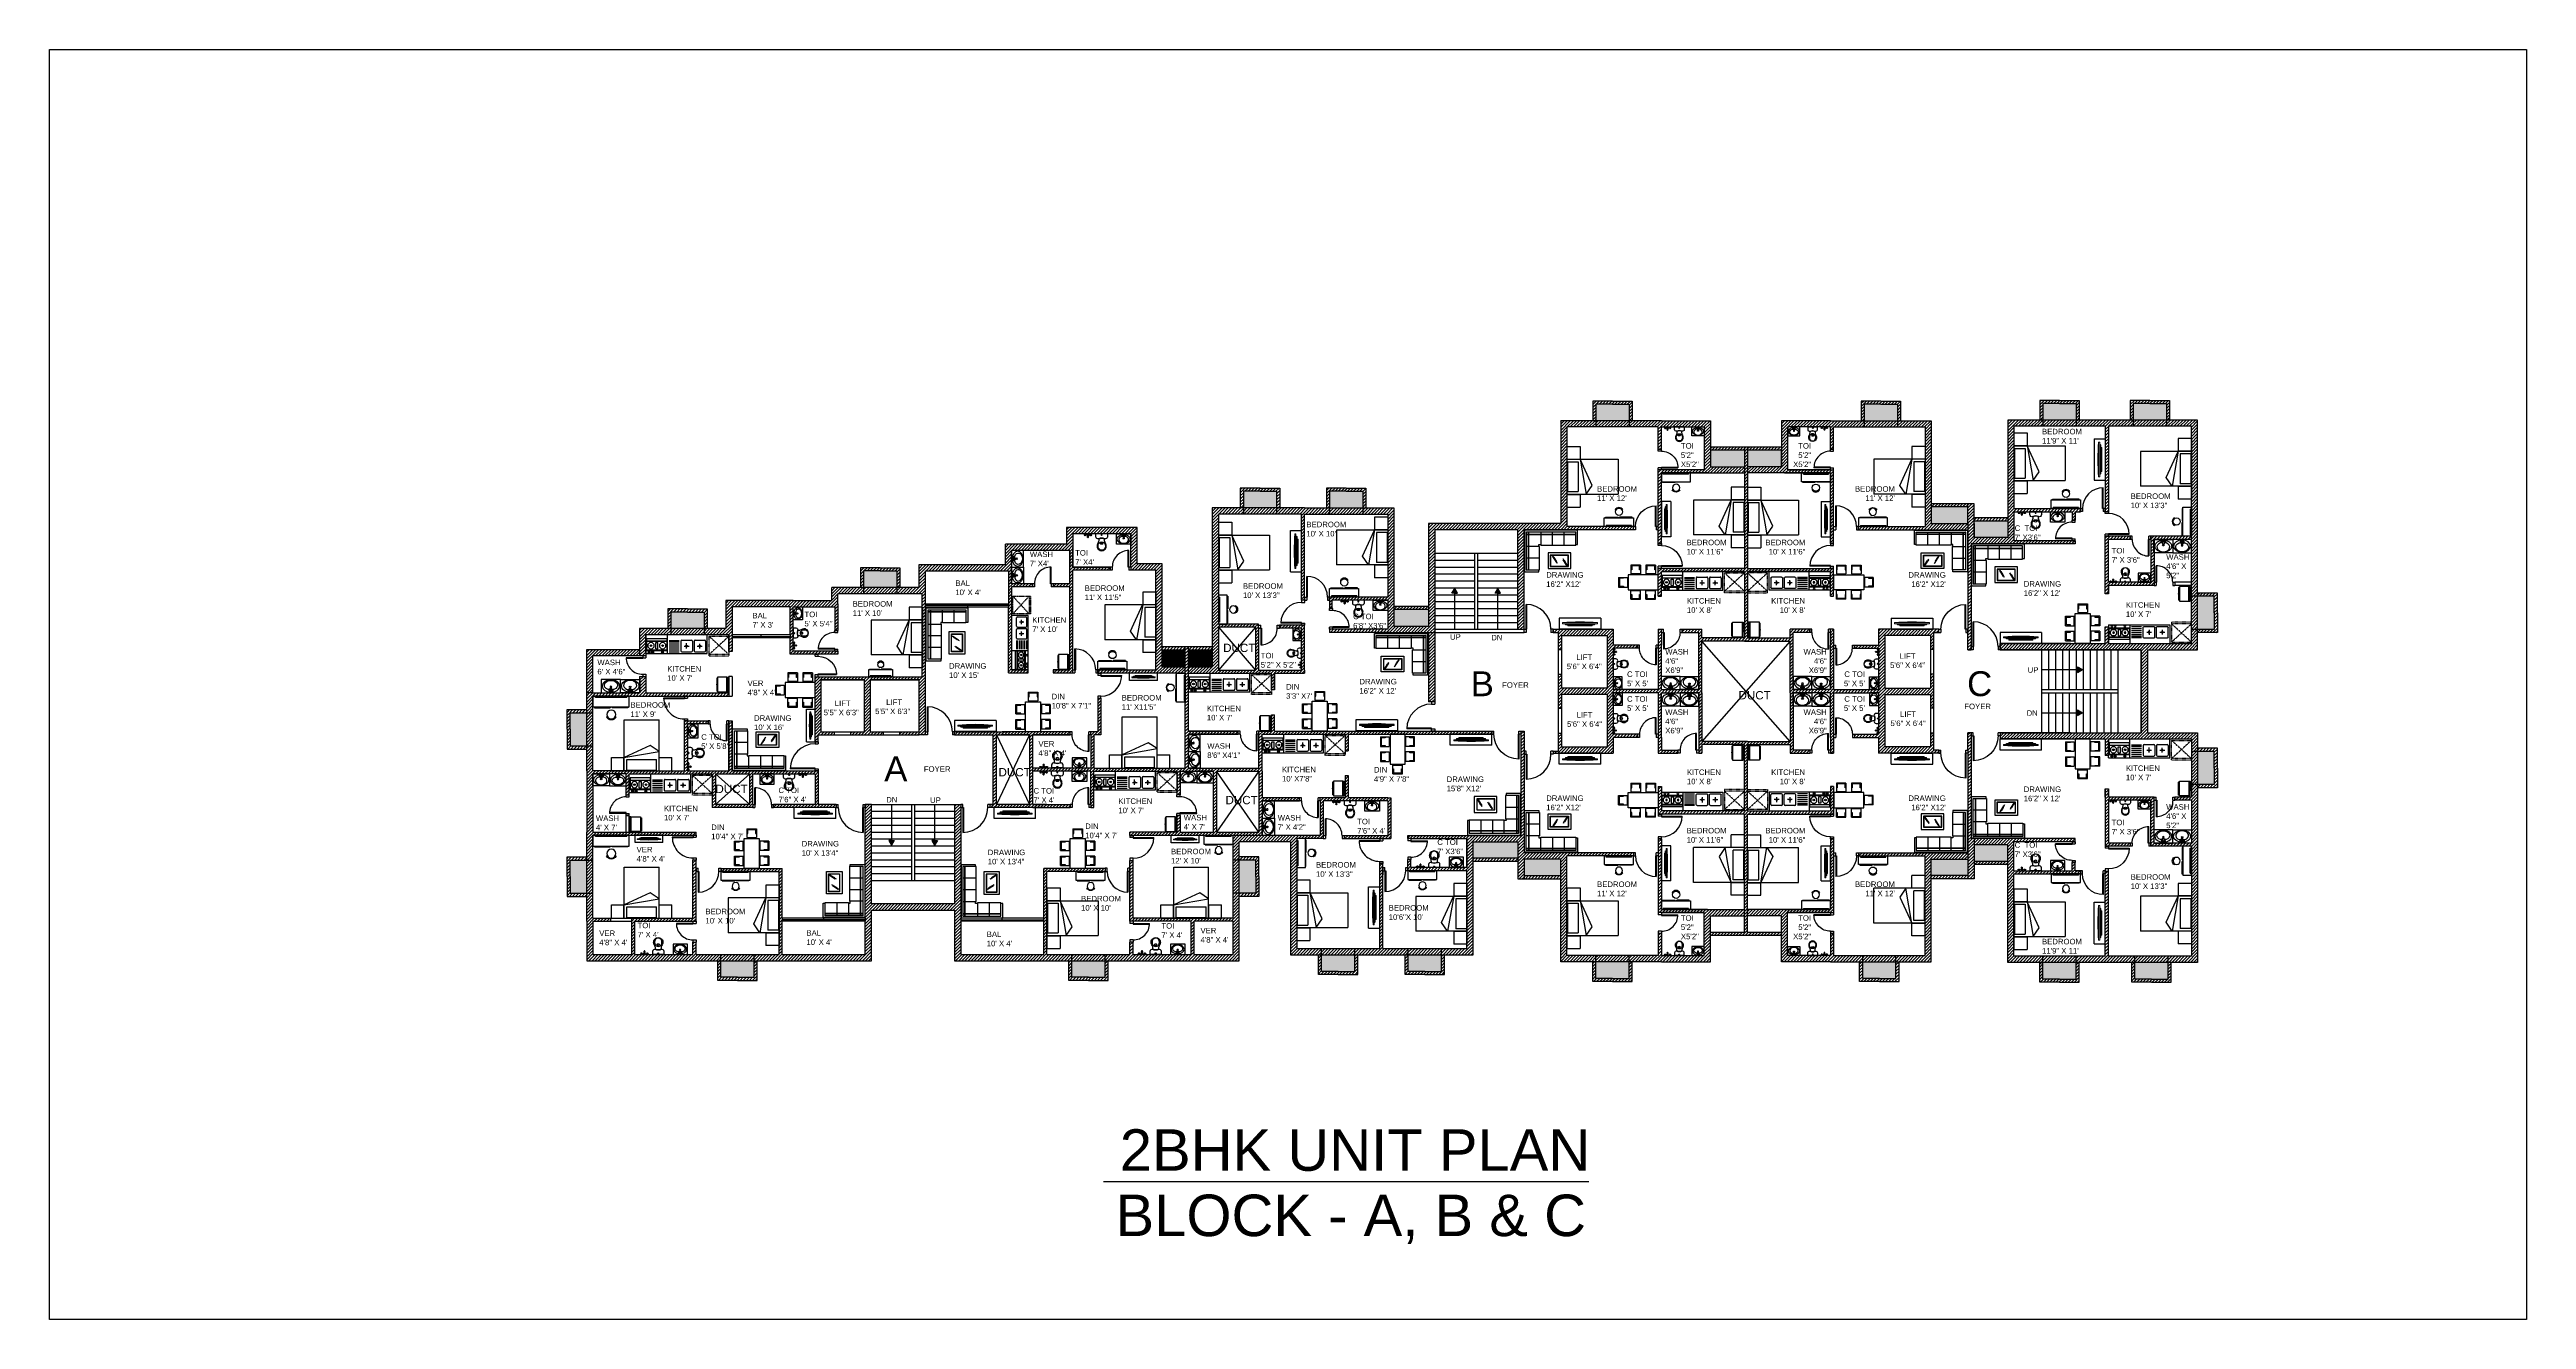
# Model space of a CAD drawing. Header units: inches. Extents: x -13968999 to -13960898, y 3615467 to 3617661.
# Drawn here: x -13964478 to -13960898, y 3615655 to 3617491 of the extents above; entities that cross this region are included whole.
import ezdxf

# ---------------------------------------------------------------- set-up
doc = ezdxf.new("R2010")
doc.units = ezdxf.units.IN
doc.linetypes.add('HIDDEN', pattern=[0.375, 0.25, -0.125])
for name, color, linetype in [('DOOR', 141, 'Continuous'), ('EQUIP', 5, 'Continuous'), ('furniture', 90, 'Continuous'), ('KITCHEN', 4, 'Continuous'), ('STAIRS', 10, 'Continuous'), ('T.V.', 44, 'Continuous'), ('TEXT', 10, 'Continuous'), ('TOILET', 11, 'Continuous'), ('WALL', 141, 'Continuous'), ('WASH BASIN', 246, 'Continuous')]:
    doc.layers.add(name, color=color, linetype=linetype)
doc.layers.add('moveis', color=254, linetype='Continuous', lineweight=5)
doc.layers.add('parede', color=7, linetype='Continuous', lineweight=30)
doc.styles.get("Standard").update_dxf_attribs({"font": 'arial.ttf'})
pattern_1 = [(45, (-1074.5756, 0), (-2.2450640303, 2.2450640303), [])]

# ---------------------------------------------------------------- blocks, each defined once
blk = doc.blocks.new('stairs')
h = blk.add_hatch(color=3)
h.dxf.hatch_style = 1
h.paths.add_polyline_path([(-13963277, 3616069.1), (-13963281, 3616069.1), (-13963277, 3616062.1), (-13963273, 3616069.1)])
h = blk.add_hatch(color=3)
h.dxf.hatch_style = 1
h.paths.add_polyline_path([(-13963214.7, 3616069.1), (-13963218.7, 3616069.1), (-13963214.7, 3616062.1), (-13963210.7, 3616069.1)])
for p, q in [((-13963305.8, 3616121.2), (-13963185.8, 3616121.2)), ((-13963305.8, 3615977.2), (-13963305.8, 3616121.2)), ((-13963248.1, 3616121.2), (-13963248.1, 3616011.2)), ((-13963243.6, 3616121.2), (-13963243.6, 3616011.2)), ((-13963185.8, 3616121.2), (-13963185.8, 3615977.2)), ((-13963305.8, 3616111.2), (-13963248.1, 3616111.2)), ((-13963305.8, 3616101.2), (-13963248.1, 3616101.2)), ((-13963305.8, 3616091.2), (-13963248.1, 3616091.2)), ((-13963243.6, 3616111.2), (-13963185.8, 3616111.2)), ((-13963243.6, 3616101.2), (-13963185.8, 3616101.2)), ((-13963243.6, 3616091.2), (-13963185.8, 3616091.2)), ((-13963305.8, 3616081.2), (-13963248.1, 3616081.2)), ((-13963305.8, 3616071.2), (-13963248.1, 3616071.2)), ((-13963305.8, 3616061.2), (-13963248.1, 3616061.2)), ((-13963305.8, 3616051.2), (-13963248.1, 3616051.2)), ((-13963243.6, 3616081.2), (-13963185.8, 3616081.2)), ((-13963243.6, 3616071.2), (-13963185.8, 3616071.2)), ((-13963243.6, 3616061.2), (-13963185.8, 3616061.2)), ((-13963243.6, 3616051.2), (-13963185.8, 3616051.2)), ((-13963305.8, 3616041.2), (-13963248.1, 3616041.2)), ((-13963305.8, 3616031.2), (-13963248.1, 3616031.2)), ((-13963305.8, 3616021.2), (-13963248.1, 3616021.2)), ((-13963305.8, 3616011.2), (-13963185.8, 3616011.2)), ((-13963243.6, 3616041.2), (-13963185.8, 3616041.2)), ((-13963243.6, 3616031.2), (-13963185.8, 3616031.2)), ((-13963243.6, 3616021.2), (-13963185.8, 3616021.2)), ((-13963185.8, 3615977.2), (-13963305.8, 3615977.2))]:
    blk.add_line(p, q)
at = {"color": 3}
for p, q in [((-13963277, 3616121.2), (-13963277, 3616069.1)), ((-13963214.7, 3616121.2), (-13963214.7, 3616069.1)), ((-13963277, 3616069.1), (-13963281, 3616069.1)), ((-13963281, 3616069.1), (-13963277, 3616062.1)), ((-13963277, 3616069.1), (-13963273, 3616069.1)), ((-13963273, 3616069.1), (-13963277, 3616062.1)), ((-13963214.7, 3616069.1), (-13963218.7, 3616069.1)), ((-13963218.7, 3616069.1), (-13963214.7, 3616062.1)), ((-13963214.7, 3616069.1), (-13963210.7, 3616069.1)), ((-13963210.7, 3616069.1), (-13963214.7, 3616062.1))]:
    blk.add_line(p, q, dxfattribs=at)
blk = doc.blocks.new('*U11')
for p, q in [((-2, 4.5), (1, 4.5)), ((-2, 4.5), (-2, 0)), ((-2, 0), (1, 0)), ((1, 0), (1, 4.5)), ((37, 0), (36, 0)), ((36, 0), (36, -36)), ((37, 4.5), (40, 4.5)), ((37, 0), (37, 4.5)), ((40, 0), (37, 0)), ((37, 0), (37, -36)), ((40, 4.5), (40, 0))]:
    blk.add_line(p, q)
blk.add_arc((37, 0), 36, 180, 270)
blk = doc.blocks.new('*U12')
for p, q in [((0, 0), (0, 36)), ((1, 0), (1, 36)), ((-3, -4.5), (-3, 0)), ((-3, 0), (0, 0)), ((0, 0), (0, -4.5)), ((0, 0), (1, 0)), ((39, 0), (36, 0)), ((36, 0), (36, -4.5)), ((39, -4.5), (39, 0)), ((0, -4.5), (-3, -4.5)), ((39, -4.5), (36, -4.5))]:
    blk.add_line(p, q)
blk.add_arc((0, 0), 36, 0, 90)
blk = doc.blocks.new('*U13')
for p, q in [((0, 0), (0, 36)), ((1, 0), (1, 36)), ((-3, -4.5), (-3, 0)), ((-3, 0), (0, 0)), ((0, 0), (0, -4.5)), ((0, 0), (1, 0)), ((39, 0), (36, 0)), ((36, 0), (36, -4.5)), ((39, -4.5), (39, 0)), ((0, -4.5), (-3, -4.5)), ((39, -4.5), (36, -4.5))]:
    blk.add_line(p, q)
blk.add_arc((0, 0), 36, 0, 90)
blk = doc.blocks.new('*U14')
for p, q in [((0, 4.5), (-3, 4.5)), ((-3, 4.5), (-3, 0)), ((-3, 0), (0, 0)), ((0, 0), (0, 4.5)), ((0, 0), (0, -36)), ((0, 0), (1, 0)), ((1, 0), (1, -36)), ((39, 4.5), (36, 4.5)), ((36, 0), (36, 4.5)), ((39, 0), (36, 0)), ((39, 4.5), (39, 0))]:
    blk.add_line(p, q)
blk.add_arc((0, 0), 36, 270, 0)
blk = doc.blocks.new('*U15')
for p, q in [((0, 4.5), (-3, 4.5)), ((-3, 4.5), (-3, 0)), ((-3, 0), (0, 0)), ((0, 0), (0, 4.5)), ((0, 0), (0, -36)), ((0, 0), (1, 0)), ((1, 0), (1, -36)), ((39, 4.5), (36, 4.5)), ((36, 0), (36, 4.5)), ((39, 0), (36, 0)), ((39, 4.5), (39, 0))]:
    blk.add_line(p, q)
blk.add_arc((0, 0), 36, 270, 0)
blk = doc.blocks.new('*U16')
for p, q in [((-14.5, -15.7), (-11.5, -15.7)), ((-14.5, -15.7), (-14.5, -20.2)), ((-14.5, -20.2), (-11.5, -20.2)), ((-11.5, -20.2), (-11.5, -15.7)), ((-11.5, -20.2), (-11.5, -50.2)), ((-11.5, -20.2), (-10.5, -20.2)), ((-10.5, -20.2), (-10.5, -50.2)), ((18.5, -15.7), (21.5, -15.7)), ((18.5, -20.2), (18.5, -15.7)), ((21.5, -20.2), (18.5, -20.2)), ((21.5, -15.7), (21.5, -20.2))]:
    blk.add_line(p, q)
blk.add_arc((-11.5, -20.2), 30, 270, 0)
blk = doc.blocks.new('*U17')
for p, q in [((-11.5, -15.7), (-14.5, -15.7)), ((-14.5, -15.7), (-14.5, -20.2)), ((-14.5, -20.2), (-11.5, -20.2)), ((-11.5, -20.2), (-11.5, -15.7)), ((18.5, -20.2), (17.5, -20.2)), ((17.5, -20.2), (17.5, -50.2)), ((21.5, -15.7), (18.5, -15.7)), ((18.5, -20.2), (18.5, -15.7)), ((21.5, -20.2), (18.5, -20.2)), ((18.5, -20.2), (18.5, -50.2)), ((21.5, -15.7), (21.5, -20.2))]:
    blk.add_line(p, q)
blk.add_arc((18.5, -20.2), 30, 180, 270)
blk = doc.blocks.new('*U18')
for p, q in [((-11.5, -11.2), (-11.5, 18.8)), ((-10.5, -11.2), (-10.5, 18.7)), ((-14.5, -15.7), (-14.5, -11.2)), ((-14.5, -11.2), (-11.5, -11.2)), ((-14.5, -15.7), (-11.5, -15.7)), ((-11.5, -11.2), (-11.5, -15.7)), ((-11.5, -11.2), (-10.5, -11.2)), ((21.5, -11.2), (18.5, -11.2)), ((18.5, -11.2), (18.5, -15.7)), ((18.5, -15.7), (21.5, -15.7)), ((21.5, -15.7), (21.5, -11.2))]:
    blk.add_line(p, q)
blk.add_arc((-11.5, -11.2), 30, 0, 90)
blk = doc.blocks.new('*U19')
for p, q in [((17.5, -11.2), (17.5, 18.7)), ((18.5, -11.2), (18.5, 18.8)), ((-14.5, -15.7), (-14.5, -11.2)), ((-14.5, -11.2), (-11.5, -11.2)), ((-11.5, -15.7), (-14.5, -15.7)), ((-11.5, -11.2), (-11.5, -15.7)), ((18.5, -11.2), (17.5, -11.2)), ((21.5, -11.2), (18.5, -11.2)), ((18.5, -11.2), (18.5, -15.7)), ((21.5, -15.7), (18.5, -15.7)), ((21.5, -15.7), (21.5, -11.2))]:
    blk.add_line(p, q)
blk.add_arc((18.5, -11.2), 30, 90, 180)
blk = doc.blocks.new('*U20')
for p, q in [((24, -24), (24, 0)), ((0, -24), (-3, -24)), ((-3, -24), (-3, -28.5)), ((0, -28.5), (-3, -28.5)), ((0, -24), (0, -28.5)), ((23, -24), (23, 0)), ((24, -24), (23, -24)), ((27, -24), (24, -24)), ((24, -24), (24, -28.5)), ((27, -28.5), (24, -28.5)), ((27, -24), (27, -28.5))]:
    blk.add_line(p, q)
blk.add_arc((24, -24), 24, 90, 180.0007)
blk = doc.blocks.new('*U22')
for p, q in [((-3, -24), (0, -24)), ((-3, -24), (-3, -28.5)), ((-3, -28.5), (0, -28.5)), ((0, -24), (0, 0)), ((0, -24), (0, -28.5)), ((0, -24), (1, -24)), ((1, -24), (1, 0)), ((24, -24), (27, -24)), ((24, -24), (24, -28.5)), ((24, -28.5), (27, -28.5)), ((27, -24), (27, -28.5))]:
    blk.add_line(p, q)
blk.add_arc((0, -24), 24, 359.9993, 90)
blk = doc.blocks.new('*U21')
for p, q in [((0, -24), (0, 0)), ((-3, -24), (0, -24)), ((-3, -24), (-3, -28.5)), ((-3, -28.5), (0, -28.5)), ((0, -24), (0, -28.5)), ((0, -24), (1, -24)), ((1, -24), (1, 0)), ((24, -24), (27, -24)), ((24, -24), (24, -28.5)), ((24, -28.5), (27, -28.5)), ((27, -24), (27, -28.5))]:
    blk.add_line(p, q)
blk.add_arc((0, -24), 24, 359.9993, 90)
blk = doc.blocks.new('*U23')
for p, q in [((0, -28.5), (-3, -28.5)), ((-3, -33), (-3, -28.5)), ((0, -33), (-3, -33)), ((0, -33), (0, -28.5)), ((24, -33), (23, -33)), ((23, -33), (23, -57)), ((27, -28.5), (24, -28.5)), ((24, -33), (24, -28.5)), ((27, -33), (24, -33)), ((24, -33), (24, -57)), ((27, -33), (27, -28.5))]:
    blk.add_line(p, q)
blk.add_arc((24, -33), 24, 179.9993, 270)
blk = doc.blocks.new('*U24')
for p, q in [((0, -24), (0, 0)), ((-3, -24), (0, -24)), ((-3, -24), (-3, -28.5)), ((-3, -28.5), (0, -28.5)), ((0, -24), (0, -28.5)), ((0, -24), (1, -24)), ((1, -24), (1, 0)), ((24, -24), (27, -24)), ((24, -24), (24, -28.5)), ((24, -28.5), (27, -28.5)), ((27, -24), (27, -28.5))]:
    blk.add_line(p, q)
blk.add_arc((0, -24), 24, 359.9993, 90)
blk = doc.blocks.new('*U27')
for p, q in [((0, -24), (-3, -24)), ((-3, -24), (-3, -28.5)), ((0, -28.5), (-3, -28.5)), ((0, -24), (0, -28.5)), ((23, -24), (23, 0)), ((24, -24), (23, -24)), ((24, -24), (24, 0)), ((27, -24), (24, -24)), ((24, -24), (24, -28.5)), ((27, -28.5), (24, -28.5)), ((27, -24), (27, -28.5))]:
    blk.add_line(p, q)
blk.add_arc((24, -24), 24, 90, 180.0007)
blk = doc.blocks.new('*U26')
for p, q in [((0, -28.5), (-3, -28.5)), ((-3, -33), (-3, -28.5)), ((0, -33), (-3, -33)), ((0, -33), (0, -28.5)), ((24, -33), (23, -33)), ((23, -33), (23, -57)), ((27, -28.5), (24, -28.5)), ((24, -33), (24, -28.5)), ((27, -33), (24, -33)), ((24, -33), (24, -57)), ((27, -33), (27, -28.5))]:
    blk.add_line(p, q)
blk.add_arc((24, -33), 24, 179.9993, 270)
blk = doc.blocks.new('*U28')
for p, q in [((-3, -28.5), (0, -28.5)), ((-3, -33), (-3, -28.5)), ((-3, -33), (0, -33)), ((0, -33), (0, -28.5)), ((0, -33), (0, -57)), ((0, -33), (1, -33)), ((1, -33), (1, -57)), ((24, -28.5), (27, -28.5)), ((24, -33), (24, -28.5)), ((24, -33), (27, -33)), ((27, -33), (27, -28.5))]:
    blk.add_line(p, q)
blk.add_arc((0, -33), 24, 270, 0.0007)
blk = doc.blocks.new('*U29')
for p, q in [((-3, -28.5), (0, -28.5)), ((-3, -33), (-3, -28.5)), ((-3, -33), (0, -33)), ((0, -33), (0, -28.5)), ((0, -33), (0, -57)), ((0, -33), (1, -33)), ((1, -33), (1, -57)), ((24, -28.5), (27, -28.5)), ((24, -33), (24, -28.5)), ((24, -33), (27, -33)), ((27, -33), (27, -28.5))]:
    blk.add_line(p, q)
blk.add_arc((0, -33), 24, 270, 0.0007)
blk = doc.blocks.new('*U30')
for p, q in [((-3, -28.5), (0, -28.5)), ((-3, -33), (-3, -28.5)), ((-3, -33), (0, -33)), ((0, -33), (0, -28.5)), ((0, -33), (0, -57)), ((0, -33), (1, -33)), ((1, -33), (1, -57)), ((24, -28.5), (27, -28.5)), ((24, -33), (24, -28.5)), ((24, -33), (27, -33)), ((27, -33), (27, -28.5))]:
    blk.add_line(p, q)
blk.add_arc((0, -33), 24, 270, 0.0007)
blk = doc.blocks.new('*U31')
for p, q in [((0, -24), (0, 0)), ((-3, -24), (0, -24)), ((-3, -24), (-3, -28.5)), ((-3, -28.5), (0, -28.5)), ((0, -24), (0, -28.5)), ((0, -24), (1, -24)), ((1, -24), (1, 0)), ((24, -24), (27, -24)), ((24, -24), (24, -28.5)), ((24, -28.5), (27, -28.5)), ((27, -24), (27, -28.5))]:
    blk.add_line(p, q)
blk.add_arc((0, -24), 24, 359.9993, 90)
blk = doc.blocks.new('*U32')
for p, q in [((0, -24), (0, 0)), ((-3, -24), (0, -24)), ((-3, -24), (-3, -28.5)), ((-3, -28.5), (0, -28.5)), ((0, -24), (0, -28.5)), ((0, -24), (1, -24)), ((1, -24), (1, 0)), ((24, -24), (27, -24)), ((24, -24), (24, -28.5)), ((24, -28.5), (27, -28.5)), ((27, -24), (27, -28.5))]:
    blk.add_line(p, q)
blk.add_arc((0, -24), 24, 359.9993, 90)
blk = doc.blocks.new('bero-2')
at = {"layer": 'furniture', "color": 0, "linetype": 'ByBlock'}
for p, q in [((-0.75, 0.45), (0.75, 0.45)), ((-0.75, 0), (-0.75, 0.45)), ((0.75, 0), (-0.75, 0)), ((-0.69, 0.45), (-0.69, 0.48)), ((-0.69, 0.48), (-0.04, 0.48)), ((-0.65, 0.06), (-0.65, 0)), ((0.65, 0.06), (-0.65, 0.06)), ((0.65, 0.05), (-0.65, 0.05)), ((-0.15, 0.85), (-0.19, 0.86)), ((-0.04, 0.45), (-0.04, 0.48)), ((0.69, 0.48), (0.04, 0.48)), ((0.04, 0.45), (0.04, 0.48)), ((0.17, 0.85), (0.21, 0.86)), ((0.65, 0.06), (0.65, 0)), ((0.69, 0.45), (0.69, 0.48)), ((0.75, 0.45), (0.75, 0))]:
    blk.add_line(p, q, dxfattribs=at)
blk.add_circle((0.01, 0.76), 0.185, dxfattribs=at)
blk.add_arc((0.01, 0.76), 0.225, 28.6941, 151.3059, dxfattribs=at)
blk = doc.blocks.new('MAT-P08')
for p, q in [((-0.075, 1.211), (-0.075, 0.686)), ((-0.075, 1.211), (2.325, 1.211)), ((0.425, 1.211), (0.425, 0.686)), ((0.435, 1.211), (0.435, -0.814)), ((0.535, 1.191), (0.535, 0.766)), ((0.535, 1.191), (1.715, 1.191)), ((1.715, 1.191), (1.715, 0.766)), ((1.815, 1.211), (1.815, -0.814)), ((1.825, 1.211), (1.825, 0.686)), ((2.325, 1.211), (2.325, 0.686)), ((-0.075, 0.686), (0.425, 0.686)), ((0.425, 0.686), (1.815, 0.443)), ((1.468, 0.207), (0.435, 0.684)), ((0.535, 0.766), (1.715, 0.766)), ((1.815, 0.443), (1.468, 0.207)), ((1.825, 0.686), (2.325, 0.686)), ((0.435, -0.814), (1.815, -0.814))]:
    blk.add_line(p, q)
blk = doc.blocks.new('SOFA 1')
at = {"layer": 'furniture'}
for p, q in [((-13963169, 3616344), (-13963169, 3616658)), ((-13963168, 3616659), (-13962922, 3616659)), ((-13963158, 3616355), (-13963158, 3616647)), ((-13963157, 3616648), (-13962934, 3616648)), ((-13963072, 3616570), (-13963072, 3616648)), ((-13963003, 3616570), (-13963003, 3616648)), ((-13962934, 3616648), (-13962934, 3616570)), ((-13962922, 3616659), (-13962922, 3616573)), ((-13963158, 3616562), (-13963080, 3616562)), ((-13963080, 3616493), (-13963158, 3616493)), ((-13963083, 3616573), (-13963083, 3616562)), ((-13963072, 3616573), (-13963083, 3616573)), ((-13963080, 3616562), (-13963080, 3616355)), ((-13962934, 3616570), (-13963072, 3616570)), ((-13963034, 3616385), (-13963034, 3616519)), ((-13963034, 3616519), (-13962941, 3616519)), ((-13963020, 3616399), (-13963020, 3616506)), ((-13963020, 3616506), (-13962954, 3616506)), ((-13963019, 3616400), (-13963019, 3616504)), ((-13963019, 3616504), (-13962956, 3616504)), ((-13962999, 3616480), (-13963016, 3616491)), ((-13962977, 3616468), (-13963012, 3616490)), ((-13962986, 3616470), (-13963006, 3616483)), ((-13962972, 3616463), (-13962989, 3616473)), ((-13962956, 3616504), (-13962956, 3616400)), ((-13962954, 3616506), (-13962954, 3616399)), ((-13962941, 3616519), (-13962941, 3616385)), ((-13962922, 3616573), (-13962934, 3616573)), ((-13963083, 3616344), (-13963169, 3616344)), ((-13963080, 3616424), (-13963158, 3616424)), ((-13963080, 3616355), (-13963158, 3616355)), ((-13963083, 3616355), (-13963083, 3616344)), ((-13962941, 3616385), (-13963034, 3616385)), ((-13962954, 3616399), (-13963020, 3616399)), ((-13962956, 3616400), (-13963019, 3616400)), ((-13962981, 3616419), (-13962999, 3616430)), ((-13962960, 3616407), (-13962994, 3616429)), ((-13962968, 3616409), (-13962989, 3616422)), ((-13962955, 3616402), (-13962971, 3616412))]:
    blk.add_line(p, q, dxfattribs=at)
at = {"layer": 'furniture', "color": 8}
for p, q in [((-13962934, 3616636), (-13963158, 3616636)), ((-13962934, 3616634), (-13963158, 3616634)), ((-13963146, 3616648), (-13963146, 3616355)), ((-13963144, 3616648), (-13963144, 3616355))]:
    blk.add_line(p, q, dxfattribs=at)
at = {"layer": 'furniture'}
for centre in [(-13963168, 3616658), (-13963157, 3616647)]:
    blk.add_arc(centre, 1.37, 90, 180, dxfattribs=at)
blk = doc.blocks.new('DINNING TABLE')
at = {"layer": 'furniture', "color": 3, "linetype": 'Continuous'}
for p, q in [((-13962829.4, 3616390.9), (-13962772.2, 3616390.9)), ((-13962829.4, 3616362.2), (-13962829.4, 3616390.9)), ((-13962824.3, 3616409.2), (-13962824.3, 3616392.5)), ((-13962824.3, 3616409.2), (-13962806, 3616409.2)), ((-13962824.3, 3616400), (-13962822.6, 3616400)), ((-13962824.3, 3616392.5), (-13962806, 3616392.5)), ((-13962822.6, 3616407.6), (-13962807.6, 3616407.6)), ((-13962822.6, 3616400), (-13962822.6, 3616407.6)), ((-13962807.6, 3616407.6), (-13962807.6, 3616400)), ((-13962807.6, 3616400), (-13962806, 3616400)), ((-13962806, 3616409.2), (-13962806, 3616392.5)), ((-13962795.6, 3616409.2), (-13962777.3, 3616409.2)), ((-13962795.6, 3616409.2), (-13962795.6, 3616392.5)), ((-13962795.6, 3616400), (-13962794, 3616400)), ((-13962795.6, 3616392.5), (-13962777.3, 3616392.5)), ((-13962794, 3616407.6), (-13962778.9, 3616407.6)), ((-13962794, 3616400), (-13962794, 3616407.6)), ((-13962778.9, 3616407.6), (-13962778.9, 3616400)), ((-13962778.9, 3616400), (-13962777.3, 3616400)), ((-13962777.3, 3616409.2), (-13962777.3, 3616392.5)), ((-13962772.2, 3616390.9), (-13962772.2, 3616362.2)), ((-13962753.9, 3616385.7), (-13962770.5, 3616385.7)), ((-13962770.5, 3616385.7), (-13962770.5, 3616367.4)), ((-13962763, 3616385.7), (-13962763, 3616384.1)), ((-13962763, 3616384.1), (-13962755.5, 3616384.1)), ((-13962755.5, 3616384.1), (-13962755.5, 3616369)), ((-13962753.9, 3616385.7), (-13962753.9, 3616367.4)), ((-13962772.2, 3616362.2), (-13962829.4, 3616362.2)), ((-13962806, 3616360.7), (-13962824.3, 3616360.7)), ((-13962824.3, 3616344), (-13962824.3, 3616360.7)), ((-13962822.6, 3616353.1), (-13962824.3, 3616353.1)), ((-13962806, 3616344), (-13962824.3, 3616344)), ((-13962822.6, 3616345.5), (-13962822.6, 3616353.1)), ((-13962807.6, 3616345.5), (-13962822.6, 3616345.5)), ((-13962806, 3616353.1), (-13962807.6, 3616353.1)), ((-13962807.6, 3616353.1), (-13962807.6, 3616345.5)), ((-13962806, 3616344), (-13962806, 3616360.7)), ((-13962777.3, 3616360.7), (-13962795.6, 3616360.7)), ((-13962795.6, 3616344), (-13962795.6, 3616360.7)), ((-13962794, 3616353.1), (-13962795.6, 3616353.1)), ((-13962777.3, 3616344), (-13962795.6, 3616344)), ((-13962794, 3616345.5), (-13962794, 3616353.1)), ((-13962778.9, 3616345.5), (-13962794, 3616345.5)), ((-13962777.3, 3616353.1), (-13962778.9, 3616353.1)), ((-13962778.9, 3616353.1), (-13962778.9, 3616345.5)), ((-13962777.3, 3616344), (-13962777.3, 3616360.7)), ((-13962753.9, 3616367.4), (-13962770.5, 3616367.4)), ((-13962755.5, 3616369), (-13962763, 3616369)), ((-13962763, 3616369), (-13962763, 3616367.4))]:
    blk.add_line(p, q, dxfattribs=at)
blk = doc.blocks.new('A1138DA')
at = {"color": 0}
for p, q in [((0.09, -0.12), (0.09, 0.12)), ((0.09, 0.12), (0.16, 0.12)), ((0.11, 0.04), (0.33, 0.04)), ((0.16, 0.12), (0.16, 0.04)), ((0.16, -0.12), (0.09, -0.12)), ((0.11, -0.04), (0.33, -0.04)), ((0.16, -0.04), (0.16, -0.12))]:
    blk.add_line(p, q, dxfattribs=at)
for points in [[(0.11, 0.04), (0.11, -0.04)], [(0.23, 0.17), (0.23, 0.04)], [(0.23, -0.04), (0.23, -0.17)]]:
    blk.add_lwpolyline(points, dxfattribs=at)
for centre, radius in [((0.5, 0), 0.5), ((0.43, 0), 0.0517)]:
    blk.add_circle(centre, radius, dxfattribs=at)
for centre, radius, start, end in [((0.57, 0), 0.38, 206.4484, 153.5516), ((0.3, 0), 0.047, 301.674, 58.326)]:
    blk.add_arc(centre, radius, start, end, dxfattribs=at)
blk = doc.blocks.new('BASIN')
at = {"layer": 'WASH BASIN'}
for points in [[(0, 0), (61, 0), (61, 86), (0, 86)], [(0, 0), (61, 0), (61, -86), (0, -86)]]:
    blk.add_lwpolyline(points, close=True, dxfattribs=at)
at = {"layer": 'WASH BASIN', "xscale": -56.10109982360841, "yscale": 77.57189111412524, "zscale": 20.77818511985496, "rotation": 180}
blk.add_blockref('A1138DA', (3, 43), dxfattribs=at)
at = {"layer": 'WASH BASIN', "xscale": 56.10109982360841, "yscale": 77.57189111412524, "zscale": 20.77818511985496}
blk.add_blockref('A1138DA', (3, -43), dxfattribs=at)
blk = doc.blocks.new('A$C5C1D47C0')
at = {"layer": 'EQUIP'}
blk.add_lwpolyline([(0, 0), (0.42, 0), (0.42, 0.59), (0, 0.59)], close=True, dxfattribs=at)
at = {"layer": 'EQUIP', "xscale": -0.38475, "yscale": 0.5320000000000001, "zscale": 0.1425, "rotation": 180}
blk.add_blockref('A1138DA', (0.02, 0.3), dxfattribs=at)
blk = doc.blocks.new('WC')
blk.add_line((0.55, 0), (0, 0))
blk.add_lwpolyline([(0.55, 0), (0.55, 0.14, 0.542623), (0.41, 0.23, -0.212019), (0.14, 0.23, 0.542623), (0, 0.14), (0, 0)], format="xyb")
for points in [[(0.35, 0.79, -0.118657), (0.44, 0.73, -0.10025), (0.49, 0.64), (0.49, 0.6, -0.195655), (0.46, 0.45, 0.151462), (0.41, 0.28, -0.356032), (0.37, 0.23, -0.170254), (0.18, 0.23, -0.356032), (0.14, 0.28, 0.151462), (0.09, 0.45, -0.195655), (0.06, 0.6), (0.06, 0.64, -0.10025), (0.11, 0.73, -0.118657), (0.2, 0.79), (0.27, 0.81)], [(0.1, 0.58), (0.11, 0.51, 0.096427), (0.15, 0.44, 0.113835), (0.22, 0.39), (0.28, 0.38), (0.34, 0.39, 0.1129), (0.4, 0.44, 0.096427), (0.44, 0.51), (0.45, 0.58), (0.44, 0.65, 0.096427), (0.4, 0.72, 0.1129), (0.34, 0.77), (0.27, 0.78), (0.21, 0.77, 0.1129), (0.15, 0.72, 0.096427), (0.11, 0.65)]]:
    blk.add_lwpolyline(points, format="xyb", close=True)
blk.add_circle((0.27, 0.05), 0.025)
for centre, radius, start, end in [((0.27, 0.39), 0.105, 44.1885, 135.8115), ((0.27, 0.46), 0.05, 154.6187, 25.3813)]:
    blk.add_arc(centre, radius, start, end)
blk = doc.blocks.new('BATHROOM OBJ')
at = {"layer": 'TOILET'}
for p, q in [((-25.7, -15.8), (-22.5, -15.8)), ((-25.2, -15.6), (-23.1, -15.6)), ((-24.6, -14), (-24.9, -14)), ((-24.6, -14.3), (-24.9, -14.3)), ((-23.6, -15), (-24.7, -15)), ((-23.7, -14), (-23.4, -14)), ((-23.7, -14.3), (-23.4, -14.3)), ((-21.7, -15.8), (-18.2, -15.8)), ((-21.1, -15.3), (-18.8, -15.3)), ((-20.5, -10.9), (-19.3, -10.9)), ((-19.3, -11.5), (-20.5, -11.5)), ((-20.5, -12.4), (-19.3, -12.4)), ((-19.3, -13.5), (-20.5, -13.5)), ((-20.2, -12.4), (-20.2, -11.8)), ((-19.6, -11.8), (-19.6, -12.4)), ((-17.3, -15.8), (-14.1, -15.8)), ((-16.7, -15.6), (-14.7, -15.6)), ((-16.1, -14), (-16.4, -14)), ((-16.1, -14.3), (-16.4, -14.3)), ((-15.1, -15), (-16.2, -15)), ((-15.3, -14), (-15, -14)), ((-15.3, -14.3), (-15, -14.3))]:
    blk.add_line(p, q, dxfattribs=at)
for points in [[(-24.6, -14.7), (-24.6, -13.5), (-23.7, -13.5), (-23.7, -14.7)], [(-16.1, -14.7), (-16.1, -13.5), (-15.3, -13.5), (-15.3, -14.7)]]:
    blk.add_lwpolyline(points, close=True, dxfattribs=at)
for points in [[(-20.5, -11.5), (-20.5, -10.9)], [(-20.2, -10.6), (-19.6, -10.6)], [(-19.6, -11.8), (-20.2, -11.8)], [(-19.3, -10.9), (-19.3, -11.5)]]:
    blk.add_lwpolyline(points, dxfattribs=at)
for centre in [(-25.1, -14.1), (-24.1, -14.1), (-23.1, -14.1), (-16.7, -14.1), (-15.7, -14.1), (-14.7, -14.1)]:
    blk.add_circle(centre, 0.325, dxfattribs=at)
for centre, radius, start, end in [((-26.2, -14.3), 1.66, 285.2551, 344.7449), ((-22.1, -14.3), 1.66, 195.2551, 254.7449), ((-20.8, -16.1), 0.852, 106.1502, 163.8498), ((-16.4, -14.7), 4.69, 150.2551, 187.125), ((-19.2, -12.9), 1.45, 156.3417, 203.6583), ((-20.2, -10.9), 0.282, 88.2224, 181.7776), ((-20.2, -11.5), 0.282, 178.2224, 271.7776), ((-19.6, -10.9), 0.282, 358.2224, 91.7776), ((-19.6, -11.5), 0.282, 268.2224, 1.7776), ((-23.4, -14.7), 4.69, 352.875, 29.7449), ((-20.7, -12.9), 1.45, 336.3417, 23.6584), ((-19, -16.1), 0.852, 16.1502, 73.8498), ((-17.7, -14.3), 1.66, 285.2551, 344.7449), ((-13.7, -14.3), 1.66, 195.2551, 254.7449)]:
    blk.add_arc(centre, radius, start, end, dxfattribs=at)
at = {"layer": 'TOILET', "xscale": 30.34117043062729, "yscale": 30.34117043062729, "zscale": 30.34117043062729}
blk.add_blockref('WC', (-8.3, -15.8), dxfattribs=at)
at = {"layer": 'TOILET', "xscale": 35.37916646338279, "yscale": 35.37916646338279, "zscale": 35.37916646338279, "rotation": 90}
blk.add_blockref('A$C5C1D47C0', (42.3, -15.8), dxfattribs=at)
blk = doc.blocks.new('KITCHEN')
at = {"layer": 'KITCHEN'}
for p, q in [((-56, -26.6), (-56, 36.3)), ((14.8, 23.2), (-53.6, 23.2)), ((-53.6, 23.2), (-53.6, 15.6)), ((-53.6, 15.6), (14.8, 15.6)), ((14.8, 14.6), (-53.6, 14.6)), ((-53.6, 14.6), (-53.6, -14.2)), ((-23.3, 10.3), (-15.6, 10.3)), ((-23.3, -10.3), (-23.3, 10.3)), ((-15.6, -10.3), (-15.6, 10.3)), ((14.8, 15.6), (14.8, 23.2)), ((14.8, -14.2), (14.8, 14.6)), ((16.3, -26.6), (16.3, 36.3)), ((21.9, 16.8), (55.2, 16.8)), ((21.9, 12.3), (55.2, 12.3)), ((21.9, 5.7), (55.2, 5.7)), ((60.8, 14.6), (60.8, -17.7)), ((64.1, 17.9), (96.4, 17.9)), ((80.2, -9.7), (80.2, 7.8)), ((99.7, 14.6), (99.7, -17.7)), ((105.2, 14.6), (105.2, -17.7)), ((108.6, 17.9), (140.8, 17.9)), ((124.7, -9.7), (124.7, 6.5)), ((144.2, 14.6), (144.2, -17.7)), ((149.7, -26.6), (149.7, 36.3)), ((-56, -16.2), (16.3, -16.2)), ((-56, -26.6), (149.7, -26.6)), ((-53.6, -14.2), (14.8, -14.2)), ((-45, -26.1), (-45, -17.5)), ((-33.2, -26.1), (-33.2, -17.5)), ((-23.3, -10.3), (-15.6, -10.3)), ((-0.8, -26.1), (-0.8, -17.5)), ((21.9, -1), (55.2, -1)), ((21.9, -7.7), (55.2, -7.7)), ((21.9, -14.3), (55.2, -14.3)), ((21.9, -21), (55.2, -21)), ((64.1, -21), (96.4, -21)), ((72.7, -1.6), (88.5, -1.6)), ((108.6, -21), (140.8, -21)), ((116, -1.6), (133, -1.6))]:
    blk.add_line(p, q, dxfattribs=at)
at = {"layer": 'KITCHEN', "linetype": 'HIDDEN'}
for p, q in [((155.6, 31.6), (222.3, 31.6)), ((222.3, 31.6), (155.6, -29.6)), ((155.6, 31.6), (222.3, -29.6)), ((155.6, -35.1), (155.6, 31.6)), ((222.3, 31.6), (222.3, -35.1)), ((222.3, -29.6), (155.6, -29.6)), ((222.3, -35.1), (155.6, -35.1))]:
    blk.add_line(p, q, dxfattribs=at)
at = {"layer": 'KITCHEN'}
for points in [[(-43.2, 10.3), (-49.2, 4.3), (-49.2, -4.3), (-43.2, -10.3), (-34.7, -10.3), (-28.6, -4.3), (-28.6, 4.3), (-34.7, 10.3)], [(-4.3, 10.3), (-10.3, 4.3), (-10.3, -4.3), (-4.3, -10.3), (4.3, -10.3), (10.3, -4.3), (10.3, 4.3), (4.3, 10.3)]]:
    blk.add_lwpolyline(points, close=True, dxfattribs=at)
for centre, radius in [((-38.9, 0), 2.78), ((0, 0), 2.78), ((80.2, -1.6), 2.78), ((124.7, -1.6), 2.78), ((-44.9, -21.8), 3.34), ((-33.4, -21.8), 3.34), ((-0.8, -21.8), 3.34)]:
    blk.add_circle(centre, radius, dxfattribs=at)
for centre, start, end in [((64.1, 14.6), 90, 180), ((96.4, 14.6), 0, 90), ((108.6, 14.6), 90, 180), ((140.8, 14.6), 0, 90), ((64.1, -17.7), 180, 270), ((96.4, -17.7), 270, 0), ((108.6, -17.7), 180, 270), ((140.8, -17.7), 270, 0)]:
    blk.add_arc(centre, 3.34, start, end, dxfattribs=at)
blk = doc.blocks.new('FRIDGE')
at = {"layer": 'KITCHEN'}
for p, q in [((-41, 64), (40, 64)), ((-41, 59), (-41, 64)), ((40, 59), (40, 64)), ((-15, -10), (-15, -8)), ((-3, -10), (-15, -10)), ((-3, -8), (-3, -10)), ((3, -8), (3, -10)), ((3, -10), (15, -10)), ((15, -10), (15, -8))]:
    blk.add_line(p, q, dxfattribs=at)
for points in [[(-46, 59), (46, 59), (46, 0), (-46, 0)], [(-46, -2), (-46, -8), (-1, -8), (-1, -2)], [(46, -2), (46, -8), (1, -8), (1, -2)]]:
    blk.add_lwpolyline(points, close=True, dxfattribs=at)
blk.add_point((-1, 64), dxfattribs=at)
blk = doc.blocks.new('PLASMA 2')
at = {"layer": 'moveis', "lineweight": 5, "ltscale": 0.08}
h = blk.add_hatch(dxfattribs=at)
h.set_pattern_fill('_USER,_O', color=0, scale=0.008, double=1, pattern_type=0)
h.set_pattern_definition([(360, (-4.134502, -6.848382), (2e-18, 0.008), []), (90, (-4.134502, -6.848382), (-0.008, 2e-18), [])])
h.paths.add_polyline_path([(-0.21, -0.097), (-0.362, -0.097), (-0.362, -0.111), (-0.21, -0.111)])
h = blk.add_hatch(dxfattribs=at)
h.set_pattern_fill('_USER,_O', color=0, scale=0.008, double=1, pattern_type=0)
h.set_pattern_definition([(180, (4.134502, -6.848382), (2e-18, 0.008), []), (90, (4.134502, -6.848382), (0.008, -1e-18), [])])
h.paths.add_polyline_path([(0.21, -0.097), (0.362, -0.097), (0.362, -0.111), (0.21, -0.111)])
at = {"layer": 'parede', "ltscale": 0.08}
h = blk.add_hatch(color=252, dxfattribs=at)
h.dxf.hatch_style = 1
h.set_gradient(color1=(131, 136, 145), one_color=1, tint=1, name='CURVED')
h.paths.add_polyline_path([(-0.535, -0.022), (0.535, -0.022, 0.040195)])
h = blk.add_hatch(color=252, dxfattribs=at)
h.dxf.hatch_style = 1
h.set_gradient(color1=(131, 136, 145), color2=(0, 0, 0), one_color=1, name='CURVED')
h.paths.add_polyline_path([(0.535, -0.022), (-0.535, -0.022), (-0.535, -0.055), (0.535, -0.055)])
h = blk.add_hatch(color=252, dxfattribs=at)
h.dxf.hatch_style = 1
h.set_gradient(color1=(131, 136, 145), one_color=1, tint=1, name='CYLINDER')
h.paths.add_polyline_path([(0.467, -0.055), (-0.467, -0.055), (-0.436, -0.088), (-0.164, -0.088, 0.114423), (0.164, -0.088), (0.436, -0.088)])
h = blk.add_hatch(color=252, dxfattribs=at)
h.dxf.hatch_style = 1
h.set_gradient(color1=(131, 136, 145), color2=(0, 0, 0), one_color=1, name='CURVED')
h.paths.add_polyline_path([(0.372, -0.088), (0.164, -0.088, -0.114423), (-0.164, -0.088), (-0.372, -0.088), (-0.372, -0.12), (0.372, -0.12)])
h.paths.add_polyline_path([(-0.21, -0.111), (-0.362, -0.111), (-0.362, -0.097), (-0.21, -0.097)], flags=16)
h.paths.add_polyline_path([(0.21, -0.111), (0.21, -0.097), (0.362, -0.097), (0.362, -0.111)], flags=16)
at = {"layer": 'moveis', "color": 0, "lineweight": 9, "ltscale": 0.08}
for p, q in [((-0.535, -0.022), (-0.535, -0.055)), ((0.535, -0.055), (-0.535, -0.055)), ((-0.467, -0.055), (-0.436, -0.088)), ((-0.436, -0.088), (-0.164, -0.088)), ((-0.372, -0.088), (-0.372, -0.12)), ((-0.372, -0.12), (0.372, -0.12)), ((0.164, -0.088), (0.436, -0.088)), ((0.372, -0.088), (0.372, -0.12)), ((0.467, -0.055), (0.436, -0.088)), ((0.535, -0.055), (0.535, -0.022))]:
    blk.add_line(p, q, dxfattribs=at)
at = {"layer": 'moveis', "color": 0, "lineweight": 5, "ltscale": 0.08}
blk.add_line((-0.535, -0.022), (0.535, -0.022), dxfattribs=at)
for points in [[(-0.362, -0.097), (-0.21, -0.097), (-0.21, -0.111), (-0.362, -0.111)], [(0.362, -0.097), (0.21, -0.097), (0.21, -0.111), (0.362, -0.111)]]:
    blk.add_lwpolyline(points, close=True, dxfattribs=at)
at = {"layer": 'moveis', "color": 0, "lineweight": 9, "ltscale": 0.08}
for centre, radius, start, end in [((0, -6.666), 6.666, 85.39647, 94.60353), ((0, 0.618), 0.724, 256.94486, 283.05514)]:
    blk.add_arc(centre, radius, start, end, dxfattribs=at)
blk = doc.blocks.new('T.V.')
for p, q in [((-13962269, 3616388.4), (-13962329, 3616388.4)), ((-13962329, 3616372.4), (-13962329, 3616388.4)), ((-13962269, 3616372.4), (-13962329, 3616372.4)), ((-13962269, 3616372.4), (-13962269, 3616388.4))]:
    blk.add_line(p, q)
at = {"layer": 'parede', "xscale": -46.96721271272321, "yscale": 46.96721271272321, "zscale": 46.96721271272321, "rotation": 180}
blk.add_blockref('PLASMA 2', (-13962299, 3616377.8), dxfattribs=at)
blk = doc.blocks.new('D49')
for p, q in [((16.4, -37.5), (16.4, -11)), ((17.4, -37.5), (17.4, -11)), ((13.4, -42), (13.4, -37.5)), ((13.4, -37.5), (16.4, -37.5)), ((13.4, -42), (16.4, -42)), ((16.4, -42), (16.4, -37.5)), ((16.4, -37.5), (17.4, -37.5)), ((42.9, -42), (42.9, -37.5)), ((42.9, -37.5), (45.9, -37.5)), ((42.9, -42), (45.9, -42)), ((45.9, -42), (45.9, -37.5))]:
    blk.add_line(p, q)
blk.add_arc((16.4, -37.5), 26.5, 0, 90)

msp = doc.modelspace()

# ---------------------------------------------------------------- hatches: boundary and pattern name
at = {"true_color": 0xadddf7}
h = msp.add_hatch(dxfattribs=at)
h.set_pattern_fill('ANSI31', color=141)
h.set_pattern_definition(pattern_1)
h.paths.add_polyline_path([(-13962243.1, 3616978.2), (-13962235.1, 3616978.2), (-13962219.1, 3616978.2), (-13962203.1, 3616978.2), (-13962195.1, 3616978.2), (-13962195.1, 3616954.2), (-13962190.6, 3616954.2), (-13962190.6, 3616982.7), (-13962219.1, 3616982.7), (-13962247.6, 3616982.7), (-13962247.6, 3616954.2), (-13962243.1, 3616954.2)])
at = {"true_color": 0x139b48}
h = msp.add_hatch(color=114, dxfattribs=at)
h.dxf.hatch_style = 1
h.paths.add_polyline_path([(-13962195.1, 3616978.2), (-13962203.1, 3616978.2), (-13962219.1, 3616978.2), (-13962235.1, 3616978.2), (-13962243.1, 3616978.2), (-13962243.1, 3616954.2), (-13962195.1, 3616954.2)])
at = {"true_color": 0xadddf7}
h = msp.add_hatch(dxfattribs=at)
h.set_pattern_fill('ANSI31', color=141)
h.set_pattern_definition(pattern_1)
h.paths.add_polyline_path([(-13961802.8, 3616982.7), (-13961831.3, 3616982.7), (-13961859.8, 3616982.7), (-13961859.8, 3616954.2), (-13961855.3, 3616954.2), (-13961855.3, 3616978.2), (-13961847.3, 3616978.2), (-13961831.3, 3616978.2), (-13961815.3, 3616978.2), (-13961807.3, 3616978.2), (-13961807.3, 3616954.2), (-13961802.8, 3616954.2)])
at = {"true_color": 0x139b48}
h = msp.add_hatch(color=114, dxfattribs=at)
h.dxf.hatch_style = 1
h.paths.add_polyline_path([(-13961807.3, 3616978.2), (-13961815.3, 3616978.2), (-13961831.3, 3616978.2), (-13961847.3, 3616978.2), (-13961855.3, 3616978.2), (-13961855.3, 3616954.2), (-13961807.3, 3616954.2)])
at = {"true_color": 0xadddf7}
h = msp.add_hatch(dxfattribs=at)
h.set_pattern_fill('ANSI31', color=141)
h.set_pattern_definition(pattern_1)
h.paths.add_polyline_path([(-13961597.1, 3616979.2), (-13961589.1, 3616979.2), (-13961573.1, 3616979.2), (-13961557.1, 3616979.2), (-13961549.1, 3616979.2), (-13961549.1, 3616955.2), (-13961544.6, 3616955.2), (-13961544.6, 3616983.7), (-13961573.1, 3616983.7), (-13961601.6, 3616983.7), (-13961601.6, 3616955.2), (-13961597.1, 3616955.2)])
at = {"true_color": 0x139b48}
h = msp.add_hatch(color=114, dxfattribs=at)
h.dxf.hatch_style = 1
h.paths.add_polyline_path([(-13961549.1, 3616979.2), (-13961557.1, 3616979.2), (-13961573.1, 3616979.2), (-13961589.1, 3616979.2), (-13961597.1, 3616979.2), (-13961597.1, 3616955.2), (-13961549.1, 3616955.2)])
at = {"true_color": 0xadddf7}
h = msp.add_hatch(dxfattribs=at)
h.set_pattern_fill('ANSI31', color=141)
h.set_pattern_definition(pattern_1)
h.paths.add_polyline_path([(-13961414.1, 3616983.7), (-13961442.6, 3616983.7), (-13961471.1, 3616983.7), (-13961471.1, 3616955.2), (-13961466.6, 3616955.2), (-13961466.6, 3616979.2), (-13961458.6, 3616979.2), (-13961442.6, 3616979.2), (-13961426.6, 3616979.2), (-13961418.6, 3616979.2), (-13961418.6, 3616955.2), (-13961414.1, 3616955.2)])
at = {"true_color": 0x139b48}
h = msp.add_hatch(color=114, dxfattribs=at)
h.dxf.hatch_style = 1
h.paths.add_polyline_path([(-13961418.6, 3616979.2), (-13961426.6, 3616979.2), (-13961442.6, 3616979.2), (-13961458.6, 3616979.2), (-13961466.6, 3616979.2), (-13961466.6, 3616955.2), (-13961418.6, 3616955.2)])
at = {"true_color": 0xadddf7}
h = msp.add_hatch(dxfattribs=at)
h.set_pattern_fill('ANSI31', color=141)
h.set_pattern_definition(pattern_1)
h.paths.add_polyline_path([(-13962243.1, 3616954.2), (-13962294.1, 3616954.2), (-13962294.1, 3616805.7), (-13962347.1, 3616805.7), (-13962485.1, 3616805.7), (-13962485.1, 3616657.2), (-13962535.1, 3616657.2), (-13962535.1, 3616694.7), (-13962535.1, 3616828.2), (-13962580.1, 3616828.2), (-13962580.1, 3616819.2), (-13962544.1, 3616819.2), (-13962544.1, 3616699.2), (-13962628.1, 3616699.2), (-13962628.1, 3616694.7), (-13962628.1, 3616682.7), (-13962624.1, 3616682.7), (-13962624.1, 3616694.7), (-13962544.1, 3616694.7), (-13962544.1, 3616652.7), (-13962624.1, 3616652.7), (-13962628.1, 3616652.7), (-13962628.1, 3616648.2), (-13962539.6, 3616648.2), (-13962479.6, 3616648.2), (-13962476.1, 3616648.2), (-13962476.1, 3616652.7), (-13962476.1, 3616796.7), (-13962356.1, 3616796.7), (-13962356.1, 3616652.7), (-13962347.1, 3616652.7), (-13962347.1, 3616796.7), (-13962189.1, 3616796.7), (-13962189.1, 3616801.2), (-13962285.1, 3616801.2), (-13962285.1, 3616945.2), (-13962243.1, 3616945.2)])
h = msp.add_hatch(dxfattribs=at)
h.set_pattern_fill('ANSI31', color=141)
h.set_pattern_definition(pattern_1)
h.paths.add_polyline_path([(-13962195.1, 3616954.2), (-13962243.1, 3616954.2), (-13962243.1, 3616945.2), (-13962195.1, 3616945.2)])
h = msp.add_hatch(dxfattribs=at)
h.set_pattern_fill('ANSI31', color=141)
h.set_pattern_definition(pattern_1)
h.paths.add_polyline_path([(-13962077.6, 3616954.2), (-13962148.6, 3616954.2), (-13962195.1, 3616954.2), (-13962195.1, 3616945.2), (-13962153.1, 3616945.2), (-13962153.1, 3616913.2), (-13962148.6, 3616913.2), (-13962148.6, 3616945.2), (-13962086.6, 3616945.2), (-13962086.6, 3616883.2), (-13962153.1, 3616883.2), (-13962153.1, 3616801.2), (-13962153.1, 3616796.7), (-13962153.1, 3616776.7), (-13962148.6, 3616776.7), (-13962148.6, 3616801.2), (-13962148.6, 3616878.7), (-13962028.6, 3616878.7), (-13962028.6, 3616887.7), (-13962077.6, 3616887.7)])
h = msp.add_hatch(dxfattribs=at)
h.set_pattern_fill('ANSI31', color=141)
h.set_pattern_definition(pattern_1)
h.paths.add_polyline_path([(-13961855.3, 3616954.2), (-13961904.1, 3616954.2), (-13961975.1, 3616954.2), (-13961975.1, 3616887.7), (-13962024.1, 3616887.7), (-13962024.1, 3616878.7), (-13961904.1, 3616878.7), (-13961904.1, 3616801.2), (-13961904.1, 3616776.7), (-13961899.6, 3616776.7), (-13961899.6, 3616796.7), (-13961899.6, 3616801.2), (-13961899.6, 3616883.2), (-13961966.1, 3616883.2), (-13961966.1, 3616945.2), (-13961904.1, 3616945.2), (-13961904.1, 3616913.2), (-13961899.6, 3616913.2), (-13961899.6, 3616945.2), (-13961855.3, 3616945.2)])
h = msp.add_hatch(dxfattribs=at)
h.set_pattern_fill('ANSI31', color=141)
h.set_pattern_definition(pattern_1)
h.paths.add_polyline_path([(-13961758.6, 3616954.2), (-13961807.3, 3616954.2), (-13961807.3, 3616945.2), (-13961767.6, 3616945.2), (-13961767.6, 3616801.2), (-13961863.6, 3616801.2), (-13961863.6, 3616796.7), (-13961705.6, 3616796.7), (-13961705.6, 3616805.7), (-13961758.6, 3616805.7)])
h = msp.add_hatch(dxfattribs=at)
h.set_pattern_fill('ANSI31', color=141)
h.set_pattern_definition(pattern_1)
h.paths.add_polyline_path([(-13961807.3, 3616954.2), (-13961855.3, 3616954.2), (-13961855.3, 3616945.2), (-13961807.3, 3616945.2)])
h = msp.add_hatch(dxfattribs=at)
h.set_pattern_fill('ANSI31', color=141)
h.set_pattern_definition(pattern_1)
h.paths.add_polyline_path([(-13961597.1, 3616955.2), (-13961648.1, 3616955.2), (-13961648.1, 3616822.7), (-13961648.1, 3616785.2), (-13961696.6, 3616785.2), (-13961696.6, 3616834.2), (-13961705.6, 3616834.2), (-13961705.6, 3616805.7), (-13961705.6, 3616648.2), (-13961705.6, 3616623.2), (-13961701.1, 3616623.2), (-13961701.1, 3616652.7), (-13961701.1, 3616776.2), (-13961550.6, 3616776.2), (-13961550.6, 3616780.7), (-13961639.1, 3616780.7), (-13961639.1, 3616822.7), (-13961555.1, 3616822.7), (-13961555.1, 3616810.7), (-13961550.6, 3616810.7), (-13961550.6, 3616822.7), (-13961543.1, 3616822.7), (-13961543.1, 3616827.2), (-13961639.1, 3616827.2), (-13961639.1, 3616946.2), (-13961597.1, 3616946.2)])
h = msp.add_hatch(dxfattribs=at)
h.set_pattern_fill('ANSI31', color=141)
h.set_pattern_definition(pattern_1)
h.paths.add_polyline_path([(-13961549.1, 3616955.2), (-13961597.1, 3616955.2), (-13961597.1, 3616946.2), (-13961549.1, 3616946.2)])
h = msp.add_hatch(dxfattribs=at)
h.set_pattern_fill('ANSI31', color=141)
h.set_pattern_definition(pattern_1)
h.paths.add_polyline_path([(-13961466.6, 3616955.2), (-13961507.1, 3616955.2), (-13961549.1, 3616955.2), (-13961549.1, 3616946.2), (-13961507.1, 3616946.2), (-13961507.1, 3616823.2), (-13961502.6, 3616823.2), (-13961502.6, 3616946.2), (-13961466.6, 3616946.2)])
h = msp.add_hatch(dxfattribs=at)
h.set_pattern_fill('ANSI31', color=141)
h.set_pattern_definition(pattern_1)
h.paths.add_polyline_path([(-13961418.6, 3616955.2), (-13961466.6, 3616955.2), (-13961466.6, 3616946.2), (-13961418.6, 3616946.2)])
h = msp.add_hatch(dxfattribs=at)
h.set_pattern_fill('ANSI31', color=141)
h.set_pattern_definition(pattern_1)
h.paths.add_polyline_path([(-13961373.6, 3616720.7), (-13961373.6, 3616787.2), (-13961373.6, 3616955.2), (-13961418.6, 3616955.2), (-13961418.6, 3616946.2), (-13961382.6, 3616946.2), (-13961382.6, 3616787.2), (-13961382.6, 3616720.7), (-13961382.6, 3616700.5), (-13961373.6, 3616700.5)])
h = msp.add_hatch(dxfattribs=at)
h.set_pattern_fill('ANSI31', color=141)
h.set_pattern_definition(pattern_1)
h.paths.add_polyline_path([(-13962024.1, 3616486.2), (-13961962.6, 3616486.2), (-13961962.6, 3616473.7), (-13961934.1, 3616473.7), (-13961934.1, 3616478.2), (-13961958.1, 3616478.2), (-13961958.1, 3616561), (-13961904.1, 3616561), (-13961904.1, 3616496.5), (-13961904.1, 3616478.2), (-13961904.1, 3616473.7), (-13961899.6, 3616473.7), (-13961899.6, 3616478.2), (-13961899.6, 3616496.5), (-13961899.6, 3616561), (-13961834.6, 3616561), (-13961834.6, 3616558.7), (-13961834.6, 3616501), (-13961869.6, 3616501), (-13961869.6, 3616496.5), (-13961834.6, 3616496.5), (-13961834.6, 3616473.7), (-13961747.6, 3616473.7), (-13961747.6, 3616478.2), (-13961755.1, 3616478.2), (-13961755.1, 3616502.7), (-13961759.6, 3616502.7), (-13961759.6, 3616482.7), (-13961825.6, 3616482.7), (-13961825.6, 3616558.7), (-13961759.6, 3616558.7), (-13961759.6, 3616538.7), (-13961755.1, 3616538.7), (-13961755.1, 3616558.7), (-13961755.1, 3616567.7), (-13961755.1, 3616587.7), (-13961759.6, 3616587.7), (-13961759.6, 3616567.7), (-13961825.6, 3616567.7), (-13961825.6, 3616643.7), (-13961759.6, 3616643.7), (-13961759.6, 3616623.7), (-13961755.1, 3616623.7), (-13961755.1, 3616648.2), (-13961747.6, 3616648.2), (-13961747.6, 3616652.7), (-13961759.6, 3616652.7), (-13961834.6, 3616652.7), (-13961834.6, 3616630), (-13961869.6, 3616630), (-13961869.6, 3616625.5), (-13961834.6, 3616625.5), (-13961834.6, 3616565.5), (-13961899.6, 3616565.5), (-13961899.6, 3616630), (-13961899.6, 3616648.2), (-13961899.6, 3616652.7), (-13961904.1, 3616652.7), (-13961904.1, 3616648.2), (-13961904.1, 3616630), (-13961904.1, 3616565.5), (-13961958.1, 3616565.5), (-13961958.1, 3616648.2), (-13961934.1, 3616648.2), (-13961934.1, 3616652.7), (-13961962.6, 3616652.7), (-13961962.6, 3616640.2), (-13962024.1, 3616640.2), (-13962024.1, 3616736.2), (-13961904.1, 3616736.2), (-13961904.1, 3616700.7), (-13961899.6, 3616700.7), (-13961899.6, 3616740.7), (-13962024.1, 3616740.7), (-13962024.1, 3616916.2), (-13962028.6, 3616916.2), (-13962028.6, 3616740.7), (-13962148.6, 3616740.7), (-13962153.1, 3616740.7), (-13962153.1, 3616700.7), (-13962148.6, 3616700.7), (-13962148.6, 3616736.2), (-13962028.6, 3616736.2), (-13962028.6, 3616640.2), (-13962090.1, 3616640.2), (-13962090.1, 3616652.7), (-13962118.6, 3616652.7), (-13962118.6, 3616648.2), (-13962094.6, 3616648.2), (-13962094.6, 3616565.5), (-13962148.6, 3616565.5), (-13962148.6, 3616630), (-13962148.6, 3616648.2), (-13962148.6, 3616652.7), (-13962153.1, 3616652.7), (-13962153.1, 3616648.2), (-13962153.1, 3616630), (-13962153.1, 3616565.5), (-13962218.1, 3616565.5), (-13962218.1, 3616625.5), (-13962183.1, 3616625.5), (-13962183.1, 3616630), (-13962218.1, 3616630), (-13962218.1, 3616652.7), (-13962305.1, 3616652.7), (-13962305.1, 3616648.2), (-13962297.6, 3616648.2), (-13962297.6, 3616623.7), (-13962293.1, 3616623.7), (-13962293.1, 3616643.7), (-13962227.1, 3616643.7), (-13962227.1, 3616567.7), (-13962293.1, 3616567.7), (-13962293.1, 3616587.7), (-13962297.6, 3616587.7), (-13962297.6, 3616558.7), (-13962297.6, 3616538.7), (-13962293.1, 3616538.7), (-13962293.1, 3616558.7), (-13962227.1, 3616558.7), (-13962227.1, 3616482.7), (-13962293.1, 3616482.7), (-13962293.1, 3616502.7), (-13962297.6, 3616502.7), (-13962297.6, 3616476.7), (-13962305.1, 3616476.7), (-13962305.1, 3616473.7), (-13962218.1, 3616473.7), (-13962218.1, 3616496.5), (-13962183.1, 3616496.5), (-13962183.1, 3616501), (-13962218.1, 3616501), (-13962218.1, 3616558.7), (-13962218.1, 3616561), (-13962153.1, 3616561), (-13962153.1, 3616496.5), (-13962153.1, 3616478.2), (-13962153.1, 3616473.7), (-13962124.6, 3616473.7), (-13962124.6, 3616478.2), (-13962148.6, 3616478.2), (-13962148.6, 3616496.5), (-13962148.6, 3616561), (-13962094.6, 3616561), (-13962094.6, 3616473.7), (-13962090.1, 3616473.7), (-13962090.1, 3616486.2), (-13962028.6, 3616486.2), (-13962028.6, 3616390.2), (-13962148.6, 3616390.2), (-13962148.6, 3616425.7), (-13962153.1, 3616425.7), (-13962153.1, 3616385.7), (-13962028.6, 3616385.7), (-13962028.6, 3616214.7), (-13962077.6, 3616214.7), (-13962077.6, 3616210.2), (-13961975.1, 3616210.2), (-13961975.1, 3616214.7), (-13962024.1, 3616214.7), (-13962024.1, 3616385.7), (-13961904.1, 3616385.7), (-13961899.6, 3616385.7), (-13961899.6, 3616425.7), (-13961904.1, 3616425.7), (-13961904.1, 3616390.2), (-13962024.1, 3616390.2)])
h.paths.add_polyline_path([(-13962028.6, 3616490.7), (-13962090.1, 3616490.7), (-13962090.1, 3616561), (-13962090.1, 3616635.7), (-13962024.1, 3616635.7), (-13961962.6, 3616635.7), (-13961962.6, 3616561), (-13961962.6, 3616490.7)], flags=16)
h = msp.add_hatch(dxfattribs=at)
h.set_pattern_fill('ANSI31', color=141)
h.set_pattern_definition(pattern_1)
h.paths.add_polyline_path([(-13962028.6, 3616916.2), (-13962077.6, 3616916.2), (-13962077.6, 3616911.7), (-13962028.6, 3616911.7)])
at = {"true_color": 0x139b48}
h = msp.add_hatch(color=114, dxfattribs=at)
h.dxf.hatch_style = 1
h.paths.add_polyline_path([(-13962077.6, 3616911.7), (-13962077.6, 3616887.7), (-13962028.6, 3616887.7), (-13962028.6, 3616911.7)])
at = {"true_color": 0xadddf7}
h = msp.add_hatch(dxfattribs=at)
h.set_pattern_fill('ANSI31', color=141)
h.set_pattern_definition(pattern_1)
h.paths.add_polyline_path([(-13961975.1, 3616916.2), (-13962024.1, 3616916.2), (-13962024.1, 3616911.7), (-13961975.1, 3616911.7)])
at = {"true_color": 0x139b48}
h = msp.add_hatch(color=114, dxfattribs=at)
h.dxf.hatch_style = 1
h.paths.add_polyline_path([(-13962024.1, 3616911.7), (-13962024.1, 3616887.7), (-13961975.1, 3616887.7), (-13961975.1, 3616911.7)])
at = {"true_color": 0xadddf7}
h = msp.add_hatch(dxfattribs=at)
h.set_pattern_fill('ANSI31', color=141)
h.set_pattern_definition(pattern_1)
h.paths.add_polyline_path([(-13962700.1, 3616856.7), (-13962728.6, 3616856.7), (-13962757.1, 3616856.7), (-13962757.1, 3616828.2), (-13962752.6, 3616828.2), (-13962752.6, 3616852.2), (-13962744.6, 3616852.2), (-13962728.6, 3616852.2), (-13962712.6, 3616852.2), (-13962704.6, 3616852.2), (-13962704.6, 3616828.2), (-13962700.1, 3616828.2)])
at = {"true_color": 0x139b48}
h = msp.add_hatch(color=114, dxfattribs=at)
h.dxf.hatch_style = 1
h.paths.add_polyline_path([(-13962704.6, 3616852.2), (-13962712.6, 3616852.2), (-13962728.6, 3616852.2), (-13962744.6, 3616852.2), (-13962752.6, 3616852.2), (-13962752.6, 3616828.2), (-13962704.6, 3616828.2)])
at = {"true_color": 0xadddf7}
h = msp.add_hatch(dxfattribs=at)
h.set_pattern_fill('ANSI31', color=141)
h.set_pattern_definition(pattern_1)
h.paths.add_polyline_path([(-13962628.1, 3616852.2), (-13962620.1, 3616852.2), (-13962604.1, 3616852.2), (-13962588.1, 3616852.2), (-13962580.1, 3616852.2), (-13962580.1, 3616828.2), (-13962575.6, 3616828.2), (-13962575.6, 3616856.7), (-13962604.1, 3616856.7), (-13962632.6, 3616856.7), (-13962632.6, 3616828.2), (-13962628.1, 3616828.2)])
at = {"true_color": 0x139b48}
h = msp.add_hatch(color=114, dxfattribs=at)
h.dxf.hatch_style = 1
h.paths.add_polyline_path([(-13962580.1, 3616852.2), (-13962588.1, 3616852.2), (-13962604.1, 3616852.2), (-13962620.1, 3616852.2), (-13962628.1, 3616852.2), (-13962628.1, 3616828.2), (-13962580.1, 3616828.2)])
at = {"true_color": 0xadddf7}
h = msp.add_hatch(dxfattribs=at)
h.set_pattern_fill('ANSI31', color=141)
h.set_pattern_definition(pattern_1)
h.paths.add_polyline_path([(-13961705.6, 3616834.2), (-13961758.6, 3616834.2), (-13961758.6, 3616829.7), (-13961705.6, 3616829.7)])
h = msp.add_hatch(dxfattribs=at)
h.set_pattern_fill('ANSI31', color=141)
h.set_pattern_definition(pattern_1)
h.paths.add_polyline_path([(-13963371.6, 3616490.2), (-13963367.1, 3616490.2), (-13963367.1, 3616500.2), (-13963343.7, 3616500.2), (-13963343.7, 3616504.7), (-13963362.6, 3616504.7), (-13963362.6, 3616579.7), (-13963300.8, 3616579.7), (-13963300.8, 3616504.7), (-13963319.7, 3616504.7), (-13963319.7, 3616500.2), (-13963272.9, 3616500.2), (-13963272.9, 3616504.7), (-13963291.8, 3616504.7), (-13963291.8, 3616579.7), (-13963221.1, 3616579.7), (-13963221.1, 3616504.7), (-13963248.9, 3616504.7), (-13963248.9, 3616500.2), (-13963221.1, 3616500.2), (-13963212.1, 3616500.2), (-13963212.1, 3616504.7), (-13963212.1, 3616584.2), (-13963212.1, 3616708.7), (-13963212.1, 3616737.2), (-13963092.1, 3616737.2), (-13963092.1, 3616689.2), (-13963092.1, 3616684.7), (-13963092.1, 3616589.7), (-13963063.6, 3616589.7), (-13963063.6, 3616594.2), (-13963087.6, 3616594.2), (-13963087.6, 3616714.2), (-13963057.6, 3616714.2), (-13963057.6, 3616718.7), (-13963087.6, 3616718.7), (-13963087.6, 3616746.2), (-13963087.6, 3616766.7), (-13963003.6, 3616766.7), (-13963003.6, 3616742.7), (-13963003.6, 3616718.7), (-13963027.6, 3616718.7), (-13963027.6, 3616714.2), (-13963003.6, 3616714.2), (-13963003.6, 3616594.2), (-13963027.6, 3616594.2), (-13963027.6, 3616589.7), (-13962999.1, 3616589.7), (-13962999.1, 3616718.7), (-13962999.1, 3616738.2), (-13962945.1, 3616738.2), (-13962945.1, 3616742.7), (-13962999.1, 3616742.7), (-13962999.1, 3616790.7), (-13962915.1, 3616790.7), (-13962915.1, 3616742.7), (-13962915.1, 3616738.2), (-13962879.1, 3616738.2), (-13962879.1, 3616594.2), (-13962963.1, 3616594.2), (-13962963.1, 3616589.2), (-13962836.6, 3616589.2), (-13962836.6, 3616598.7), (-13962870.1, 3616598.7), (-13962870.1, 3616747.2), (-13962906.1, 3616747.2), (-13962906.1, 3616799.7), (-13963008.1, 3616799.7), (-13963008.1, 3616775.7), (-13963096.6, 3616775.7), (-13963096.6, 3616746.2), (-13963221.1, 3616746.2), (-13963221.1, 3616713.2), (-13963253.6, 3616713.2), (-13963253.6, 3616704.2), (-13963216.6, 3616704.2), (-13963216.6, 3616584.2), (-13963371.6, 3616584.2)])
h = msp.add_hatch(dxfattribs=at)
h.set_pattern_fill('ANSI31', color=141)
h.set_pattern_definition(pattern_1)
h.paths.add_polyline_path([(-13962788.6, 3616819.2), (-13962752.6, 3616819.2), (-13962752.6, 3616828.2), (-13962797.6, 3616828.2), (-13962797.6, 3616598.7), (-13962832.1, 3616598.7), (-13962832.1, 3616589.2), (-13962712.1, 3616589.2), (-13962712.1, 3616565.2), (-13962707.6, 3616565.2), (-13962707.6, 3616589.2), (-13962668.6, 3616589.2), (-13962664.1, 3616589.2), (-13962664.1, 3616593.7), (-13962664.1, 3616658.7), (-13962668.6, 3616658.7), (-13962700.6, 3616658.7), (-13962700.6, 3616654.2), (-13962668.6, 3616654.2), (-13962668.6, 3616593.7), (-13962707.6, 3616593.7), (-13962730.6, 3616593.7), (-13962730.6, 3616655.7), (-13962730.6, 3616660.2), (-13962735.1, 3616660.2), (-13962788.6, 3616660.2)])
h.paths.add_polyline_path([(-13962788.6, 3616655.7), (-13962735.1, 3616655.7), (-13962735.1, 3616593.7), (-13962788.6, 3616593.7)], flags=16)
h = msp.add_hatch(dxfattribs=at)
h.set_pattern_fill('ANSI31', color=141)
h.set_pattern_definition(pattern_1)
h.paths.add_polyline_path([(-13962704.6, 3616828.2), (-13962752.6, 3616828.2), (-13962752.6, 3616819.2), (-13962704.6, 3616819.2)])
h = msp.add_hatch(dxfattribs=at)
h.set_pattern_fill('ANSI31', color=141)
h.set_pattern_definition(pattern_1)
h.paths.add_polyline_path([(-13962628.1, 3616828.2), (-13962664.1, 3616828.2), (-13962704.6, 3616828.2), (-13962704.6, 3616819.2), (-13962668.6, 3616819.2), (-13962668.6, 3616694.7), (-13962664.1, 3616694.7), (-13962664.1, 3616819.2), (-13962628.1, 3616819.2)])
h = msp.add_hatch(dxfattribs=at)
h.set_pattern_fill('ANSI31', color=141)
h.set_pattern_definition(pattern_1)
h.paths.add_polyline_path([(-13962580.1, 3616828.2), (-13962628.1, 3616828.2), (-13962628.1, 3616819.2), (-13962580.1, 3616819.2)])
at = {"true_color": 0x139b48}
h = msp.add_hatch(color=114, dxfattribs=at)
h.dxf.hatch_style = 1
h.paths.add_polyline_path([(-13961758.6, 3616829.7), (-13961758.6, 3616805.7), (-13961705.6, 3616805.7), (-13961705.6, 3616829.7)])
at = {"true_color": 0xadddf7}
h = msp.add_hatch(dxfattribs=at)
h.set_pattern_fill('ANSI31', color=141)
h.set_pattern_definition(pattern_1)
h.paths.add_polyline_path([(-13961648.1, 3616813.7), (-13961696.6, 3616813.7), (-13961696.6, 3616809.2), (-13961648.1, 3616809.2)])
at = {"true_color": 0x139b48}
h = msp.add_hatch(color=114, dxfattribs=at)
h.dxf.hatch_style = 1
h.paths.add_polyline_path([(-13961648.1, 3616785.2), (-13961648.1, 3616809.2), (-13961696.6, 3616809.2), (-13961696.6, 3616785.2)])
at = {"true_color": 0xadddf7}
h = msp.add_hatch(dxfattribs=at)
h.set_pattern_fill('ANSI31', color=141)
h.set_pattern_definition(pattern_1)
h.paths.add_polyline_path([(-13961502.6, 3616782.7), (-13961471.1, 3616782.7), (-13961471.1, 3616787.2), (-13961507.1, 3616787.2), (-13961507.1, 3616780.7), (-13961507.1, 3616704.2), (-13961502.6, 3616704.2), (-13961502.6, 3616716.2), (-13961436.6, 3616716.2), (-13961436.6, 3616782.7), (-13961382.6, 3616782.7), (-13961382.6, 3616787.2), (-13961441.1, 3616787.2), (-13961441.1, 3616720.7), (-13961502.6, 3616720.7)])
h = msp.add_hatch(dxfattribs=at)
h.set_pattern_fill('ANSI31', color=141)
h.set_pattern_definition(pattern_1)
h.paths.add_polyline_path([(-13963249.1, 3616741.7), (-13963277.6, 3616741.7), (-13963306.1, 3616741.7), (-13963306.1, 3616713.2), (-13963301.6, 3616713.2), (-13963301.6, 3616737.2), (-13963293.6, 3616737.2), (-13963277.6, 3616737.2), (-13963261.6, 3616737.2), (-13963253.6, 3616737.2), (-13963253.6, 3616713.2), (-13963249.1, 3616713.2)])
at = {"true_color": 0x139b48}
h = msp.add_hatch(color=114, dxfattribs=at)
h.dxf.hatch_style = 1
h.paths.add_polyline_path([(-13963253.6, 3616737.2), (-13963261.6, 3616737.2), (-13963277.6, 3616737.2), (-13963293.6, 3616737.2), (-13963301.6, 3616737.2), (-13963301.6, 3616713.2), (-13963253.6, 3616713.2)])
at = {"true_color": 0xadddf7}
h = msp.add_hatch(dxfattribs=at)
h.set_pattern_fill('ANSI31', color=141)
h.set_pattern_definition(pattern_1)
h.paths.add_polyline_path([(-13963301.6, 3616713.2), (-13963347.6, 3616713.2), (-13963347.6, 3616694.2), (-13963403.1, 3616694.2), (-13963500.6, 3616694.2), (-13963500.6, 3616653.7), (-13963532.1, 3616653.7), (-13963532.1, 3616644.7), (-13963496.1, 3616644.7), (-13963496.1, 3616620.7), (-13963491.6, 3616620.7), (-13963491.6, 3616640.2), (-13963491.6, 3616644.7), (-13963491.6, 3616685.2), (-13963407.6, 3616685.2), (-13963407.6, 3616644.7), (-13963407.6, 3616640.2), (-13963407.6, 3616616.7), (-13963338.6, 3616616.7), (-13963338.6, 3616621.2), (-13963403.1, 3616621.2), (-13963403.1, 3616685.2), (-13963343.1, 3616685.2), (-13963343.1, 3616651.2), (-13963338.6, 3616651.2), (-13963338.6, 3616689.7), (-13963338.6, 3616704.2), (-13963301.6, 3616704.2)])
h = msp.add_hatch(dxfattribs=at)
h.set_pattern_fill('ANSI31', color=141)
h.set_pattern_definition(pattern_1)
h.paths.add_polyline_path([(-13963253.6, 3616713.2), (-13963301.6, 3616713.2), (-13963301.6, 3616704.2), (-13963253.6, 3616704.2)])
h = msp.add_hatch(dxfattribs=at)
h.set_pattern_fill('ANSI31', color=141)
h.set_pattern_definition(pattern_1)
h.paths.add_polyline_path([(-13961373.6, 3616700.5), (-13961382.6, 3616700.5), (-13961382.6, 3616652.5), (-13961373.6, 3616652.5)])
h = msp.add_hatch(dxfattribs=at)
h.set_pattern_fill('ANSI31', color=141)
h.set_pattern_definition(pattern_1)
h.paths.add_polyline_path([(-13961345.1, 3616705), (-13961373.6, 3616705), (-13961373.6, 3616700.5), (-13961349.6, 3616700.5), (-13961349.6, 3616692.5), (-13961349.6, 3616676.5), (-13961349.6, 3616660.5), (-13961349.6, 3616652.5), (-13961373.6, 3616652.5), (-13961373.6, 3616648), (-13961345.1, 3616648), (-13961345.1, 3616676.5)])
at = {"true_color": 0x139b48}
h = msp.add_hatch(color=114, dxfattribs=at)
h.dxf.hatch_style = 1
h.paths.add_polyline_path([(-13961349.6, 3616692.5), (-13961349.6, 3616700.5), (-13961373.6, 3616700.5), (-13961373.6, 3616652.5), (-13961349.6, 3616652.5), (-13961349.6, 3616660.5), (-13961349.6, 3616676.5)])
at = {"true_color": 0xadddf7}
h = msp.add_hatch(dxfattribs=at)
h.set_pattern_fill('ANSI31', color=141)
h.set_pattern_definition(pattern_1)
h.paths.add_polyline_path([(-13963580.1, 3616677.7), (-13963572.1, 3616677.7), (-13963556.1, 3616677.7), (-13963540.1, 3616677.7), (-13963532.1, 3616677.7), (-13963532.1, 3616653.7), (-13963527.6, 3616653.7), (-13963527.6, 3616682.2), (-13963556.1, 3616682.2), (-13963584.6, 3616682.2), (-13963584.6, 3616653.7), (-13963580.1, 3616653.7)])
at = {"true_color": 0x139b48}
h = msp.add_hatch(color=114, dxfattribs=at)
h.dxf.hatch_style = 1
h.paths.add_polyline_path([(-13963532.1, 3616677.7), (-13963540.1, 3616677.7), (-13963556.1, 3616677.7), (-13963572.1, 3616677.7), (-13963580.1, 3616677.7), (-13963580.1, 3616653.7), (-13963532.1, 3616653.7)])
at = {"true_color": 0xadddf7}
h = msp.add_hatch(dxfattribs=at)
h.set_pattern_fill('ANSI31', color=141)
h.set_pattern_definition(pattern_1)
h.paths.add_polyline_path([(-13962485.1, 3616685.7), (-13962535.1, 3616685.7), (-13962535.1, 3616681.2), (-13962485.1, 3616681.2)])
at = {"true_color": 0x139b48}
h = msp.add_hatch(color=114, dxfattribs=at)
h.dxf.hatch_style = 1
h.paths.add_polyline_path([(-13962535.1, 3616657.2), (-13962485.1, 3616657.2), (-13962485.1, 3616681.2), (-13962535.1, 3616681.2)])
at = {"true_color": 0xadddf7}
h = msp.add_hatch(dxfattribs=at)
h.set_pattern_fill('ANSI31', color=141)
h.set_pattern_definition(pattern_1)
h.paths.add_polyline_path([(-13961373.6, 3616503.2), (-13961446.1, 3616503.2), (-13961446.1, 3616623.2), (-13961373.6, 3616623.2), (-13961373.6, 3616652.5), (-13961382.6, 3616652.5), (-13961382.6, 3616632.2), (-13961502.6, 3616632.2), (-13961502.6, 3616656.2), (-13961507.1, 3616656.2), (-13961507.1, 3616632.2), (-13961659.1, 3616632.2), (-13961659.1, 3616623.2), (-13961502.6, 3616623.2), (-13961455.1, 3616623.2), (-13961455.1, 3616503.2), (-13961502.6, 3616503.2), (-13961659.1, 3616503.2), (-13961659.1, 3616494.2), (-13961507.1, 3616494.2), (-13961507.1, 3616470.2), (-13961502.6, 3616470.2), (-13961502.6, 3616494.2), (-13961382.6, 3616494.2), (-13961382.6, 3616476.2), (-13961373.6, 3616476.2)])
h = msp.add_hatch(dxfattribs=at)
h.set_pattern_fill('ANSI31', color=141)
h.set_pattern_definition(pattern_1)
h.paths.add_polyline_path([(-13963692.6, 3616614.7), (-13963625.1, 3616614.7), (-13963625.1, 3616623.7), (-13963701.6, 3616623.7), (-13963701.6, 3616560.7), (-13963692.6, 3616560.7)])
h = msp.add_hatch(dxfattribs=at)
h.set_pattern_fill('ANSI31', color=141)
h.set_pattern_definition(pattern_1)
h.paths.add_polyline_path([(-13963616.1, 3616644.7), (-13963580.1, 3616644.7), (-13963580.1, 3616653.7), (-13963625.1, 3616653.7), (-13963625.1, 3616623.7), (-13963625.1, 3616614.7), (-13963616.1, 3616614.7)])
h = msp.add_hatch(dxfattribs=at)
h.set_pattern_fill('ANSI31', color=141)
h.set_pattern_definition(pattern_1)
h.paths.add_polyline_path([(-13963532.1, 3616653.7), (-13963580.1, 3616653.7), (-13963580.1, 3616644.7), (-13963532.1, 3616644.7)])
h = msp.add_hatch(dxfattribs=at)
h.set_pattern_fill('ANSI31', color=141)
h.set_pattern_definition(pattern_1)
h.paths.add_polyline_path([(-13962671.6, 3616409.2), (-13962725.6, 3616409.2), (-13962725.6, 3616447.7), (-13962725.6, 3616501.2), (-13962605.6, 3616501.2), (-13962605.6, 3616477.2), (-13962601.1, 3616477.2), (-13962601.1, 3616501.2), (-13962544.1, 3616501.2), (-13962539.6, 3616501.2), (-13962393.6, 3616501.2), (-13962393.6, 3616505.7), (-13962539.6, 3616505.7), (-13962601.1, 3616505.7), (-13962707.6, 3616505.7), (-13962707.6, 3616529.2), (-13962712.1, 3616529.2), (-13962712.1, 3616505.7), (-13962725.6, 3616505.7), (-13962730.1, 3616505.7), (-13962730.1, 3616501.2), (-13962730.1, 3616452.2), (-13962832.1, 3616452.2), (-13962832.1, 3616501.2), (-13962760.1, 3616501.2), (-13962760.1, 3616505.7), (-13962832.1, 3616505.7), (-13962832.1, 3616627.2), (-13962836.6, 3616627.2), (-13962836.6, 3616452.2), (-13962844.1, 3616452.2), (-13962968.6, 3616452.2), (-13962968.6, 3616500.2), (-13962958.6, 3616500.2), (-13962958.6, 3616553.2), (-13962963.1, 3616553.2), (-13962963.1, 3616504.7), (-13962973.1, 3616504.7), (-13962973.1, 3616500.2), (-13962973.1, 3616452.2), (-13963057.1, 3616452.2), (-13963057.1, 3616447.7), (-13962973.1, 3616447.7), (-13962973.1, 3616399.7), (-13962973.1, 3616395.2), (-13962968.6, 3616395.2), (-13962968.6, 3616447.7), (-13962848.6, 3616447.7), (-13962848.6, 3616413.7), (-13962844.1, 3616413.7), (-13962844.1, 3616447.7), (-13962796.1, 3616447.7), (-13962796.1, 3616359.7), (-13962844.1, 3616359.7), (-13962844.1, 3616383.7), (-13962848.6, 3616383.7), (-13962848.6, 3616359.7), (-13962916.6, 3616359.7), (-13962916.6, 3616354.7), (-13962725.6, 3616354.7), (-13962725.6, 3616404.7), (-13962671.6, 3616404.7)])
h.paths.add_polyline_path([(-13962730.1, 3616404.7), (-13962730.1, 3616359.7), (-13962791.6, 3616359.7), (-13962791.6, 3616447.7), (-13962730.1, 3616447.7)], flags=16)
h = msp.add_hatch(dxfattribs=at)
h.set_pattern_fill('ANSI31', color=141)
h.set_pattern_definition(pattern_1)
h.paths.add_polyline_path([(-13962836.6, 3616627.2), (-13962870.1, 3616627.2), (-13962870.1, 3616622.7), (-13962836.6, 3616622.7)])
at = {"true_color": 0x139b48}
h = msp.add_hatch(color=114, dxfattribs=at)
h.dxf.hatch_style = 1
h.paths.add_polyline_path([(-13962870.1, 3616622.7), (-13962870.1, 3616598.7), (-13962836.6, 3616598.7), (-13962836.6, 3616622.7)])
at = {"true_color": 0xadddf7}
h = msp.add_hatch(dxfattribs=at)
h.set_pattern_fill('ANSI31', color=141)
h.set_pattern_definition(pattern_1)
h.paths.add_polyline_path([(-13962797.6, 3616627.2), (-13962832.1, 3616627.2), (-13962832.1, 3616622.7), (-13962797.6, 3616622.7)])
at = {"true_color": 0x139b48}
h = msp.add_hatch(color=114, dxfattribs=at)
h.dxf.hatch_style = 1
h.paths.add_polyline_path([(-13962797.6, 3616622.7), (-13962832.1, 3616622.7), (-13962832.1, 3616598.7), (-13962797.6, 3616598.7)])
at = {"true_color": 0xadddf7}
h = msp.add_hatch(dxfattribs=at)
h.set_pattern_fill('ANSI31', color=141)
h.set_pattern_definition(pattern_1)
h.paths.add_polyline_path([(-13962476.1, 3616648.2), (-13962479.6, 3616648.2), (-13962485.1, 3616648.2), (-13962485.1, 3616547.7), (-13962476.1, 3616547.7)])
h = msp.add_hatch(dxfattribs=at)
h.set_pattern_fill('ANSI31', color=141)
h.set_pattern_definition(pattern_1)
h.paths.add_polyline_path([(-13963616.1, 3616584.7), (-13963625.1, 3616584.7), (-13963625.1, 3616560.7), (-13963692.6, 3616560.7), (-13963701.6, 3616560.7), (-13963701.6, 3616532.2), (-13963692.6, 3616532.2), (-13963692.6, 3616556.2), (-13963560.6, 3616556.2), (-13963496.1, 3616556.2), (-13963496.1, 3616560.7), (-13963616.1, 3616560.7)])
h = msp.add_hatch(dxfattribs=at)
h.set_pattern_fill('ANSI31', color=141)
h.set_pattern_definition(pattern_1)
h.paths.add_polyline_path([(-13963725.6, 3616532.2), (-13963701.6, 3616532.2), (-13963701.6, 3616536.7), (-13963730.1, 3616536.7), (-13963730.1, 3616508.2), (-13963730.1, 3616479.7), (-13963701.6, 3616479.7), (-13963701.6, 3616484.2), (-13963725.6, 3616484.2), (-13963725.6, 3616508.2)])
at = {"true_color": 0x139b48}
h = msp.add_hatch(color=114, dxfattribs=at)
h.dxf.hatch_style = 1
h.paths.add_polyline_path([(-13963725.6, 3616508.2), (-13963725.6, 3616484.2), (-13963701.6, 3616484.2), (-13963701.6, 3616532.2), (-13963725.6, 3616532.2)])
at = {"true_color": 0xadddf7}
h = msp.add_hatch(dxfattribs=at)
h.set_pattern_fill('ANSI31', color=141)
h.set_pattern_definition(pattern_1)
h.paths.add_polyline_path([(-13963692.6, 3616532.2), (-13963701.6, 3616532.2), (-13963701.6, 3616484.2), (-13963692.6, 3616484.2)])
h = msp.add_hatch(dxfattribs=at)
h.set_pattern_fill('ANSI31', color=141)
h.set_pattern_definition(pattern_1)
h.paths.add_polyline_path([(-13963692.6, 3616443.7), (-13963644.6, 3616443.7), (-13963644.6, 3616413.7), (-13963640.1, 3616413.7), (-13963640.1, 3616443.7), (-13963520.1, 3616443.7), (-13963520.1, 3616395.2), (-13963466.1, 3616395.2), (-13963461.6, 3616395.2), (-13963461.6, 3616399.7), (-13963461.6, 3616443.7), (-13963371.6, 3616443.7), (-13963371.6, 3616399.7), (-13963431.6, 3616399.7), (-13963431.6, 3616395.2), (-13963371.6, 3616395.2), (-13963341.1, 3616395.2), (-13963341.1, 3616399.7), (-13963367.1, 3616399.7), (-13963367.1, 3616448.2), (-13963491.6, 3616448.2), (-13963491.6, 3616520.2), (-13963496.1, 3616520.2), (-13963496.1, 3616448.2), (-13963556.1, 3616448.2), (-13963556.1, 3616516.2), (-13963526.1, 3616516.2), (-13963526.1, 3616520.2), (-13963560.6, 3616520.2), (-13963560.6, 3616448.2), (-13963640.1, 3616448.2), (-13963692.6, 3616448.2), (-13963692.6, 3616484.2), (-13963701.6, 3616484.2), (-13963701.6, 3616448.2), (-13963701.6, 3616359.7), (-13963701.6, 3616319.2), (-13963692.6, 3616319.2), (-13963692.6, 3616355.2), (-13963543.6, 3616355.2), (-13963543.6, 3616359.7), (-13963692.6, 3616359.7)])
h.paths.add_polyline_path([(-13963515.6, 3616399.7), (-13963515.6, 3616443.7), (-13963491.6, 3616443.7), (-13963466.1, 3616443.7), (-13963466.1, 3616399.7)], flags=16)
h = msp.add_hatch(dxfattribs=at)
h.set_pattern_fill('ANSI31', color=141)
h.set_pattern_definition(pattern_1)
h.paths.add_polyline_path([(-13963109.6, 3616504.7), (-13963170.1, 3616504.7), (-13963170.1, 3616500.2), (-13963114.1, 3616500.2), (-13963114.1, 3616399.7), (-13963119.1, 3616399.7), (-13963119.1, 3616395.2), (-13963109.6, 3616395.2)])
h = msp.add_hatch(dxfattribs=at)
h.set_pattern_fill('ANSI31', color=141)
h.set_pattern_definition(pattern_1)
h.paths.add_polyline_path([(-13963061.6, 3616504.7), (-13963101.1, 3616504.7), (-13963109.6, 3616504.7), (-13963109.6, 3616500.2), (-13963061.6, 3616500.2)])
h = msp.add_hatch(dxfattribs=at)
h.set_pattern_fill('ANSI31', color=141)
h.set_pattern_definition(pattern_1)
h.paths.add_polyline_path([(-13963003.1, 3616399.7), (-13963057.1, 3616399.7), (-13963057.1, 3616500.2), (-13963003.1, 3616500.2), (-13963003.1, 3616504.7), (-13963061.6, 3616504.7), (-13963061.6, 3616395.2), (-13963041.1, 3616395.2), (-13963003.1, 3616395.2)])
h = msp.add_hatch(dxfattribs=at)
h.set_pattern_fill('ANSI31', color=141)
h.set_pattern_definition(pattern_1)
h.paths.add_polyline_path([(-13962420.6, 3616311.2), (-13962420.6, 3616345.7), (-13962356.1, 3616345.7), (-13962356.1, 3616321.7), (-13962356.1, 3616320.7), (-13962356.1, 3616292.2), (-13962347.1, 3616292.2), (-13962347.1, 3616320.7), (-13962294.1, 3616320.7), (-13962294.1, 3616172.2), (-13962243.1, 3616172.2), (-13962243.1, 3616181.2), (-13962285.1, 3616181.2), (-13962285.1, 3616325.2), (-13962189.1, 3616325.2), (-13962189.1, 3616329.7), (-13962347.1, 3616329.7), (-13962347.1, 3616350.2), (-13962347.1, 3616505.7), (-13962351.6, 3616505.7), (-13962351.6, 3616354.7), (-13962515.1, 3616354.7), (-13962515.1, 3616350.2), (-13962510.6, 3616350.2), (-13962429.6, 3616350.2), (-13962429.6, 3616308.2), (-13962510.6, 3616308.2), (-13962510.6, 3616320.2), (-13962515.1, 3616320.2), (-13962515.1, 3616303.7), (-13962510.6, 3616303.7), (-13962429.6, 3616303.7), (-13962429.6, 3616191.2), (-13962466.3, 3616191.2), (-13962466.3, 3616182.2), (-13962420.6, 3616182.2)])
h = msp.add_hatch(dxfattribs=at)
h.set_pattern_fill('ANSI31', color=141)
h.set_pattern_definition(pattern_1)
h.paths.add_polyline_path([(-13961696.6, 3616350.2), (-13961701.1, 3616350.2), (-13961701.1, 3616478.2), (-13961701.1, 3616503.2), (-13961705.6, 3616503.2), (-13961705.6, 3616478.2), (-13961705.6, 3616292.2), (-13961696.6, 3616292.2)])
h = msp.add_hatch(dxfattribs=at)
h.set_pattern_fill('ANSI31', color=141)
h.set_pattern_definition(pattern_1)
h.paths.add_polyline_path([(-13961373.6, 3616476.2), (-13961382.6, 3616476.2), (-13961382.6, 3616428.2), (-13961373.6, 3616428.2)])
h = msp.add_hatch(dxfattribs=at)
h.set_pattern_fill('ANSI31', color=141)
h.set_pattern_definition(pattern_1)
h.paths.add_polyline_path([(-13961345.1, 3616480.7), (-13961373.6, 3616480.7), (-13961373.6, 3616476.2), (-13961349.6, 3616476.2), (-13961349.6, 3616468.2), (-13961349.6, 3616452.2), (-13961349.6, 3616436.2), (-13961349.6, 3616428.2), (-13961373.6, 3616428.2), (-13961373.6, 3616423.7), (-13961345.1, 3616423.7), (-13961345.1, 3616452.2)])
at = {"true_color": 0x139b48}
h = msp.add_hatch(color=114, dxfattribs=at)
h.dxf.hatch_style = 1
h.paths.add_polyline_path([(-13961349.6, 3616452.2), (-13961349.6, 3616468.2), (-13961349.6, 3616476.2), (-13961373.6, 3616476.2), (-13961373.6, 3616428.2), (-13961349.6, 3616428.2), (-13961349.6, 3616436.2)])
at = {"true_color": 0xadddf7}
h = msp.add_hatch(dxfattribs=at)
h.set_pattern_fill('ANSI31', color=141)
h.set_pattern_definition(pattern_1)
h.paths.add_polyline_path([(-13962639.6, 3616191.2), (-13962675.6, 3616191.2), (-13962675.6, 3616350.2), (-13962637.1, 3616350.2), (-13962637.1, 3616404.7), (-13962601.1, 3616404.7), (-13962544.1, 3616404.7), (-13962544.1, 3616354.7), (-13962607.1, 3616354.7), (-13962607.1, 3616350.2), (-13962539.6, 3616350.2), (-13962539.6, 3616404.7), (-13962539.6, 3616409.2), (-13962544.1, 3616409.2), (-13962601.1, 3616409.2), (-13962601.1, 3616441.2), (-13962605.6, 3616441.2), (-13962605.6, 3616409.2), (-13962641.6, 3616409.2), (-13962641.6, 3616404.7), (-13962641.6, 3616354.7), (-13962675.6, 3616354.7), (-13962767.6, 3616354.7), (-13962767.6, 3616319.2), (-13962758.6, 3616319.2), (-13962758.6, 3616345.7), (-13962684.6, 3616345.7), (-13962684.6, 3616182.2), (-13962639.6, 3616182.2)])
h = msp.add_hatch(dxfattribs=at)
h.set_pattern_fill('ANSI31', color=141)
h.set_pattern_definition(pattern_1)
h.paths.add_polyline_path([(-13961373.6, 3616339.2), (-13961373.6, 3616405.7), (-13961373.6, 3616428.2), (-13961382.6, 3616428.2), (-13961382.6, 3616410.2), (-13961406.6, 3616410.2), (-13961406.6, 3616405.7), (-13961382.6, 3616405.7), (-13961382.6, 3616343.7), (-13961436.6, 3616343.7), (-13961436.6, 3616410.2), (-13961502.6, 3616410.2), (-13961502.6, 3616422.2), (-13961507.1, 3616422.2), (-13961507.1, 3616410.2), (-13961507.1, 3616345.7), (-13961507.1, 3616339.2), (-13961471.1, 3616339.2), (-13961471.1, 3616343.7), (-13961502.6, 3616343.7), (-13961502.6, 3616345.7), (-13961502.6, 3616405.7), (-13961441.1, 3616405.7), (-13961441.1, 3616339.2), (-13961382.6, 3616339.2), (-13961382.6, 3616180.2), (-13961416.3, 3616180.2), (-13961416.3, 3616171.2), (-13961373.6, 3616171.2)])
h = msp.add_hatch(dxfattribs=at)
h.set_pattern_fill('ANSI31', color=141)
h.set_pattern_definition(pattern_1)
h.paths.add_polyline_path([(-13963161.1, 3616255.7), (-13963161.1, 3616399.7), (-13963170.1, 3616399.7), (-13963170.1, 3616255.7), (-13963290.1, 3616255.7), (-13963290.1, 3616399.7), (-13963299.1, 3616399.7), (-13963299.1, 3616395.2), (-13963299.1, 3616235.2), (-13963299.1, 3616230.7), (-13963299.1, 3616182.7), (-13963419.1, 3616182.7), (-13963419.1, 3616230.7), (-13963419.1, 3616235.2), (-13963419.1, 3616307.2), (-13963507.6, 3616307.2), (-13963507.6, 3616302.7), (-13963423.6, 3616302.7), (-13963423.6, 3616182.7), (-13963459.6, 3616182.7), (-13963459.6, 3616173.7), (-13963419.1, 3616173.7), (-13963290.1, 3616173.7), (-13963290.1, 3616230.7), (-13963290.1, 3616246.7), (-13963170.1, 3616246.7), (-13963170.1, 3616173.7), (-13963161.1, 3616173.7), (-13963036.6, 3616173.7), (-13963000.6, 3616173.7), (-13963000.6, 3616182.7), (-13963036.6, 3616182.7), (-13963036.6, 3616235.2), (-13963036.6, 3616302.7), (-13962952.6, 3616302.7), (-13962952.6, 3616307.2), (-13963041.1, 3616307.2), (-13963041.1, 3616235.2), (-13963041.1, 3616230.7), (-13963041.1, 3616182.7), (-13963161.1, 3616182.7), (-13963161.1, 3616230.7), (-13963161.1, 3616235.2)])
h = msp.add_hatch(dxfattribs=at)
h.set_pattern_fill('ANSI31', color=141)
h.set_pattern_definition(pattern_1)
h.paths.add_polyline_path([(-13963061.6, 3616399.7), (-13963109.6, 3616399.7), (-13963109.6, 3616395.2), (-13963061.6, 3616395.2)])
at = {"true_color": 0x139b48}
h = msp.add_hatch(color=114, dxfattribs=at)
h.dxf.hatch_style = 1
h.paths.add_polyline_path([(-13962356.1, 3616321.7), (-13962356.1, 3616345.7), (-13962420.6, 3616345.7), (-13962420.6, 3616321.7)])
at = {"true_color": 0xadddf7}
h = msp.add_hatch(dxfattribs=at)
h.set_pattern_fill('ANSI31', color=141)
h.set_pattern_definition(pattern_1)
h.paths.add_polyline_path([(-13962077.6, 3616238.7), (-13962028.6, 3616238.7), (-13962028.6, 3616247.7), (-13962148.6, 3616247.7), (-13962148.6, 3616325.2), (-13962148.6, 3616349.7), (-13962153.1, 3616349.7), (-13962153.1, 3616329.7), (-13962153.1, 3616325.2), (-13962153.1, 3616243.2), (-13962086.6, 3616243.2), (-13962086.6, 3616181.2), (-13962148.6, 3616181.2), (-13962148.6, 3616213.2), (-13962153.1, 3616213.2), (-13962153.1, 3616181.2), (-13962195.1, 3616181.2), (-13962195.1, 3616172.2), (-13962148.6, 3616172.2), (-13962077.6, 3616172.2)])
h = msp.add_hatch(dxfattribs=at)
h.set_pattern_fill('ANSI31', color=141)
h.set_pattern_definition(pattern_1)
h.paths.add_polyline_path([(-13961857.6, 3616181.2), (-13961899.6, 3616181.2), (-13961899.6, 3616213.2), (-13961904.1, 3616213.2), (-13961904.1, 3616181.2), (-13961966.1, 3616181.2), (-13961966.1, 3616243.2), (-13961904.1, 3616243.2), (-13961899.6, 3616243.2), (-13961899.6, 3616349.7), (-13961904.1, 3616349.7), (-13961904.1, 3616325.2), (-13961904.1, 3616247.7), (-13962024.1, 3616247.7), (-13962024.1, 3616238.7), (-13961975.1, 3616238.7), (-13961975.1, 3616172.2), (-13961904.1, 3616172.2), (-13961857.6, 3616172.2)])
h = msp.add_hatch(dxfattribs=at)
h.set_pattern_fill('ANSI31', color=141)
h.set_pattern_definition(pattern_1)
h.paths.add_polyline_path([(-13961639.1, 3616299.2), (-13961543.1, 3616299.2), (-13961543.1, 3616303.7), (-13961550.6, 3616303.7), (-13961550.6, 3616315.7), (-13961555.1, 3616315.7), (-13961555.1, 3616303.7), (-13961639.1, 3616303.7), (-13961639.1, 3616345.7), (-13961550.6, 3616345.7), (-13961550.6, 3616350.2), (-13961696.6, 3616350.2), (-13961696.6, 3616341.2), (-13961648.1, 3616341.2), (-13961648.1, 3616303.7), (-13961648.1, 3616171.2), (-13961597.1, 3616171.2), (-13961597.1, 3616180.2), (-13961639.1, 3616180.2)])
at = {"true_color": 0x139b48}
h = msp.add_hatch(color=114, dxfattribs=at)
h.dxf.hatch_style = 1
h.paths.add_polyline_path([(-13961648.1, 3616317.2), (-13961648.1, 3616341.2), (-13961696.6, 3616341.2), (-13961696.6, 3616317.2)])
at = {"true_color": 0xadddf7}
h = msp.add_hatch(dxfattribs=at)
h.set_pattern_fill('ANSI31', color=141)
h.set_pattern_definition(pattern_1)
h.paths.add_polyline_path([(-13963725.6, 3616295.2), (-13963725.6, 3616319.2), (-13963701.6, 3616319.2), (-13963701.6, 3616323.7), (-13963730.1, 3616323.7), (-13963730.1, 3616295.2), (-13963730.1, 3616266.7), (-13963701.6, 3616266.7), (-13963701.6, 3616271.2), (-13963725.6, 3616271.2)])
at = {"true_color": 0x139b48}
h = msp.add_hatch(color=114, dxfattribs=at)
h.dxf.hatch_style = 1
h.paths.add_polyline_path([(-13963725.6, 3616271.2), (-13963701.6, 3616271.2), (-13963701.6, 3616319.2), (-13963725.6, 3616319.2), (-13963725.6, 3616295.2)])
at = {"true_color": 0xadddf7}
h = msp.add_hatch(dxfattribs=at)
h.set_pattern_fill('ANSI31', color=141)
h.set_pattern_definition(pattern_1)
h.paths.add_polyline_path([(-13963692.6, 3616230.7), (-13963666.6, 3616230.7), (-13963666.6, 3616235.2), (-13963692.6, 3616235.2), (-13963692.6, 3616271.2), (-13963701.6, 3616271.2), (-13963701.6, 3616230.7), (-13963701.6, 3616173.7), (-13963636.6, 3616173.7), (-13963507.6, 3616173.7), (-13963507.6, 3616182.7), (-13963543.6, 3616182.7), (-13963543.6, 3616200.7), (-13963548.1, 3616200.7), (-13963548.1, 3616182.7), (-13963632.1, 3616182.7), (-13963632.1, 3616230.7), (-13963548.1, 3616230.7), (-13963543.6, 3616230.7), (-13963543.6, 3616302.7), (-13963543.6, 3616307.2), (-13963543.6, 3616319.2), (-13963548.1, 3616319.2), (-13963548.1, 3616307.2), (-13963548.1, 3616235.2), (-13963636.6, 3616235.2), (-13963636.6, 3616230.7), (-13963636.6, 3616182.7), (-13963692.6, 3616182.7)])
h = msp.add_hatch(dxfattribs=at)
h.set_pattern_fill('ANSI31', color=141)
h.set_pattern_definition(pattern_1)
h.paths.add_polyline_path([(-13963692.6, 3616319.2), (-13963701.6, 3616319.2), (-13963701.6, 3616271.2), (-13963692.6, 3616271.2)])
h = msp.add_hatch(dxfattribs=at)
h.set_pattern_fill('ANSI31', color=141)
h.set_pattern_definition(pattern_1)
h.paths.add_polyline_path([(-13962758.6, 3616235.2), (-13962758.6, 3616271.2), (-13962767.6, 3616271.2), (-13962767.6, 3616235.2), (-13962823.6, 3616235.2), (-13962912.1, 3616235.2), (-13962912.1, 3616307.2), (-13962912.1, 3616318.7), (-13962916.6, 3616318.7), (-13962916.6, 3616307.2), (-13962916.6, 3616230.7), (-13962828.1, 3616230.7), (-13962828.1, 3616182.7), (-13962912.1, 3616182.7), (-13962912.1, 3616200.7), (-13962916.6, 3616200.7), (-13962916.6, 3616182.7), (-13962952.6, 3616182.7), (-13962952.6, 3616173.7), (-13962912.1, 3616173.7), (-13962823.6, 3616173.7), (-13962758.6, 3616173.7)])
h.paths.add_polyline_path([(-13962767.6, 3616182.7), (-13962823.6, 3616182.7), (-13962823.6, 3616230.7), (-13962767.6, 3616230.7)], flags=16)
h = msp.add_hatch(dxfattribs=at)
h.set_pattern_fill('ANSI31', color=141)
h.set_pattern_definition(pattern_1)
h.paths.add_polyline_path([(-13962758.6, 3616319.2), (-13962767.6, 3616319.2), (-13962767.6, 3616271.2), (-13962758.6, 3616271.2)])
h = msp.add_hatch(dxfattribs=at)
h.set_pattern_fill('ANSI31', color=141)
h.set_pattern_definition(pattern_1)
h.paths.add_polyline_path([(-13962730.1, 3616295.2), (-13962730.1, 3616323.7), (-13962758.6, 3616323.7), (-13962758.6, 3616319.2), (-13962734.6, 3616319.2), (-13962734.6, 3616295.2), (-13962734.6, 3616271.2), (-13962758.6, 3616271.2), (-13962758.6, 3616266.7), (-13962730.1, 3616266.7)])
at = {"true_color": 0x139b48}
h = msp.add_hatch(color=114, dxfattribs=at)
h.dxf.hatch_style = 1
h.paths.add_polyline_path([(-13962758.6, 3616271.2), (-13962734.6, 3616271.2), (-13962734.6, 3616295.2), (-13962734.6, 3616319.2), (-13962758.6, 3616319.2)])
at = {"true_color": 0xadddf7}
h = msp.add_hatch(dxfattribs=at)
h.set_pattern_fill('ANSI31', color=141)
h.set_pattern_definition(pattern_1)
h.paths.add_polyline_path([(-13962514.3, 3616191.2), (-13962551.1, 3616191.2), (-13962551.1, 3616314.2), (-13962555.6, 3616314.2), (-13962555.6, 3616191.2), (-13962591.6, 3616191.2), (-13962591.6, 3616182.2), (-13962551.1, 3616182.2), (-13962514.3, 3616182.2)])
h = msp.add_hatch(dxfattribs=at)
h.set_pattern_fill('ANSI31', color=141)
h.set_pattern_definition(pattern_1)
h.paths.add_polyline_path([(-13962356.1, 3616320.7), (-13962356.1, 3616321.7), (-13962420.6, 3616321.7), (-13962420.6, 3616317.2), (-13962356.1, 3616317.2)])
at = {"true_color": 0x139b48}
h = msp.add_hatch(color=114, dxfattribs=at)
h.dxf.hatch_style = 1
h.paths.add_polyline_path([(-13962294.1, 3616296.7), (-13962294.1, 3616320.7), (-13962347.1, 3616320.7), (-13962347.1, 3616296.7)])
at = {"true_color": 0xadddf7}
h = msp.add_hatch(dxfattribs=at)
h.set_pattern_fill('ANSI31', color=141)
h.set_pattern_definition(pattern_1)
h.paths.add_polyline_path([(-13962294.1, 3616296.7), (-13962347.1, 3616296.7), (-13962347.1, 3616292.2), (-13962294.1, 3616292.2)])
h = msp.add_hatch(dxfattribs=at)
h.set_pattern_fill('ANSI31', color=141)
h.set_pattern_definition(pattern_1)
h.paths.add_polyline_path([(-13961758.6, 3616320.7), (-13961705.6, 3616320.7), (-13961705.6, 3616329.7), (-13961863.6, 3616329.7), (-13961863.6, 3616325.2), (-13961767.6, 3616325.2), (-13961767.6, 3616181.2), (-13961809.6, 3616181.2), (-13961809.6, 3616172.2), (-13961758.6, 3616172.2)])
at = {"true_color": 0x139b48}
h = msp.add_hatch(color=114, dxfattribs=at)
h.dxf.hatch_style = 1
h.paths.add_polyline_path([(-13961758.6, 3616320.7), (-13961758.6, 3616296.7), (-13961705.6, 3616296.7), (-13961705.6, 3616320.7)])
at = {"true_color": 0xadddf7}
h = msp.add_hatch(dxfattribs=at)
h.set_pattern_fill('ANSI31', color=141)
h.set_pattern_definition(pattern_1)
h.paths.add_polyline_path([(-13961705.6, 3616296.7), (-13961758.6, 3616296.7), (-13961758.6, 3616292.2), (-13961705.6, 3616292.2)])
h = msp.add_hatch(dxfattribs=at)
h.set_pattern_fill('ANSI31', color=141)
h.set_pattern_definition(pattern_1)
h.paths.add_polyline_path([(-13961648.1, 3616317.2), (-13961696.6, 3616317.2), (-13961696.6, 3616312.7), (-13961648.1, 3616312.7)])
h = msp.add_hatch(dxfattribs=at)
h.set_pattern_fill('ANSI31', color=141)
h.set_pattern_definition(pattern_1)
h.paths.add_polyline_path([(-13961464.3, 3616180.2), (-13961502.6, 3616180.2), (-13961502.6, 3616303.2), (-13961507.1, 3616303.2), (-13961507.1, 3616180.2), (-13961549.1, 3616180.2), (-13961549.1, 3616171.2), (-13961507.1, 3616171.2), (-13961464.3, 3616171.2)])
h = msp.add_hatch(dxfattribs=at)
h.set_pattern_fill('ANSI31', color=141)
h.set_pattern_definition(pattern_1)
h.paths.add_polyline_path([(-13962591.6, 3616191.2), (-13962639.6, 3616191.2), (-13962639.6, 3616182.2), (-13962591.6, 3616182.2)])
h = msp.add_hatch(dxfattribs=at)
h.set_pattern_fill('ANSI31', color=141)
h.set_pattern_definition(pattern_1)
h.paths.add_polyline_path([(-13962466.3, 3616191.2), (-13962514.3, 3616191.2), (-13962514.3, 3616182.2), (-13962466.3, 3616182.2)])
h = msp.add_hatch(dxfattribs=at)
h.set_pattern_fill('ANSI31', color=141)
h.set_pattern_definition(pattern_1)
h.paths.add_polyline_path([(-13963507.6, 3616173.7), (-13963512.1, 3616173.7), (-13963512.1, 3616145.2), (-13963483.6, 3616145.2), (-13963455.1, 3616145.2), (-13963455.1, 3616173.7), (-13963459.6, 3616173.7), (-13963459.6, 3616149.7), (-13963483.6, 3616149.7), (-13963507.6, 3616149.7)])
h = msp.add_hatch(dxfattribs=at)
h.set_pattern_fill('ANSI31', color=141)
h.set_pattern_definition(pattern_1)
h.paths.add_polyline_path([(-13963459.6, 3616182.7), (-13963507.6, 3616182.7), (-13963507.6, 3616173.7), (-13963459.6, 3616173.7)])
at = {"true_color": 0x139b48}
h = msp.add_hatch(color=114, dxfattribs=at)
h.dxf.hatch_style = 1
h.paths.add_polyline_path([(-13963483.6, 3616149.7), (-13963459.6, 3616149.7), (-13963459.6, 3616173.7), (-13963507.6, 3616173.7), (-13963507.6, 3616149.7)])
at = {"true_color": 0xadddf7}
h = msp.add_hatch(dxfattribs=at)
h.set_pattern_fill('ANSI31', color=141)
h.set_pattern_definition(pattern_1)
h.paths.add_polyline_path([(-13963000.6, 3616173.7), (-13963005.1, 3616173.7), (-13963005.1, 3616145.2), (-13962976.6, 3616145.2), (-13962948.1, 3616145.2), (-13962948.1, 3616173.7), (-13962952.6, 3616173.7), (-13962952.6, 3616149.7), (-13962976.6, 3616149.7), (-13963000.6, 3616149.7)])
h = msp.add_hatch(dxfattribs=at)
h.set_pattern_fill('ANSI31', color=141)
h.set_pattern_definition(pattern_1)
h.paths.add_polyline_path([(-13962952.6, 3616182.7), (-13963000.6, 3616182.7), (-13963000.6, 3616173.7), (-13962952.6, 3616173.7)])
at = {"true_color": 0x139b48}
h = msp.add_hatch(color=114, dxfattribs=at)
h.dxf.hatch_style = 1
h.paths.add_polyline_path([(-13963000.6, 3616173.7), (-13963000.6, 3616149.7), (-13962976.6, 3616149.7), (-13962952.6, 3616149.7), (-13962952.6, 3616173.7)])
at = {"true_color": 0xadddf7}
h = msp.add_hatch(dxfattribs=at)
h.set_pattern_fill('ANSI31', color=141)
h.set_pattern_definition(pattern_1)
h.paths.add_polyline_path([(-13962587.1, 3616182.2), (-13962591.6, 3616182.2), (-13962591.6, 3616158.2), (-13962599.6, 3616158.2), (-13962615.6, 3616158.2), (-13962631.6, 3616158.2), (-13962639.6, 3616158.2), (-13962639.6, 3616182.2), (-13962644.1, 3616182.2), (-13962644.1, 3616153.7), (-13962615.6, 3616153.7), (-13962587.1, 3616153.7)])
at = {"true_color": 0x139b48}
h = msp.add_hatch(color=114, dxfattribs=at)
h.dxf.hatch_style = 1
h.paths.add_polyline_path([(-13962591.6, 3616182.2), (-13962639.6, 3616182.2), (-13962639.6, 3616158.2), (-13962631.6, 3616158.2), (-13962615.6, 3616158.2), (-13962599.6, 3616158.2), (-13962591.6, 3616158.2)])
at = {"true_color": 0xadddf7}
h = msp.add_hatch(dxfattribs=at)
h.set_pattern_fill('ANSI31', color=141)
h.set_pattern_definition(pattern_1)
h.paths.add_polyline_path([(-13962514.3, 3616182.2), (-13962518.8, 3616182.2), (-13962518.8, 3616153.7), (-13962490.3, 3616153.7), (-13962461.8, 3616153.7), (-13962461.8, 3616182.2), (-13962466.3, 3616182.2), (-13962466.3, 3616158.2), (-13962474.3, 3616158.2), (-13962490.3, 3616158.2), (-13962506.3, 3616158.2), (-13962514.3, 3616158.2)])
at = {"true_color": 0x139b48}
h = msp.add_hatch(color=114, dxfattribs=at)
h.dxf.hatch_style = 1
h.paths.add_polyline_path([(-13962466.3, 3616182.2), (-13962514.3, 3616182.2), (-13962514.3, 3616158.2), (-13962506.3, 3616158.2), (-13962490.3, 3616158.2), (-13962474.3, 3616158.2), (-13962466.3, 3616158.2)])
at = {"true_color": 0xadddf7}
h = msp.add_hatch(dxfattribs=at)
h.set_pattern_fill('ANSI31', color=141)
h.set_pattern_definition(pattern_1)
h.paths.add_polyline_path([(-13962243.1, 3616172.2), (-13962247.6, 3616172.2), (-13962247.6, 3616143.7), (-13962219.1, 3616143.7), (-13962190.6, 3616143.7), (-13962190.6, 3616172.2), (-13962195.1, 3616172.2), (-13962195.1, 3616148.2), (-13962203.1, 3616148.2), (-13962219.1, 3616148.2), (-13962235.1, 3616148.2), (-13962243.1, 3616148.2)])
h = msp.add_hatch(dxfattribs=at)
h.set_pattern_fill('ANSI31', color=141)
h.set_pattern_definition(pattern_1)
h.paths.add_polyline_path([(-13962195.1, 3616181.2), (-13962243.1, 3616181.2), (-13962243.1, 3616172.2), (-13962195.1, 3616172.2)])
at = {"true_color": 0x139b48}
h = msp.add_hatch(color=114, dxfattribs=at)
h.dxf.hatch_style = 1
h.paths.add_polyline_path([(-13962195.1, 3616172.2), (-13962243.1, 3616172.2), (-13962243.1, 3616148.2), (-13962235.1, 3616148.2), (-13962219.1, 3616148.2), (-13962203.1, 3616148.2), (-13962195.1, 3616148.2)])
at = {"true_color": 0xadddf7}
h = msp.add_hatch(dxfattribs=at)
h.set_pattern_fill('ANSI31', color=141)
h.set_pattern_definition(pattern_1)
h.paths.add_polyline_path([(-13961857.6, 3616172.2), (-13961862.1, 3616172.2), (-13961862.1, 3616143.7), (-13961833.6, 3616143.7), (-13961805.1, 3616143.7), (-13961805.1, 3616172.2), (-13961809.6, 3616172.2), (-13961809.6, 3616148.2), (-13961817.6, 3616148.2), (-13961833.6, 3616148.2), (-13961849.6, 3616148.2), (-13961857.6, 3616148.2)])
h = msp.add_hatch(dxfattribs=at)
h.set_pattern_fill('ANSI31', color=141)
h.set_pattern_definition(pattern_1)
h.paths.add_polyline_path([(-13961809.6, 3616181.2), (-13961857.6, 3616181.2), (-13961857.6, 3616172.2), (-13961809.6, 3616172.2)])
at = {"true_color": 0x139b48}
h = msp.add_hatch(color=114, dxfattribs=at)
h.dxf.hatch_style = 1
h.paths.add_polyline_path([(-13961809.6, 3616172.2), (-13961857.6, 3616172.2), (-13961857.6, 3616148.2), (-13961849.6, 3616148.2), (-13961833.6, 3616148.2), (-13961817.6, 3616148.2), (-13961809.6, 3616148.2)])
at = {"true_color": 0xadddf7}
h = msp.add_hatch(dxfattribs=at)
h.set_pattern_fill('ANSI31', color=141)
h.set_pattern_definition(pattern_1)
h.paths.add_polyline_path([(-13961597.1, 3616171.2), (-13961601.6, 3616171.2), (-13961601.6, 3616142.7), (-13961573.1, 3616142.7), (-13961544.6, 3616142.7), (-13961544.6, 3616171.2), (-13961549.1, 3616171.2), (-13961549.1, 3616147.2), (-13961557.1, 3616147.2), (-13961573.1, 3616147.2), (-13961589.1, 3616147.2), (-13961597.1, 3616147.2)])
h = msp.add_hatch(dxfattribs=at)
h.set_pattern_fill('ANSI31', color=141)
h.set_pattern_definition(pattern_1)
h.paths.add_polyline_path([(-13961549.1, 3616180.2), (-13961597.1, 3616180.2), (-13961597.1, 3616171.2), (-13961549.1, 3616171.2)])
at = {"true_color": 0x139b48}
h = msp.add_hatch(color=114, dxfattribs=at)
h.dxf.hatch_style = 1
h.paths.add_polyline_path([(-13961549.1, 3616171.2), (-13961597.1, 3616171.2), (-13961597.1, 3616147.2), (-13961589.1, 3616147.2), (-13961573.1, 3616147.2), (-13961557.1, 3616147.2), (-13961549.1, 3616147.2)])
at = {"true_color": 0xadddf7}
h = msp.add_hatch(dxfattribs=at)
h.set_pattern_fill('ANSI31', color=141)
h.set_pattern_definition(pattern_1)
h.paths.add_polyline_path([(-13961464.3, 3616171.2), (-13961468.8, 3616171.2), (-13961468.8, 3616142.7), (-13961440.3, 3616142.7), (-13961411.8, 3616142.7), (-13961411.8, 3616171.2), (-13961416.3, 3616171.2), (-13961416.3, 3616147.2), (-13961424.3, 3616147.2), (-13961440.3, 3616147.2), (-13961456.3, 3616147.2), (-13961464.3, 3616147.2)])
h = msp.add_hatch(dxfattribs=at)
h.set_pattern_fill('ANSI31', color=141)
h.set_pattern_definition(pattern_1)
h.paths.add_polyline_path([(-13961416.3, 3616180.2), (-13961464.3, 3616180.2), (-13961464.3, 3616171.2), (-13961416.3, 3616171.2)])
at = {"true_color": 0x139b48}
h = msp.add_hatch(color=114, dxfattribs=at)
h.dxf.hatch_style = 1
h.paths.add_polyline_path([(-13961416.3, 3616171.2), (-13961464.3, 3616171.2), (-13961464.3, 3616147.2), (-13961456.3, 3616147.2), (-13961440.3, 3616147.2), (-13961424.3, 3616147.2), (-13961416.3, 3616147.2)])

# ---------------------------------------------------------------- linework, layer by layer
at = {"color": 141, "true_color": 0xadddf7}
for p, q in [((-13962735.1, 3616655.7), (-13962788.6, 3616593.7)), ((-13962788.6, 3616655.7), (-13962735.1, 3616593.7)), ((-13961962.6, 3616635.7), (-13962090.1, 3616490.7)), ((-13961962.6, 3616490.7), (-13962090.1, 3616635.7)), ((-13963061.6, 3616500.2), (-13963109.6, 3616399.7)), ((-13963109.6, 3616500.2), (-13963061.6, 3616399.7)), ((-13963466.1, 3616443.7), (-13963515.6, 3616399.7)), ((-13963515.6, 3616443.7), (-13963466.1, 3616399.7)), ((-13962730.1, 3616447.7), (-13962791.6, 3616359.7)), ((-13962730.1, 3616359.7), (-13962791.6, 3616447.7))]:
    msp.add_line(p, q, dxfattribs=at)
at = {"color": 242, "true_color": 0xcd2027}
msp.add_line((-13962954.8, 3615854.5), (-13962253.2, 3615854.5), dxfattribs=at)
at = {"color": 252, "true_color": 0x939598}
msp.add_lwpolyline([(-13964477.9, 3617490.8), (-13960898.4, 3617490.8), (-13960898.4, 3615655.1), (-13964477.9, 3615655.1)], close=True, dxfattribs=at)
at = {"layer": 'WALL', "color": 141, "true_color": 0xadddf7}
for p, q in [((-13962219.1, 3616982.7), (-13962247.6, 3616982.7)), ((-13962247.6, 3616982.7), (-13962247.6, 3616954.2)), ((-13962235.1, 3616978.2), (-13962243.1, 3616978.2)), ((-13962243.1, 3616978.2), (-13962243.1, 3616945.2)), ((-13962219.1, 3616978.2), (-13962235.1, 3616978.2)), ((-13962219.1, 3616982.7), (-13962190.6, 3616982.7)), ((-13962219.1, 3616978.2), (-13962203.1, 3616978.2)), ((-13962203.1, 3616978.2), (-13962195.1, 3616978.2)), ((-13962195.1, 3616978.2), (-13962195.1, 3616945.2)), ((-13962190.6, 3616982.7), (-13962190.6, 3616954.2)), ((-13961831.3, 3616982.7), (-13961859.8, 3616982.7)), ((-13961859.8, 3616982.7), (-13961859.8, 3616954.2)), ((-13961847.3, 3616978.2), (-13961855.3, 3616978.2)), ((-13961855.3, 3616978.2), (-13961855.3, 3616945.2)), ((-13961831.3, 3616978.2), (-13961847.3, 3616978.2)), ((-13961831.3, 3616982.7), (-13961802.8, 3616982.7)), ((-13961831.3, 3616978.2), (-13961815.3, 3616978.2)), ((-13961815.3, 3616978.2), (-13961807.3, 3616978.2)), ((-13961807.3, 3616978.2), (-13961807.3, 3616945.2)), ((-13961802.8, 3616982.7), (-13961802.8, 3616954.2)), ((-13961573.1, 3616983.7), (-13961601.6, 3616983.7)), ((-13961601.6, 3616983.7), (-13961601.6, 3616955.2)), ((-13961589.1, 3616979.2), (-13961597.1, 3616979.2)), ((-13961597.1, 3616979.2), (-13961597.1, 3616946.2)), ((-13961573.1, 3616979.2), (-13961589.1, 3616979.2)), ((-13961573.1, 3616983.7), (-13961544.6, 3616983.7)), ((-13961573.1, 3616979.2), (-13961557.1, 3616979.2)), ((-13961557.1, 3616979.2), (-13961549.1, 3616979.2)), ((-13961549.1, 3616979.2), (-13961549.1, 3616946.2)), ((-13961544.6, 3616983.7), (-13961544.6, 3616955.2)), ((-13961442.6, 3616983.7), (-13961471.1, 3616983.7)), ((-13961471.1, 3616983.7), (-13961471.1, 3616955.2)), ((-13961458.6, 3616979.2), (-13961466.6, 3616979.2)), ((-13961466.6, 3616979.2), (-13961466.6, 3616946.2)), ((-13961442.6, 3616979.2), (-13961458.6, 3616979.2)), ((-13961442.6, 3616983.7), (-13961414.1, 3616983.7)), ((-13961442.6, 3616979.2), (-13961426.6, 3616979.2)), ((-13961426.6, 3616979.2), (-13961418.6, 3616979.2)), ((-13961418.6, 3616979.2), (-13961418.6, 3616946.2)), ((-13961414.1, 3616983.7), (-13961414.1, 3616955.2)), ((-13962294.1, 3616954.2), (-13962294.1, 3616805.7)), ((-13962153.1, 3616945.2), (-13962285.1, 3616945.2)), ((-13962285.1, 3616945.2), (-13962285.1, 3616801.2)), ((-13962153.1, 3616913.2), (-13962153.1, 3616945.2)), ((-13962148.6, 3616954.2), (-13962077.6, 3616954.2)), ((-13962148.6, 3616945.2), (-13962086.6, 3616945.2)), ((-13962148.6, 3616913.2), (-13962148.6, 3616945.2)), ((-13962086.6, 3616945.2), (-13962086.6, 3616883.2)), ((-13962077.6, 3616954.2), (-13962077.6, 3616887.7)), ((-13961904.1, 3616954.2), (-13961975.1, 3616954.2)), ((-13961975.1, 3616954.2), (-13961975.1, 3616887.7)), ((-13961904.1, 3616945.2), (-13961966.1, 3616945.2)), ((-13961966.1, 3616945.2), (-13961966.1, 3616883.2)), ((-13961904.1, 3616954.2), (-13961758.6, 3616954.2)), ((-13961904.1, 3616913.2), (-13961904.1, 3616945.2)), ((-13961899.6, 3616945.2), (-13961767.6, 3616945.2)), ((-13961899.6, 3616913.2), (-13961899.6, 3616945.2)), ((-13961767.6, 3616945.2), (-13961767.6, 3616801.2)), ((-13961758.6, 3616954.2), (-13961758.6, 3616805.7)), ((-13961507.1, 3616955.2), (-13961648.1, 3616955.2)), ((-13961648.1, 3616955.2), (-13961648.1, 3616822.7)), ((-13961507.1, 3616946.2), (-13961639.1, 3616946.2)), ((-13961639.1, 3616946.2), (-13961639.1, 3616827.2)), ((-13961373.6, 3616955.2), (-13961507.1, 3616955.2)), ((-13961507.1, 3616946.2), (-13961507.1, 3616823.2)), ((-13961382.6, 3616946.2), (-13961502.6, 3616946.2)), ((-13961502.6, 3616946.2), (-13961502.6, 3616823.2)), ((-13961382.6, 3616787.2), (-13961382.6, 3616946.2)), ((-13961373.6, 3616787.2), (-13961373.6, 3616955.2)), ((-13962153.1, 3616913.2), (-13962148.6, 3616913.2)), ((-13961975.1, 3616916.2), (-13962077.6, 3616916.2)), ((-13962028.6, 3616916.2), (-13962028.6, 3616740.7)), ((-13962028.6, 3616916.2), (-13962028.6, 3616740.7)), ((-13962024.1, 3616916.2), (-13962024.1, 3616740.7)), ((-13962024.1, 3616916.2), (-13962024.1, 3616740.7)), ((-13961975.1, 3616911.7), (-13962024.1, 3616911.7)), ((-13961975.1, 3616887.7), (-13961975.1, 3616911.7)), ((-13961904.1, 3616913.2), (-13961899.6, 3616913.2)), ((-13962153.1, 3616801.2), (-13962153.1, 3616883.2)), ((-13962086.6, 3616883.2), (-13962153.1, 3616883.2)), ((-13962148.6, 3616801.2), (-13962148.6, 3616878.7)), ((-13962082.1, 3616878.7), (-13962148.6, 3616878.7)), ((-13962148.6, 3616878.7), (-13962028.6, 3616878.7)), ((-13962077.6, 3616887.7), (-13962028.6, 3616887.7)), ((-13961975.1, 3616887.7), (-13962024.1, 3616887.7)), ((-13961904.1, 3616878.7), (-13962024.1, 3616878.7)), ((-13961970.6, 3616878.7), (-13961904.1, 3616878.7)), ((-13961966.1, 3616883.2), (-13961899.6, 3616883.2)), ((-13961904.1, 3616883.2), (-13961966.1, 3616883.2)), ((-13961904.1, 3616801.2), (-13961904.1, 3616878.7)), ((-13961899.6, 3616801.2), (-13961899.6, 3616883.2)), ((-13962728.6, 3616856.7), (-13962757.1, 3616856.7)), ((-13962757.1, 3616856.7), (-13962757.1, 3616828.2)), ((-13962744.6, 3616852.2), (-13962752.6, 3616852.2)), ((-13962752.6, 3616852.2), (-13962752.6, 3616819.2)), ((-13962728.6, 3616852.2), (-13962744.6, 3616852.2)), ((-13962728.6, 3616856.7), (-13962700.1, 3616856.7)), ((-13962728.6, 3616852.2), (-13962712.6, 3616852.2)), ((-13962704.6, 3616852.2), (-13962704.6, 3616819.2)), ((-13962700.1, 3616856.7), (-13962700.1, 3616828.2)), ((-13962604.1, 3616856.7), (-13962632.6, 3616856.7)), ((-13962632.6, 3616856.7), (-13962632.6, 3616828.2)), ((-13962620.1, 3616852.2), (-13962628.1, 3616852.2)), ((-13962628.1, 3616852.2), (-13962628.1, 3616819.2)), ((-13962604.1, 3616852.2), (-13962620.1, 3616852.2)), ((-13962604.1, 3616856.7), (-13962575.6, 3616856.7)), ((-13962604.1, 3616852.2), (-13962588.1, 3616852.2)), ((-13962588.1, 3616852.2), (-13962580.1, 3616852.2)), ((-13962580.1, 3616852.2), (-13962580.1, 3616819.2)), ((-13962575.6, 3616856.7), (-13962575.6, 3616828.2)), ((-13961696.6, 3616834.2), (-13961758.6, 3616834.2)), ((-13961705.6, 3616805.7), (-13961705.6, 3616834.2)), ((-13961696.6, 3616785.2), (-13961696.6, 3616834.2)), ((-13962906.1, 3616799.7), (-13963008.1, 3616799.7)), ((-13963008.1, 3616799.7), (-13963008.1, 3616775.7)), ((-13962906.1, 3616747.2), (-13962906.1, 3616799.7)), ((-13962664.1, 3616828.2), (-13962797.6, 3616828.2)), ((-13962797.6, 3616828.2), (-13962797.6, 3616598.7)), ((-13962668.6, 3616819.2), (-13962788.6, 3616819.2)), ((-13962788.6, 3616819.2), (-13962788.6, 3616660.2)), ((-13962668.6, 3616694.7), (-13962668.6, 3616819.2)), ((-13962664.1, 3616694.7), (-13962664.1, 3616819.2)), ((-13962664.1, 3616819.2), (-13962544.1, 3616819.2)), ((-13962544.1, 3616819.2), (-13962544.1, 3616699.2)), ((-13962535.1, 3616828.2), (-13962535.1, 3616694.7)), ((-13962485.1, 3616805.7), (-13962485.1, 3616657.2)), ((-13962347.1, 3616805.7), (-13962485.1, 3616805.7)), ((-13962294.1, 3616805.7), (-13962347.1, 3616805.7)), ((-13962189.1, 3616801.2), (-13962285.1, 3616801.2)), ((-13962189.1, 3616796.7), (-13962189.1, 3616801.2)), ((-13962153.1, 3616796.7), (-13962153.1, 3616801.2)), ((-13962148.6, 3616776.7), (-13962148.6, 3616801.2)), ((-13961904.1, 3616776.7), (-13961904.1, 3616801.2)), ((-13961899.6, 3616796.7), (-13961899.6, 3616801.2)), ((-13961863.6, 3616796.7), (-13961863.6, 3616801.2)), ((-13961863.6, 3616801.2), (-13961767.6, 3616801.2)), ((-13961705.6, 3616829.7), (-13961758.6, 3616829.7)), ((-13961758.6, 3616805.7), (-13961705.6, 3616805.7)), ((-13961705.6, 3616805.7), (-13961705.6, 3616648.2)), ((-13961648.1, 3616813.7), (-13961696.6, 3616813.7)), ((-13961648.1, 3616809.2), (-13961696.6, 3616809.2)), ((-13961696.6, 3616805.7), (-13961696.6, 3616785.2)), ((-13961648.1, 3616822.7), (-13961648.1, 3616785.2)), ((-13961639.1, 3616827.2), (-13961543.1, 3616827.2)), ((-13961639.1, 3616822.7), (-13961555.1, 3616822.7)), ((-13961639.1, 3616822.7), (-13961639.1, 3616780.7)), ((-13961639.1, 3616822.7), (-13961555.1, 3616822.7)), ((-13961555.1, 3616822.7), (-13961555.1, 3616810.7)), ((-13961550.6, 3616810.7), (-13961555.1, 3616810.7)), ((-13961550.6, 3616822.7), (-13961550.6, 3616810.7)), ((-13961550.6, 3616822.7), (-13961543.1, 3616822.7)), ((-13961543.1, 3616827.2), (-13961543.1, 3616822.7)), ((-13961507.1, 3616823.2), (-13961502.6, 3616823.2)), ((-13963008.1, 3616775.7), (-13963096.6, 3616775.7)), ((-13963096.6, 3616746.2), (-13963096.6, 3616775.7)), ((-13963003.6, 3616766.7), (-13963087.6, 3616766.7)), ((-13963087.6, 3616746.2), (-13963087.6, 3616766.7)), ((-13963003.6, 3616718.7), (-13963003.6, 3616766.7)), ((-13963003.6, 3616766.7), (-13963003.6, 3616742.7)), ((-13962915.1, 3616790.7), (-13962999.1, 3616790.7)), ((-13962999.1, 3616790.7), (-13962999.1, 3616742.7)), ((-13962999.1, 3616742.7), (-13962999.1, 3616771.2)), ((-13962915.1, 3616742.7), (-13962915.1, 3616790.7)), ((-13962356.1, 3616796.7), (-13962476.1, 3616796.7)), ((-13962476.1, 3616796.7), (-13962476.1, 3616652.7)), ((-13962356.1, 3616652.7), (-13962356.1, 3616796.7)), ((-13962347.1, 3616648.2), (-13962347.1, 3616796.7)), ((-13962189.1, 3616796.7), (-13962347.1, 3616796.7)), ((-13962153.1, 3616776.7), (-13962153.1, 3616796.7)), ((-13962153.1, 3616776.7), (-13962148.6, 3616776.7)), ((-13961904.1, 3616776.7), (-13961899.6, 3616776.7)), ((-13961899.6, 3616776.7), (-13961899.6, 3616796.7)), ((-13961863.6, 3616796.7), (-13961705.6, 3616796.7)), ((-13961701.1, 3616776.2), (-13961701.1, 3616648.2)), ((-13961550.6, 3616776.2), (-13961701.1, 3616776.2)), ((-13961550.6, 3616780.7), (-13961639.1, 3616780.7)), ((-13961550.6, 3616780.7), (-13961550.6, 3616776.2)), ((-13961471.1, 3616787.2), (-13961507.1, 3616787.2)), ((-13961507.1, 3616780.7), (-13961507.1, 3616787.2)), ((-13961507.1, 3616704.2), (-13961507.1, 3616780.7)), ((-13961507.1, 3616704.2), (-13961507.1, 3616780.7)), ((-13961471.1, 3616782.7), (-13961502.6, 3616782.7)), ((-13961502.6, 3616780.7), (-13961502.6, 3616782.7)), ((-13961502.6, 3616720.7), (-13961502.6, 3616782.7)), ((-13961471.1, 3616787.2), (-13961471.1, 3616782.7)), ((-13961441.1, 3616787.2), (-13961441.1, 3616720.7)), ((-13961382.6, 3616787.2), (-13961441.1, 3616787.2)), ((-13961382.6, 3616782.7), (-13961436.6, 3616782.7)), ((-13961436.6, 3616782.7), (-13961436.6, 3616716.2)), ((-13961382.6, 3616720.7), (-13961382.6, 3616787.2)), ((-13961373.6, 3616720.7), (-13961373.6, 3616787.2)), ((-13963277.6, 3616741.7), (-13963306.1, 3616741.7)), ((-13963306.1, 3616741.7), (-13963306.1, 3616713.2)), ((-13963293.6, 3616737.2), (-13963301.6, 3616737.2)), ((-13963301.6, 3616737.2), (-13963301.6, 3616704.2)), ((-13963277.6, 3616737.2), (-13963293.6, 3616737.2)), ((-13963277.6, 3616741.7), (-13963249.1, 3616741.7)), ((-13963277.6, 3616737.2), (-13963261.6, 3616737.2)), ((-13963261.6, 3616737.2), (-13963253.6, 3616737.2)), ((-13963253.6, 3616737.2), (-13963253.6, 3616704.2)), ((-13963249.1, 3616741.7), (-13963249.1, 3616713.2)), ((-13963221.1, 3616713.2), (-13963221.1, 3616746.2)), ((-13963221.1, 3616746.2), (-13963096.6, 3616746.2)), ((-13963212.1, 3616689.2), (-13963212.1, 3616737.2)), ((-13963212.1, 3616737.2), (-13963092.1, 3616737.2)), ((-13963092.1, 3616737.2), (-13963092.1, 3616689.2)), ((-13963087.6, 3616746.2), (-13963087.6, 3616718.7)), ((-13962999.1, 3616742.7), (-13962945.1, 3616742.7)), ((-13962945.1, 3616742.7), (-13962999.1, 3616742.7)), ((-13962999.1, 3616718.7), (-13962999.1, 3616738.2)), ((-13962945.1, 3616738.2), (-13962999.1, 3616738.2)), ((-13962945.1, 3616738.2), (-13962945.1, 3616742.7)), ((-13962915.1, 3616742.7), (-13962915.1, 3616738.2)), ((-13962879.1, 3616738.2), (-13962915.1, 3616738.2)), ((-13962870.1, 3616747.2), (-13962906.1, 3616747.2)), ((-13962879.1, 3616594.2), (-13962879.1, 3616738.2)), ((-13962870.1, 3616598.7), (-13962870.1, 3616747.2)), ((-13962153.1, 3616700.7), (-13962153.1, 3616740.7)), ((-13962148.6, 3616740.7), (-13962153.1, 3616740.7)), ((-13962028.6, 3616740.7), (-13962148.6, 3616740.7)), ((-13962028.6, 3616736.2), (-13962148.6, 3616736.2)), ((-13962148.6, 3616736.2), (-13962028.6, 3616736.2)), ((-13962148.6, 3616700.7), (-13962148.6, 3616736.2)), ((-13962028.6, 3616736.2), (-13962028.6, 3616640.2)), ((-13962028.6, 3616736.2), (-13962028.6, 3616640.2)), ((-13962024.1, 3616740.7), (-13961899.6, 3616740.7)), ((-13962024.1, 3616736.2), (-13962024.1, 3616640.2)), ((-13962024.1, 3616736.2), (-13961904.1, 3616736.2)), ((-13961904.1, 3616736.2), (-13962024.1, 3616736.2)), ((-13962024.1, 3616736.2), (-13962024.1, 3616640.2)), ((-13961904.1, 3616700.7), (-13961904.1, 3616736.2)), ((-13961899.6, 3616700.7), (-13961899.6, 3616740.7)), ((-13963500.6, 3616694.2), (-13963500.6, 3616653.7)), ((-13963403.1, 3616694.2), (-13963500.6, 3616694.2)), ((-13963403.1, 3616694.2), (-13963347.6, 3616694.2)), ((-13963347.6, 3616694.2), (-13963347.6, 3616713.2)), ((-13963221.1, 3616713.2), (-13963347.6, 3616713.2)), ((-13963216.6, 3616704.2), (-13963338.6, 3616704.2)), ((-13963338.6, 3616689.7), (-13963338.6, 3616704.2)), ((-13963216.6, 3616584.2), (-13963216.6, 3616704.2)), ((-13963212.1, 3616584.2), (-13963212.1, 3616708.7)), ((-13963057.6, 3616718.7), (-13963087.6, 3616718.7)), ((-13963057.6, 3616714.2), (-13963087.6, 3616714.2)), ((-13963087.6, 3616714.2), (-13963087.6, 3616594.2)), ((-13963057.6, 3616714.2), (-13963057.6, 3616718.7)), ((-13963003.6, 3616718.7), (-13963027.6, 3616718.7)), ((-13963003.6, 3616718.7), (-13963027.6, 3616718.7)), ((-13963027.6, 3616718.7), (-13963027.6, 3616714.2)), ((-13963003.6, 3616714.2), (-13963027.6, 3616714.2)), ((-13963003.6, 3616594.2), (-13963003.6, 3616714.2)), ((-13962999.1, 3616589.7), (-13962999.1, 3616718.7)), ((-13962668.6, 3616694.7), (-13962668.6, 3616696.2)), ((-13962664.1, 3616694.7), (-13962668.6, 3616694.7)), ((-13962544.1, 3616699.2), (-13962628.1, 3616699.2)), ((-13962628.1, 3616694.7), (-13962628.1, 3616699.2)), ((-13962628.1, 3616694.7), (-13962628.1, 3616682.7)), ((-13962544.1, 3616694.7), (-13962624.1, 3616694.7)), ((-13962624.1, 3616682.7), (-13962624.1, 3616694.7)), ((-13962544.1, 3616694.7), (-13962544.1, 3616652.7)), ((-13962535.1, 3616694.7), (-13962535.1, 3616657.2)), ((-13962153.1, 3616700.7), (-13962148.6, 3616700.7)), ((-13962150.8, 3616700.7), (-13962148.6, 3616700.7)), ((-13961904.1, 3616700.7), (-13961899.6, 3616700.7)), ((-13961502.6, 3616704.2), (-13961507.1, 3616704.2)), ((-13961441.1, 3616720.7), (-13961502.6, 3616720.7)), ((-13961436.6, 3616716.2), (-13961502.6, 3616716.2)), ((-13961502.6, 3616716.2), (-13961502.6, 3616704.2)), ((-13961502.6, 3616704.2), (-13961502.6, 3616716.2)), ((-13961382.6, 3616720.7), (-13961406.6, 3616720.7)), ((-13961406.6, 3616720.7), (-13961406.6, 3616716.2)), ((-13961382.6, 3616716.2), (-13961406.6, 3616716.2)), ((-13961382.6, 3616632.2), (-13961382.6, 3616720.7)), ((-13961349.6, 3616700.5), (-13961382.6, 3616700.5)), ((-13961373.6, 3616623.2), (-13961373.6, 3616720.7)), ((-13961345.1, 3616705), (-13961373.6, 3616705)), ((-13961349.6, 3616692.5), (-13961349.6, 3616700.5)), ((-13961349.6, 3616676.5), (-13961349.6, 3616692.5)), ((-13961345.1, 3616676.5), (-13961345.1, 3616705)), ((-13963556.1, 3616682.2), (-13963584.6, 3616682.2)), ((-13963584.6, 3616682.2), (-13963584.6, 3616653.7)), ((-13963572.1, 3616677.7), (-13963580.1, 3616677.7)), ((-13963580.1, 3616677.7), (-13963580.1, 3616644.7)), ((-13963556.1, 3616677.7), (-13963572.1, 3616677.7)), ((-13963556.1, 3616682.2), (-13963527.6, 3616682.2)), ((-13963556.1, 3616677.7), (-13963540.1, 3616677.7)), ((-13963540.1, 3616677.7), (-13963532.1, 3616677.7)), ((-13963532.1, 3616677.7), (-13963532.1, 3616644.7)), ((-13963527.6, 3616682.2), (-13963527.6, 3616653.7)), ((-13963491.6, 3616685.2), (-13963491.6, 3616644.7)), ((-13963407.6, 3616685.2), (-13963491.6, 3616685.2)), ((-13963407.6, 3616649.2), (-13963407.6, 3616685.2)), ((-13963407.6, 3616644.7), (-13963407.6, 3616685.2)), ((-13963403.1, 3616644.7), (-13963403.1, 3616685.2)), ((-13963403.1, 3616685.2), (-13963343.1, 3616685.2)), ((-13963403.1, 3616621.2), (-13963403.1, 3616685.2)), ((-13963343.1, 3616685.2), (-13963343.1, 3616651.2)), ((-13963338.6, 3616689.7), (-13963338.6, 3616651.2)), ((-13963092.1, 3616689.2), (-13963212.1, 3616689.2)), ((-13963092.1, 3616687), (-13963212.1, 3616687)), ((-13963092.1, 3616684.7), (-13963212.1, 3616684.7)), ((-13963150.9, 3616684.7), (-13963150.9, 3616689.2)), ((-13963092.1, 3616689.2), (-13963092.1, 3616684.7)), ((-13963092.1, 3616589.7), (-13963092.1, 3616684.7)), ((-13962735.1, 3616660.2), (-13962788.6, 3616660.2)), ((-13962735.1, 3616655.7), (-13962788.6, 3616655.7)), ((-13962788.6, 3616655.7), (-13962788.6, 3616593.7)), ((-13962730.6, 3616660.2), (-13962735.1, 3616660.2)), ((-13962735.1, 3616655.7), (-13962735.1, 3616593.7)), ((-13962730.6, 3616655.7), (-13962730.6, 3616660.2)), ((-13962730.6, 3616655.7), (-13962730.6, 3616593.7)), ((-13962668.6, 3616658.7), (-13962700.6, 3616658.7)), ((-13962700.6, 3616658.7), (-13962700.6, 3616654.2)), ((-13962668.6, 3616658.7), (-13962664.1, 3616658.7)), ((-13962664.1, 3616593.7), (-13962664.1, 3616658.7)), ((-13962624.1, 3616682.7), (-13962628.1, 3616682.7)), ((-13962485.1, 3616685.7), (-13962535.1, 3616685.7)), ((-13962485.1, 3616681.2), (-13962535.1, 3616681.2)), ((-13962535.1, 3616657.2), (-13962485.1, 3616657.2)), ((-13961507.1, 3616632.2), (-13961507.1, 3616656.2)), ((-13961507.1, 3616632.2), (-13961507.1, 3616656.2)), ((-13961507.1, 3616656.2), (-13961502.6, 3616656.2)), ((-13961502.6, 3616632.2), (-13961502.6, 3616656.2)), ((-13961349.6, 3616676.5), (-13961349.6, 3616660.5)), ((-13961349.6, 3616660.5), (-13961349.6, 3616652.5)), ((-13961345.1, 3616676.5), (-13961345.1, 3616648)), ((-13963701.6, 3616560.7), (-13963701.6, 3616623.7)), ((-13963701.6, 3616623.7), (-13963625.1, 3616623.7)), ((-13963625.1, 3616653.7), (-13963625.1, 3616623.7)), ((-13963500.6, 3616653.7), (-13963625.1, 3616653.7)), ((-13963625.1, 3616623.7), (-13963625.1, 3616614.7)), ((-13963616.1, 3616644.7), (-13963616.1, 3616614.7)), ((-13963496.1, 3616644.7), (-13963616.1, 3616644.7)), ((-13963496.1, 3616644.7), (-13963496.1, 3616620.7)), ((-13963496.1, 3616620.7), (-13963496.1, 3616644.7)), ((-13963496.1, 3616620.7), (-13963496.1, 3616644.7)), ((-13963491.6, 3616620.7), (-13963496.1, 3616620.7)), ((-13963407.6, 3616644.7), (-13963491.6, 3616644.7)), ((-13963491.6, 3616644.7), (-13963491.6, 3616640.2)), ((-13963491.6, 3616642.5), (-13963407.6, 3616642.5)), ((-13963407.6, 3616640.2), (-13963491.6, 3616640.2)), ((-13963491.6, 3616640.2), (-13963491.6, 3616620.7)), ((-13963449.6, 3616640.2), (-13963449.6, 3616644.7)), ((-13963407.6, 3616644.7), (-13963407.6, 3616640.2)), ((-13963407.6, 3616616.7), (-13963407.6, 3616640.2)), ((-13963338.6, 3616621.2), (-13963403.1, 3616621.2)), ((-13963343.1, 3616651.2), (-13963338.6, 3616651.2)), ((-13963338.6, 3616621.2), (-13963338.6, 3616616.7)), ((-13962797.6, 3616627.2), (-13962870.1, 3616627.2)), ((-13962836.6, 3616622.7), (-13962870.1, 3616622.7)), ((-13962836.6, 3616452.2), (-13962836.6, 3616627.2)), ((-13962832.1, 3616505.7), (-13962832.1, 3616627.2)), ((-13962668.6, 3616654.2), (-13962700.6, 3616654.2)), ((-13962668.6, 3616593.7), (-13962668.6, 3616654.2)), ((-13962624.1, 3616652.7), (-13962628.1, 3616652.7)), ((-13962628.1, 3616652.7), (-13962628.1, 3616648.2)), ((-13962539.6, 3616648.2), (-13962628.1, 3616648.2)), ((-13962544.1, 3616652.7), (-13962624.1, 3616652.7)), ((-13962539.6, 3616648.2), (-13962479.6, 3616648.2)), ((-13962485.1, 3616648.2), (-13962485.1, 3616547.7)), ((-13962479.6, 3616648.2), (-13962347.1, 3616648.2)), ((-13962476.1, 3616652.7), (-13962347.1, 3616652.7)), ((-13962476.1, 3616652.7), (-13962476.1, 3616547.7)), ((-13962305.1, 3616652.7), (-13962218.1, 3616652.7)), ((-13962305.1, 3616652.7), (-13962305.1, 3616648.2)), ((-13962305.1, 3616648.2), (-13962297.6, 3616648.2)), ((-13962297.6, 3616652.7), (-13962293.1, 3616652.7)), ((-13962297.6, 3616648.2), (-13962297.6, 3616558.7)), ((-13962297.6, 3616623.7), (-13962293.1, 3616623.7)), ((-13962293.1, 3616643.7), (-13962227.1, 3616643.7)), ((-13962293.1, 3616643.7), (-13962293.1, 3616567.7)), ((-13962227.1, 3616643.7), (-13962227.1, 3616567.7)), ((-13962218.1, 3616652.7), (-13962218.1, 3616630)), ((-13962183.1, 3616630), (-13962218.1, 3616630)), ((-13962183.1, 3616625.5), (-13962218.1, 3616625.5)), ((-13962218.1, 3616625.5), (-13962218.1, 3616565.5)), ((-13962183.1, 3616630), (-13962183.1, 3616625.5)), ((-13962153.1, 3616652.7), (-13962153.1, 3616648.2)), ((-13962153.1, 3616652.7), (-13962148.6, 3616652.7)), ((-13962153.1, 3616648.2), (-13962153.1, 3616630)), ((-13962153.1, 3616630), (-13962153.1, 3616565.5)), ((-13962148.6, 3616648.2), (-13962148.6, 3616652.7)), ((-13962148.6, 3616648.2), (-13962148.6, 3616630)), ((-13962148.6, 3616565.5), (-13962148.6, 3616630)), ((-13962118.6, 3616652.7), (-13962118.6, 3616648.2)), ((-13962118.6, 3616652.7), (-13962090.1, 3616652.7)), ((-13962118.6, 3616648.2), (-13962094.6, 3616648.2)), ((-13962094.6, 3616565.5), (-13962094.6, 3616648.2)), ((-13962090.1, 3616640.2), (-13962090.1, 3616652.7)), ((-13962028.6, 3616640.2), (-13962090.1, 3616640.2)), ((-13962090.1, 3616561), (-13962090.1, 3616635.7)), ((-13962024.1, 3616635.7), (-13962090.1, 3616635.7)), ((-13962028.6, 3616635.7), (-13961962.6, 3616635.7)), ((-13962024.1, 3616640.2), (-13961962.6, 3616640.2)), ((-13961962.6, 3616640.2), (-13961962.6, 3616652.7)), ((-13961934.1, 3616652.7), (-13961962.6, 3616652.7)), ((-13961962.6, 3616561), (-13961962.6, 3616635.7)), ((-13961958.1, 3616565.5), (-13961958.1, 3616648.2)), ((-13961934.1, 3616648.2), (-13961958.1, 3616648.2)), ((-13961934.1, 3616652.7), (-13961934.1, 3616648.2)), ((-13961934.1, 3616652.7), (-13961934.1, 3616648.2)), ((-13961904.1, 3616648.2), (-13961904.1, 3616652.7)), ((-13961899.6, 3616652.7), (-13961904.1, 3616652.7)), ((-13961904.1, 3616648.2), (-13961904.1, 3616630)), ((-13961904.1, 3616565.5), (-13961904.1, 3616630)), ((-13961899.6, 3616652.7), (-13961899.6, 3616648.2)), ((-13961899.6, 3616648.2), (-13961899.6, 3616630)), ((-13961899.6, 3616630), (-13961899.6, 3616565.5)), ((-13961869.6, 3616630), (-13961869.6, 3616625.5)), ((-13961869.6, 3616630), (-13961834.6, 3616630)), ((-13961869.6, 3616625.5), (-13961834.6, 3616625.5)), ((-13961747.6, 3616652.7), (-13961834.6, 3616652.7)), ((-13961834.6, 3616652.7), (-13961834.6, 3616630)), ((-13961834.6, 3616625.5), (-13961834.6, 3616565.5)), ((-13961759.6, 3616643.7), (-13961825.6, 3616643.7)), ((-13961825.6, 3616643.7), (-13961825.6, 3616567.7)), ((-13961747.6, 3616652.7), (-13961759.6, 3616652.7)), ((-13961759.6, 3616643.7), (-13961759.6, 3616567.7)), ((-13961755.1, 3616623.7), (-13961759.6, 3616623.7)), ((-13961747.6, 3616648.2), (-13961755.1, 3616648.2)), ((-13961755.1, 3616648.2), (-13961755.1, 3616558.7)), ((-13961755.1, 3616648.2), (-13961747.6, 3616648.2)), ((-13961747.6, 3616648.2), (-13961747.6, 3616652.7)), ((-13961705.6, 3616623.2), (-13961705.6, 3616648.2)), ((-13961705.6, 3616623.2), (-13961701.1, 3616623.2)), ((-13961701.1, 3616623.2), (-13961705.6, 3616623.2)), ((-13961701.1, 3616652.7), (-13961701.1, 3616623.2)), ((-13961557.1, 3616632.2), (-13961659.1, 3616632.2)), ((-13961659.1, 3616632.2), (-13961659.1, 3616623.2)), ((-13961659.1, 3616632.2), (-13961647.1, 3616632.2)), ((-13961659.1, 3616623.2), (-13961659.1, 3616632.2)), ((-13961659.1, 3616632.2), (-13961507.1, 3616632.2)), ((-13961557.1, 3616623.2), (-13961659.1, 3616623.2)), ((-13961659.1, 3616623.2), (-13961502.6, 3616623.2)), ((-13961647.1, 3616623.2), (-13961599.1, 3616623.2)), ((-13961599.1, 3616623.2), (-13961599.1, 3616618.4)), ((-13961502.6, 3616632.2), (-13961382.6, 3616632.2)), ((-13961502.6, 3616623.2), (-13961455.1, 3616623.2)), ((-13961455.1, 3616623.2), (-13961455.1, 3616503.2)), ((-13961446.1, 3616623.2), (-13961446.1, 3616503.2)), ((-13961446.1, 3616623.2), (-13961373.6, 3616623.2)), ((-13961349.6, 3616652.5), (-13961382.6, 3616652.5)), ((-13961345.1, 3616648), (-13961373.6, 3616648)), ((-13963692.6, 3616560.7), (-13963692.6, 3616614.7)), ((-13963692.6, 3616614.7), (-13963625.1, 3616614.7)), ((-13963625.1, 3616614.7), (-13963616.1, 3616614.7)), ((-13963625.1, 3616584.7), (-13963625.1, 3616560.7)), ((-13963625.1, 3616584.7), (-13963616.1, 3616584.7)), ((-13963616.1, 3616584.7), (-13963616.1, 3616560.7)), ((-13963496.1, 3616560.7), (-13963496.1, 3616584.7)), ((-13963496.1, 3616560.7), (-13963496.1, 3616584.7)), ((-13963491.6, 3616584.7), (-13963496.1, 3616584.7)), ((-13963496.1, 3616584.7), (-13963496.1, 3616556.2)), ((-13963491.6, 3616584.7), (-13963491.6, 3616556.2)), ((-13963338.6, 3616616.7), (-13963407.6, 3616616.7)), ((-13963371.6, 3616490.2), (-13963371.6, 3616584.2)), ((-13963371.6, 3616584.2), (-13963216.6, 3616584.2)), ((-13963338.6, 3616616.7), (-13963367.1, 3616616.7)), ((-13963212.1, 3616504.7), (-13963212.1, 3616584.2)), ((-13963092.1, 3616589.7), (-13963063.6, 3616589.7)), ((-13963087.6, 3616594.2), (-13963063.6, 3616594.2)), ((-13963063.6, 3616589.7), (-13963063.6, 3616594.2)), ((-13963003.6, 3616594.2), (-13963027.6, 3616594.2)), ((-13963027.6, 3616594.2), (-13963027.6, 3616589.7)), ((-13963027.6, 3616594.2), (-13963003.6, 3616594.2)), ((-13963027.6, 3616589.7), (-13962999.1, 3616589.7)), ((-13962963.1, 3616594.2), (-13962879.1, 3616594.2)), ((-13962963.1, 3616594.2), (-13962963.1, 3616589.2)), ((-13962836.6, 3616589.2), (-13962963.1, 3616589.2)), ((-13962870.1, 3616598.7), (-13962836.6, 3616598.7)), ((-13962832.1, 3616598.7), (-13962797.6, 3616598.7)), ((-13962832.1, 3616589.2), (-13962712.1, 3616589.2)), ((-13962788.6, 3616593.7), (-13962735.1, 3616593.7)), ((-13962730.6, 3616593.7), (-13962707.6, 3616593.7)), ((-13962712.1, 3616565.2), (-13962712.1, 3616589.2)), ((-13962707.6, 3616593.7), (-13962668.6, 3616593.7)), ((-13962707.6, 3616589.2), (-13962668.6, 3616589.2)), ((-13962707.6, 3616589.2), (-13962707.6, 3616565.2)), ((-13962707.6, 3616565.2), (-13962707.6, 3616589.2)), ((-13962668.6, 3616589.2), (-13962664.1, 3616589.2)), ((-13962664.1, 3616593.7), (-13962664.1, 3616589.2)), ((-13962297.6, 3616587.7), (-13962293.1, 3616587.7)), ((-13961755.1, 3616587.7), (-13961759.6, 3616587.7)), ((-13963701.6, 3616448.2), (-13963701.6, 3616560.7)), ((-13963692.6, 3616560.7), (-13963701.6, 3616560.7)), ((-13963692.6, 3616560.7), (-13963625.1, 3616560.7)), ((-13963692.6, 3616448.2), (-13963692.6, 3616556.2)), ((-13963692.6, 3616556.2), (-13963560.6, 3616556.2)), ((-13963616.1, 3616560.7), (-13963496.1, 3616560.7)), ((-13963616.1, 3616560.7), (-13963556.1, 3616560.7)), ((-13963616.1, 3616556.2), (-13963491.6, 3616556.2)), ((-13963362.6, 3616579.7), (-13963300.8, 3616579.7)), ((-13963362.6, 3616504.7), (-13963362.6, 3616579.7)), ((-13963300.8, 3616579.7), (-13963362.6, 3616579.7)), ((-13963300.8, 3616579.7), (-13963300.8, 3616504.7)), ((-13963291.8, 3616579.7), (-13963291.8, 3616504.7)), ((-13963291.8, 3616579.7), (-13963221.1, 3616579.7)), ((-13963221.1, 3616579.7), (-13963291.8, 3616579.7)), ((-13963221.1, 3616504.7), (-13963221.1, 3616579.7)), ((-13962963.1, 3616553.2), (-13962963.1, 3616504.7)), ((-13962963.1, 3616553.2), (-13962958.6, 3616553.2)), ((-13962958.6, 3616553.2), (-13962958.6, 3616500.2)), ((-13962707.6, 3616565.2), (-13962712.1, 3616565.2)), ((-13962476.1, 3616547.7), (-13962485.1, 3616547.7)), ((-13962297.6, 3616558.7), (-13962297.6, 3616476.7)), ((-13962227.1, 3616567.7), (-13962293.1, 3616567.7)), ((-13962227.1, 3616558.7), (-13962293.1, 3616558.7)), ((-13962293.1, 3616558.7), (-13962293.1, 3616482.7)), ((-13962227.1, 3616558.7), (-13962227.1, 3616482.7)), ((-13962153.1, 3616565.5), (-13962218.1, 3616565.5)), ((-13962153.1, 3616561), (-13962218.1, 3616561)), ((-13962218.1, 3616561), (-13962218.1, 3616558.7)), ((-13962218.1, 3616558.7), (-13962218.1, 3616501)), ((-13962153.1, 3616561), (-13962153.1, 3616496.5)), ((-13962148.6, 3616565.5), (-13962094.6, 3616565.5)), ((-13962148.6, 3616496.5), (-13962148.6, 3616561)), ((-13962148.6, 3616561), (-13962094.6, 3616561)), ((-13962094.6, 3616561), (-13962094.6, 3616473.7)), ((-13962090.1, 3616561), (-13962090.1, 3616490.7)), ((-13961962.6, 3616561), (-13961962.6, 3616490.7)), ((-13961904.1, 3616565.5), (-13961958.1, 3616565.5)), ((-13961904.1, 3616561), (-13961958.1, 3616561)), ((-13961958.1, 3616561), (-13961958.1, 3616478.2)), ((-13961904.1, 3616496.5), (-13961904.1, 3616561)), ((-13961899.6, 3616565.5), (-13961834.6, 3616565.5)), ((-13961899.6, 3616561), (-13961834.6, 3616561)), ((-13961899.6, 3616561), (-13961899.6, 3616496.5)), ((-13961834.6, 3616561), (-13961834.6, 3616558.7)), ((-13961834.6, 3616558.7), (-13961834.6, 3616501)), ((-13961825.6, 3616567.7), (-13961759.6, 3616567.7)), ((-13961825.6, 3616558.7), (-13961759.6, 3616558.7)), ((-13961825.6, 3616558.7), (-13961825.6, 3616482.7)), ((-13961759.6, 3616558.7), (-13961759.6, 3616482.7)), ((-13961755.1, 3616567.7), (-13961755.1, 3616558.7)), ((-13961755.1, 3616558.7), (-13961755.1, 3616478.2)), ((-13963730.1, 3616536.7), (-13963701.6, 3616536.7)), ((-13963730.1, 3616508.2), (-13963730.1, 3616536.7)), ((-13963725.6, 3616532.2), (-13963692.6, 3616532.2)), ((-13963725.6, 3616508.2), (-13963725.6, 3616532.2)), ((-13963560.6, 3616520.2), (-13963560.6, 3616448.2)), ((-13963560.6, 3616520.2), (-13963526.1, 3616520.2)), ((-13963526.1, 3616516.2), (-13963556.1, 3616516.2)), ((-13963556.1, 3616516.2), (-13963556.1, 3616448.2)), ((-13963526.1, 3616520.2), (-13963526.1, 3616516.2)), ((-13963496.1, 3616520.2), (-13963496.1, 3616448.2)), ((-13963496.1, 3616520.2), (-13963491.6, 3616520.2)), ((-13963496.1, 3616448.2), (-13963496.1, 3616516.2)), ((-13963491.6, 3616448.2), (-13963491.6, 3616520.2)), ((-13963491.6, 3616520.2), (-13963491.6, 3616448.2)), ((-13962712.1, 3616505.7), (-13962712.1, 3616529.2)), ((-13962712.1, 3616529.2), (-13962707.6, 3616529.2)), ((-13962707.6, 3616505.7), (-13962707.6, 3616529.2)), ((-13962297.6, 3616538.7), (-13962293.1, 3616538.7)), ((-13961755.1, 3616538.7), (-13961759.6, 3616538.7)), ((-13963730.1, 3616508.2), (-13963730.1, 3616479.7)), ((-13963730.1, 3616479.7), (-13963701.6, 3616479.7)), ((-13963725.6, 3616508.2), (-13963725.6, 3616484.2)), ((-13963725.6, 3616484.2), (-13963692.6, 3616484.2)), ((-13963371.6, 3616490.2), (-13963367.1, 3616490.2)), ((-13963367.1, 3616490.2), (-13963367.1, 3616500.2)), ((-13963367.1, 3616500.2), (-13963221.1, 3616500.2)), ((-13963362.6, 3616504.7), (-13963300.8, 3616504.7)), ((-13963343.7, 3616500.2), (-13963343.7, 3616504.7)), ((-13963319.7, 3616500.2), (-13963319.7, 3616504.7)), ((-13963291.8, 3616504.7), (-13963221.1, 3616504.7)), ((-13963272.9, 3616500.2), (-13963272.9, 3616504.7)), ((-13963248.9, 3616500.2), (-13963248.9, 3616504.7)), ((-13963212.1, 3616500.2), (-13963221.1, 3616500.2)), ((-13963212.1, 3616500.2), (-13963212.1, 3616504.7)), ((-13963170.1, 3616504.7), (-13963092.1, 3616504.7)), ((-13963170.1, 3616500.2), (-13963170.1, 3616504.7)), ((-13963170.1, 3616500.2), (-13963114.1, 3616500.2)), ((-13963114.1, 3616399.7), (-13963114.1, 3616500.2)), ((-13963109.6, 3616504.7), (-13963092.1, 3616504.7)), ((-13963109.6, 3616500.2), (-13963087.6, 3616500.2)), ((-13963109.6, 3616399.7), (-13963109.6, 3616500.2)), ((-13963109.6, 3616500.2), (-13963061.6, 3616500.2)), ((-13963003.1, 3616504.7), (-13963101.1, 3616504.7)), ((-13963061.6, 3616500.2), (-13963101.1, 3616500.2)), ((-13963003.1, 3616504.7), (-13963092.1, 3616504.7)), ((-13963061.6, 3616500.2), (-13963061.6, 3616399.7)), ((-13963057.1, 3616399.7), (-13963057.1, 3616500.2)), ((-13963057.1, 3616452.2), (-13963057.1, 3616500.2)), ((-13963057.1, 3616500.2), (-13963003.1, 3616500.2)), ((-13963003.1, 3616500.2), (-13963057.1, 3616500.2)), ((-13963003.1, 3616500.2), (-13963003.1, 3616504.7)), ((-13962973.1, 3616500.2), (-13962973.1, 3616504.7)), ((-13962963.1, 3616504.7), (-13962973.1, 3616504.7)), ((-13962973.1, 3616500.2), (-13962973.1, 3616452.2)), ((-13962973.1, 3616500.2), (-13962973.1, 3616452.2)), ((-13962968.6, 3616500.2), (-13962968.6, 3616452.2)), ((-13962968.6, 3616500.2), (-13962968.6, 3616452.2)), ((-13962958.6, 3616500.2), (-13962968.6, 3616500.2)), ((-13962832.1, 3616505.7), (-13962760.1, 3616505.7)), ((-13962760.1, 3616505.7), (-13962832.1, 3616505.7)), ((-13962832.1, 3616452.2), (-13962832.1, 3616501.2)), ((-13962760.1, 3616501.2), (-13962832.1, 3616501.2)), ((-13962832.1, 3616501.2), (-13962760.1, 3616501.2)), ((-13962760.1, 3616501.2), (-13962760.1, 3616505.7)), ((-13962725.6, 3616505.7), (-13962730.1, 3616505.7)), ((-13962730.1, 3616501.2), (-13962730.1, 3616505.7)), ((-13962730.1, 3616505.7), (-13962712.1, 3616505.7)), ((-13962730.1, 3616452.2), (-13962730.1, 3616501.2)), ((-13962725.6, 3616505.7), (-13962712.1, 3616505.7)), ((-13962725.6, 3616447.7), (-13962725.6, 3616501.2)), ((-13962725.6, 3616501.2), (-13962605.6, 3616501.2)), ((-13962725.6, 3616501.2), (-13962707.6, 3616501.2)), ((-13962707.6, 3616505.7), (-13962668.6, 3616505.7)), ((-13962707.6, 3616505.7), (-13962601.1, 3616505.7)), ((-13962707.6, 3616501.2), (-13962664.1, 3616501.2)), ((-13962605.6, 3616501.2), (-13962605.6, 3616477.2)), ((-13962605.6, 3616501.2), (-13962605.6, 3616477.2)), ((-13962605.6, 3616477.2), (-13962601.1, 3616477.2)), ((-13962601.1, 3616505.7), (-13962539.6, 3616505.7)), ((-13962601.1, 3616501.2), (-13962601.1, 3616477.2)), ((-13962601.1, 3616501.2), (-13962544.1, 3616501.2)), ((-13962544.1, 3616501.2), (-13962539.6, 3616501.2)), ((-13962539.6, 3616505.7), (-13962393.6, 3616505.7)), ((-13962539.6, 3616501.2), (-13962393.6, 3616501.2)), ((-13962393.6, 3616505.7), (-13962393.6, 3616501.2)), ((-13962351.6, 3616505.7), (-13962351.6, 3616354.7)), ((-13962351.6, 3616505.7), (-13962347.1, 3616505.7)), ((-13962347.1, 3616505.7), (-13962347.1, 3616350.2)), ((-13962305.1, 3616476.7), (-13962297.6, 3616476.7)), ((-13962305.1, 3616476.7), (-13962305.1, 3616473.7)), ((-13962297.6, 3616502.7), (-13962293.1, 3616502.7)), ((-13962297.6, 3616501.2), (-13962297.6, 3616476.7)), ((-13962293.1, 3616482.7), (-13962227.1, 3616482.7)), ((-13962183.1, 3616501), (-13962218.1, 3616501)), ((-13962183.1, 3616496.5), (-13962218.1, 3616496.5)), ((-13962218.1, 3616496.5), (-13962218.1, 3616473.7)), ((-13962183.1, 3616496.5), (-13962183.1, 3616501)), ((-13962153.1, 3616496.5), (-13962153.1, 3616478.2)), ((-13962153.1, 3616478.2), (-13962153.1, 3616473.7)), ((-13962148.6, 3616496.5), (-13962148.6, 3616478.2)), ((-13962148.6, 3616478.2), (-13962124.6, 3616478.2)), ((-13962124.6, 3616478.2), (-13962124.6, 3616473.7)), ((-13962024.1, 3616490.7), (-13962090.1, 3616490.7)), ((-13962028.6, 3616486.2), (-13962090.1, 3616486.2)), ((-13962090.1, 3616486.2), (-13962090.1, 3616473.7)), ((-13962028.6, 3616490.7), (-13961962.6, 3616490.7)), ((-13962028.6, 3616390.2), (-13962028.6, 3616486.2)), ((-13962028.6, 3616390.2), (-13962028.6, 3616486.2)), ((-13962024.1, 3616390.2), (-13962024.1, 3616486.2)), ((-13962024.1, 3616390.2), (-13962024.1, 3616486.2)), ((-13962024.1, 3616486.2), (-13961962.6, 3616486.2)), ((-13961962.6, 3616486.2), (-13961962.6, 3616473.7)), ((-13961934.1, 3616478.2), (-13961958.1, 3616478.2)), ((-13961934.1, 3616478.2), (-13961934.1, 3616473.7)), ((-13961904.1, 3616496.5), (-13961904.1, 3616478.2)), ((-13961904.1, 3616478.2), (-13961904.1, 3616473.7)), ((-13961899.6, 3616496.5), (-13961899.6, 3616478.2)), ((-13961899.6, 3616478.2), (-13961899.6, 3616473.7)), ((-13961869.6, 3616501), (-13961869.6, 3616496.5)), ((-13961869.6, 3616501), (-13961834.6, 3616501)), ((-13961869.6, 3616496.5), (-13961834.6, 3616496.5)), ((-13961834.6, 3616496.5), (-13961834.6, 3616473.7)), ((-13961759.6, 3616482.7), (-13961825.6, 3616482.7)), ((-13961755.1, 3616502.7), (-13961759.6, 3616502.7)), ((-13961747.6, 3616478.2), (-13961755.1, 3616478.2)), ((-13961747.6, 3616473.7), (-13961747.6, 3616478.2)), ((-13961701.1, 3616503.2), (-13961705.6, 3616503.2)), ((-13961705.6, 3616478.2), (-13961705.6, 3616503.2)), ((-13961705.6, 3616478.2), (-13961705.6, 3616292.2)), ((-13961701.1, 3616503.2), (-13961701.1, 3616478.2)), ((-13961701.1, 3616478.2), (-13961701.1, 3616350.2)), ((-13961557.1, 3616503.2), (-13961659.1, 3616503.2)), ((-13961659.1, 3616503.2), (-13961502.6, 3616503.2)), ((-13961659.1, 3616503.2), (-13961659.1, 3616494.2)), ((-13961557.1, 3616494.2), (-13961659.1, 3616494.2)), ((-13961659.1, 3616494.2), (-13961507.1, 3616494.2)), ((-13961507.1, 3616494.2), (-13961507.1, 3616470.2)), ((-13961507.1, 3616494.2), (-13961507.1, 3616470.2)), ((-13961502.6, 3616503.2), (-13961455.1, 3616503.2)), ((-13961502.6, 3616494.2), (-13961502.6, 3616470.2)), ((-13961502.6, 3616494.2), (-13961382.6, 3616494.2)), ((-13961446.1, 3616503.2), (-13961373.6, 3616503.2)), ((-13961382.6, 3616494.2), (-13961382.6, 3616410.2)), ((-13961349.6, 3616476.2), (-13961382.6, 3616476.2)), ((-13961373.6, 3616503.2), (-13961373.6, 3616405.7)), ((-13961345.1, 3616480.7), (-13961373.6, 3616480.7)), ((-13961349.6, 3616468.2), (-13961349.6, 3616476.2)), ((-13961345.1, 3616452.2), (-13961345.1, 3616480.7)), ((-13963701.6, 3616448.2), (-13963701.6, 3616359.7)), ((-13963640.1, 3616448.2), (-13963692.6, 3616448.2)), ((-13963644.6, 3616443.7), (-13963692.6, 3616443.7)), ((-13963692.6, 3616443.7), (-13963692.6, 3616359.7)), ((-13963644.6, 3616413.7), (-13963644.6, 3616443.7)), ((-13963640.1, 3616448.2), (-13963560.6, 3616448.2)), ((-13963640.1, 3616443.7), (-13963520.1, 3616443.7)), ((-13963640.1, 3616413.7), (-13963640.1, 3616443.7)), ((-13963556.1, 3616448.2), (-13963496.1, 3616448.2)), ((-13963556.1, 3616448.2), (-13963515.6, 3616448.2)), ((-13963556.1, 3616443.7), (-13963520.1, 3616443.7)), ((-13963520.1, 3616443.7), (-13963520.1, 3616395.2)), ((-13963515.6, 3616443.7), (-13963515.6, 3616399.7)), ((-13963515.6, 3616443.7), (-13963491.6, 3616443.7)), ((-13963491.6, 3616448.2), (-13963367.1, 3616448.2)), ((-13963491.6, 3616443.7), (-13963466.1, 3616443.7)), ((-13963466.1, 3616399.7), (-13963466.1, 3616443.7)), ((-13963461.6, 3616399.7), (-13963461.6, 3616443.7)), ((-13963461.6, 3616443.7), (-13963371.6, 3616443.7)), ((-13963371.6, 3616443.7), (-13963371.6, 3616399.7)), ((-13963367.1, 3616448.2), (-13963367.1, 3616399.7)), ((-13962973.1, 3616452.2), (-13963057.1, 3616452.2)), ((-13962973.1, 3616447.7), (-13963057.1, 3616447.7)), ((-13962973.1, 3616399.7), (-13962973.1, 3616447.7)), ((-13962968.6, 3616452.2), (-13962836.6, 3616452.2)), ((-13962968.6, 3616395.2), (-13962968.6, 3616447.7)), ((-13962968.6, 3616447.7), (-13962848.6, 3616447.7)), ((-13962968.6, 3616447.7), (-13962848.6, 3616447.7)), ((-13962848.6, 3616447.7), (-13962848.6, 3616413.7)), ((-13962844.1, 3616452.2), (-13962836.6, 3616452.2)), ((-13962844.1, 3616447.7), (-13962844.1, 3616413.7)), ((-13962844.1, 3616447.7), (-13962796.1, 3616447.7)), ((-13962844.1, 3616447.7), (-13962832.1, 3616447.7)), ((-13962832.1, 3616452.2), (-13962730.1, 3616452.2)), ((-13962832.1, 3616452.2), (-13962791.6, 3616452.2)), ((-13962832.1, 3616447.7), (-13962796.1, 3616447.7)), ((-13962796.1, 3616447.7), (-13962796.1, 3616359.7)), ((-13962791.6, 3616447.7), (-13962791.6, 3616359.7)), ((-13962791.6, 3616447.7), (-13962730.1, 3616447.7)), ((-13962730.1, 3616447.7), (-13962730.1, 3616404.7)), ((-13962725.6, 3616447.7), (-13962725.6, 3616409.2)), ((-13962605.6, 3616441.2), (-13962601.1, 3616441.2)), ((-13962605.6, 3616441.2), (-13962605.6, 3616409.2)), ((-13962601.1, 3616441.2), (-13962601.1, 3616409.2)), ((-13962305.1, 3616473.7), (-13962218.1, 3616473.7)), ((-13962297.6, 3616473.7), (-13962218.1, 3616473.7)), ((-13962153.1, 3616473.7), (-13962124.6, 3616473.7)), ((-13962094.6, 3616473.7), (-13962090.1, 3616473.7)), ((-13961962.6, 3616473.7), (-13961934.1, 3616473.7)), ((-13961904.1, 3616473.7), (-13961899.6, 3616473.7)), ((-13961755.1, 3616473.7), (-13961834.6, 3616473.7)), ((-13961747.6, 3616473.7), (-13961834.6, 3616473.7)), ((-13961502.6, 3616470.2), (-13961507.1, 3616470.2)), ((-13961349.6, 3616452.2), (-13961349.6, 3616468.2)), ((-13961349.6, 3616452.2), (-13961349.6, 3616436.2)), ((-13961345.1, 3616452.2), (-13961345.1, 3616423.7)), ((-13963644.6, 3616413.7), (-13963640.1, 3616413.7)), ((-13962844.1, 3616413.7), (-13962848.6, 3616413.7)), ((-13962730.1, 3616404.7), (-13962730.1, 3616359.7)), ((-13962671.6, 3616409.2), (-13962725.6, 3616409.2)), ((-13962725.6, 3616404.7), (-13962725.6, 3616354.7)), ((-13962725.6, 3616404.7), (-13962671.6, 3616404.7)), ((-13962671.6, 3616404.7), (-13962725.6, 3616404.7)), ((-13962671.6, 3616404.7), (-13962671.6, 3616409.2)), ((-13962605.6, 3616409.2), (-13962641.6, 3616409.2)), ((-13962641.6, 3616404.7), (-13962641.6, 3616409.2)), ((-13962641.6, 3616404.7), (-13962641.6, 3616354.7)), ((-13962601.1, 3616404.7), (-13962637.1, 3616404.7)), ((-13962637.1, 3616404.7), (-13962637.1, 3616350.2)), ((-13962544.1, 3616404.7), (-13962629.6, 3616404.7)), ((-13962544.1, 3616404.7), (-13962605.6, 3616404.7)), ((-13962544.1, 3616409.2), (-13962601.1, 3616409.2)), ((-13962544.1, 3616409.2), (-13962539.6, 3616409.2)), ((-13962544.1, 3616404.7), (-13962544.1, 3616354.7)), ((-13962539.6, 3616409.2), (-13962539.6, 3616404.7)), ((-13962539.6, 3616404.7), (-13962539.6, 3616350.2)), ((-13962153.1, 3616425.7), (-13962153.1, 3616385.7)), ((-13962153.1, 3616425.7), (-13962148.6, 3616425.7)), ((-13962148.6, 3616425.7), (-13962148.6, 3616390.2)), ((-13961899.6, 3616425.7), (-13961904.1, 3616425.7)), ((-13961904.1, 3616425.7), (-13961904.1, 3616390.2)), ((-13961899.6, 3616425.7), (-13961899.6, 3616385.7)), ((-13961507.1, 3616410.2), (-13961507.1, 3616422.2)), ((-13961507.1, 3616422.2), (-13961502.6, 3616422.2)), ((-13961507.1, 3616422.2), (-13961507.1, 3616345.7)), ((-13961507.1, 3616422.2), (-13961507.1, 3616345.7)), ((-13961502.6, 3616410.2), (-13961502.6, 3616422.2)), ((-13961502.6, 3616422.2), (-13961502.6, 3616410.2)), ((-13961436.6, 3616410.2), (-13961502.6, 3616410.2)), ((-13961441.1, 3616405.7), (-13961502.6, 3616405.7)), ((-13961502.6, 3616405.7), (-13961502.6, 3616343.7)), ((-13961441.1, 3616339.2), (-13961441.1, 3616405.7)), ((-13961436.6, 3616343.7), (-13961436.6, 3616410.2)), ((-13961382.6, 3616410.2), (-13961406.6, 3616410.2)), ((-13961406.6, 3616410.2), (-13961406.6, 3616405.7)), ((-13961382.6, 3616405.7), (-13961406.6, 3616405.7)), ((-13961349.6, 3616428.2), (-13961382.6, 3616428.2)), ((-13961382.6, 3616405.7), (-13961382.6, 3616343.7)), ((-13961345.1, 3616423.7), (-13961373.6, 3616423.7)), ((-13961373.6, 3616405.7), (-13961373.6, 3616339.2)), ((-13961349.6, 3616436.2), (-13961349.6, 3616428.2)), ((-13963644.6, 3616359.7), (-13963644.6, 3616383.7)), ((-13963640.1, 3616383.7), (-13963644.6, 3616383.7)), ((-13963640.1, 3616359.7), (-13963640.1, 3616383.7)), ((-13963640.1, 3616359.7), (-13963640.1, 3616383.7)), ((-13963466.1, 3616395.2), (-13963520.1, 3616395.2)), ((-13963466.1, 3616399.7), (-13963515.6, 3616399.7)), ((-13963461.6, 3616395.2), (-13963466.1, 3616395.2)), ((-13963461.6, 3616399.7), (-13963461.6, 3616395.2)), ((-13963371.6, 3616399.7), (-13963431.6, 3616399.7)), ((-13963431.6, 3616395.2), (-13963431.6, 3616399.7)), ((-13963371.6, 3616395.2), (-13963431.6, 3616395.2)), ((-13963371.6, 3616399.7), (-13963423.6, 3616399.7)), ((-13963341.1, 3616395.2), (-13963419.1, 3616395.2)), ((-13963341.1, 3616399.7), (-13963367.1, 3616399.7)), ((-13963341.1, 3616399.7), (-13963341.1, 3616395.2)), ((-13963290.1, 3616399.7), (-13963299.1, 3616399.7)), ((-13963299.1, 3616395.2), (-13963299.1, 3616399.7)), ((-13963299.1, 3616235.2), (-13963299.1, 3616395.2)), ((-13963290.1, 3616399.7), (-13963170.1, 3616399.7)), ((-13963290.1, 3616255.7), (-13963290.1, 3616399.7)), ((-13963170.1, 3616399.7), (-13963170.1, 3616255.7)), ((-13963170.1, 3616399.7), (-13963161.1, 3616399.7)), ((-13963161.1, 3616399.7), (-13963161.1, 3616255.7)), ((-13963119.1, 3616399.7), (-13963114.1, 3616399.7)), ((-13963119.1, 3616399.7), (-13963119.1, 3616395.2)), ((-13963114.1, 3616399.7), (-13963119.1, 3616399.7)), ((-13963041.1, 3616395.2), (-13963119.1, 3616395.2)), ((-13963061.6, 3616399.7), (-13963109.6, 3616399.7)), ((-13963061.6, 3616399.7), (-13963109.6, 3616399.7)), ((-13963036.6, 3616399.7), (-13963057.1, 3616399.7)), ((-13963057.1, 3616399.7), (-13963003.1, 3616399.7)), ((-13963057.1, 3616395.2), (-13963003.1, 3616395.2)), ((-13963041.1, 3616395.2), (-13963036.6, 3616395.2)), ((-13963003.1, 3616395.2), (-13963003.1, 3616399.7)), ((-13962973.1, 3616399.7), (-13962973.1, 3616395.2)), ((-13962973.1, 3616395.2), (-13962968.6, 3616395.2)), ((-13962848.6, 3616359.7), (-13962848.6, 3616383.7)), ((-13962848.6, 3616383.7), (-13962844.1, 3616383.7)), ((-13962848.6, 3616383.7), (-13962848.6, 3616359.7)), ((-13962844.1, 3616383.7), (-13962844.1, 3616359.7)), ((-13962028.6, 3616385.7), (-13962153.1, 3616385.7)), ((-13962028.6, 3616390.2), (-13962148.6, 3616390.2)), ((-13962028.6, 3616214.7), (-13962028.6, 3616385.7)), ((-13962028.6, 3616214.7), (-13962028.6, 3616385.7)), ((-13962024.1, 3616390.2), (-13961904.1, 3616390.2)), ((-13962024.1, 3616214.7), (-13962024.1, 3616385.7)), ((-13962024.1, 3616214.7), (-13962024.1, 3616385.7)), ((-13962024.1, 3616385.7), (-13961904.1, 3616385.7)), ((-13961904.1, 3616385.7), (-13961899.6, 3616385.7)), ((-13963701.6, 3616230.7), (-13963701.6, 3616359.7)), ((-13963692.6, 3616359.7), (-13963543.6, 3616359.7)), ((-13963692.6, 3616359.7), (-13963644.6, 3616359.7)), ((-13963692.6, 3616235.2), (-13963692.6, 3616355.2)), ((-13963692.6, 3616355.2), (-13963543.6, 3616355.2)), ((-13963543.6, 3616355.2), (-13963543.6, 3616359.7)), ((-13962848.6, 3616359.7), (-13962916.6, 3616359.7)), ((-13962916.6, 3616354.7), (-13962916.6, 3616359.7)), ((-13962641.6, 3616354.7), (-13962916.6, 3616354.7)), ((-13962844.1, 3616359.7), (-13962796.1, 3616359.7)), ((-13962791.6, 3616359.7), (-13962730.1, 3616359.7)), ((-13962767.6, 3616235.2), (-13962767.6, 3616354.7)), ((-13962758.6, 3616235.2), (-13962758.6, 3616345.7)), ((-13962684.6, 3616345.7), (-13962758.6, 3616345.7)), ((-13962684.6, 3616345.7), (-13962684.6, 3616182.2)), ((-13962641.6, 3616354.7), (-13962675.6, 3616354.7)), ((-13962637.1, 3616350.2), (-13962675.6, 3616350.2)), ((-13962675.6, 3616350.2), (-13962675.6, 3616191.2)), ((-13962607.1, 3616354.7), (-13962544.1, 3616354.7)), ((-13962607.1, 3616354.7), (-13962607.1, 3616350.2)), ((-13962607.1, 3616350.2), (-13962539.6, 3616350.2)), ((-13962539.6, 3616357.2), (-13962539.6, 3616354.7)), ((-13962515.1, 3616354.7), (-13962351.6, 3616354.7)), ((-13962515.1, 3616350.2), (-13962515.1, 3616354.7)), ((-13962510.6, 3616350.2), (-13962515.1, 3616350.2)), ((-13962510.6, 3616350.2), (-13962429.6, 3616350.2)), ((-13962429.6, 3616311.2), (-13962429.6, 3616350.2)), ((-13962429.6, 3616350.2), (-13962429.6, 3616308.2)), ((-13962420.6, 3616311.2), (-13962420.6, 3616345.7)), ((-13962420.6, 3616345.7), (-13962356.1, 3616345.7)), ((-13962356.1, 3616345.7), (-13962356.1, 3616320.7)), ((-13962356.1, 3616345.7), (-13962356.1, 3616321.7)), ((-13962347.1, 3616350.2), (-13962347.1, 3616329.7)), ((-13962148.6, 3616349.7), (-13962153.1, 3616349.7)), ((-13962153.1, 3616349.7), (-13962153.1, 3616329.7)), ((-13962148.6, 3616349.7), (-13962148.6, 3616325.2)), ((-13961904.1, 3616349.7), (-13961899.6, 3616349.7)), ((-13961904.1, 3616349.7), (-13961904.1, 3616325.2)), ((-13961899.6, 3616349.7), (-13961899.6, 3616243.2)), ((-13961899.6, 3616349.7), (-13961899.6, 3616329.7)), ((-13961550.6, 3616350.2), (-13961701.1, 3616350.2)), ((-13961696.6, 3616350.2), (-13961696.6, 3616292.2)), ((-13961648.1, 3616341.2), (-13961696.6, 3616341.2)), ((-13961648.1, 3616303.7), (-13961648.1, 3616341.2)), ((-13961639.1, 3616303.7), (-13961639.1, 3616345.7)), ((-13961550.6, 3616345.7), (-13961639.1, 3616345.7)), ((-13961550.6, 3616345.7), (-13961550.6, 3616350.2)), ((-13961507.1, 3616345.7), (-13961507.1, 3616339.2)), ((-13961471.1, 3616339.2), (-13961507.1, 3616339.2)), ((-13961502.6, 3616345.7), (-13961502.6, 3616343.7)), ((-13961471.1, 3616343.7), (-13961502.6, 3616343.7)), ((-13961471.1, 3616343.7), (-13961471.1, 3616339.2)), ((-13961382.6, 3616339.2), (-13961441.1, 3616339.2)), ((-13961382.6, 3616343.7), (-13961436.6, 3616343.7)), ((-13961382.6, 3616339.2), (-13961382.6, 3616180.2)), ((-13961373.6, 3616339.2), (-13961373.6, 3616171.2)), ((-13963730.1, 3616295.2), (-13963730.1, 3616323.7)), ((-13963730.1, 3616323.7), (-13963701.6, 3616323.7)), ((-13963725.6, 3616319.2), (-13963692.6, 3616319.2)), ((-13963725.6, 3616295.2), (-13963725.6, 3616319.2)), ((-13963548.1, 3616307.2), (-13963548.1, 3616319.2)), ((-13963543.6, 3616319.2), (-13963548.1, 3616319.2)), ((-13963548.1, 3616235.2), (-13963548.1, 3616307.2)), ((-13963543.6, 3616307.2), (-13963543.6, 3616319.2)), ((-13963543.6, 3616302.7), (-13963543.6, 3616307.2)), ((-13963543.6, 3616230.7), (-13963543.6, 3616302.7)), ((-13963507.6, 3616307.2), (-13963507.6, 3616302.7)), ((-13963507.6, 3616307.2), (-13963419.1, 3616307.2)), ((-13963507.6, 3616302.7), (-13963423.6, 3616302.7)), ((-13963423.6, 3616182.7), (-13963423.6, 3616302.7)), ((-13963419.1, 3616235.2), (-13963419.1, 3616307.2)), ((-13963041.1, 3616235.2), (-13963041.1, 3616307.2)), ((-13962952.6, 3616307.2), (-13963041.1, 3616307.2)), ((-13963036.6, 3616235.2), (-13963036.6, 3616302.7)), ((-13962952.6, 3616302.7), (-13963036.6, 3616302.7)), ((-13962952.6, 3616307.2), (-13962952.6, 3616302.7)), ((-13962916.6, 3616307.2), (-13962916.6, 3616318.7)), ((-13962916.6, 3616318.7), (-13962912.1, 3616318.7)), ((-13962916.6, 3616230.7), (-13962916.6, 3616307.2)), ((-13962912.1, 3616307.2), (-13962912.1, 3616318.7)), ((-13962912.1, 3616235.2), (-13962912.1, 3616307.2)), ((-13962734.6, 3616319.2), (-13962767.6, 3616319.2)), ((-13962730.1, 3616323.7), (-13962758.6, 3616323.7)), ((-13962734.6, 3616295.2), (-13962734.6, 3616319.2)), ((-13962730.1, 3616295.2), (-13962730.1, 3616323.7)), ((-13962555.6, 3616191.2), (-13962555.6, 3616314.2)), ((-13962551.1, 3616314.2), (-13962555.6, 3616314.2)), ((-13962551.1, 3616191.2), (-13962551.1, 3616314.2)), ((-13962551.1, 3616303.7), (-13962551.1, 3616297.8)), ((-13962515.1, 3616303.7), (-13962515.1, 3616320.2)), ((-13962510.6, 3616320.2), (-13962515.1, 3616320.2)), ((-13962510.6, 3616303.7), (-13962515.1, 3616303.7)), ((-13962510.6, 3616308.2), (-13962510.6, 3616320.2)), ((-13962429.6, 3616308.2), (-13962510.6, 3616308.2)), ((-13962429.6, 3616303.7), (-13962510.6, 3616303.7)), ((-13962429.6, 3616308.2), (-13962429.6, 3616311.2)), ((-13962429.6, 3616191.2), (-13962429.6, 3616303.7)), ((-13962356.1, 3616321.7), (-13962420.6, 3616321.7)), ((-13962356.1, 3616317.2), (-13962420.6, 3616317.2)), ((-13962420.6, 3616182.2), (-13962420.6, 3616311.2)), ((-13962356.1, 3616320.7), (-13962356.1, 3616292.2)), ((-13962189.1, 3616329.7), (-13962347.1, 3616329.7)), ((-13962294.1, 3616320.7), (-13962347.1, 3616320.7)), ((-13962347.1, 3616320.7), (-13962347.1, 3616292.2)), ((-13962347.1, 3616296.7), (-13962294.1, 3616296.7)), ((-13962294.1, 3616172.2), (-13962294.1, 3616320.7)), ((-13962285.1, 3616181.2), (-13962285.1, 3616325.2)), ((-13962189.1, 3616325.2), (-13962285.1, 3616325.2)), ((-13962189.1, 3616329.7), (-13962189.1, 3616325.2)), ((-13962153.1, 3616329.7), (-13962153.1, 3616325.2)), ((-13962153.1, 3616325.2), (-13962153.1, 3616243.2)), ((-13962148.6, 3616325.2), (-13962148.6, 3616247.7)), ((-13961904.1, 3616325.2), (-13961904.1, 3616247.7)), ((-13961863.6, 3616329.7), (-13961705.6, 3616329.7)), ((-13961863.6, 3616329.7), (-13961863.6, 3616325.2)), ((-13961863.6, 3616325.2), (-13961767.6, 3616325.2)), ((-13961767.6, 3616181.2), (-13961767.6, 3616325.2)), ((-13961758.6, 3616172.2), (-13961758.6, 3616320.7)), ((-13961758.6, 3616320.7), (-13961705.6, 3616320.7)), ((-13961705.6, 3616296.7), (-13961758.6, 3616296.7)), ((-13961648.1, 3616317.2), (-13961696.6, 3616317.2)), ((-13961648.1, 3616312.7), (-13961696.6, 3616312.7)), ((-13961648.1, 3616171.2), (-13961648.1, 3616303.7)), ((-13961639.1, 3616303.7), (-13961555.1, 3616303.7)), ((-13961639.1, 3616180.2), (-13961639.1, 3616299.2)), ((-13961639.1, 3616299.2), (-13961543.1, 3616299.2)), ((-13961555.1, 3616303.7), (-13961555.1, 3616315.7)), ((-13961550.6, 3616315.7), (-13961555.1, 3616315.7)), ((-13961550.6, 3616303.7), (-13961550.6, 3616315.7)), ((-13961543.1, 3616303.7), (-13961550.6, 3616303.7)), ((-13961550.6, 3616303.7), (-13961543.1, 3616303.7)), ((-13961543.1, 3616303.7), (-13961543.1, 3616299.2)), ((-13961507.1, 3616180.2), (-13961507.1, 3616303.2)), ((-13961507.1, 3616303.2), (-13961502.6, 3616303.2)), ((-13961502.6, 3616180.2), (-13961502.6, 3616303.2)), ((-13963730.1, 3616295.2), (-13963730.1, 3616266.7)), ((-13963730.1, 3616266.7), (-13963701.6, 3616266.7)), ((-13963725.6, 3616295.2), (-13963725.6, 3616271.2)), ((-13963725.6, 3616271.2), (-13963692.6, 3616271.2)), ((-13962734.6, 3616271.2), (-13962767.6, 3616271.2)), ((-13962730.1, 3616266.7), (-13962758.6, 3616266.7)), ((-13962734.6, 3616295.2), (-13962734.6, 3616271.2)), ((-13962730.1, 3616295.2), (-13962730.1, 3616266.7)), ((-13962356.1, 3616292.2), (-13962294.1, 3616292.2)), ((-13961696.6, 3616292.2), (-13961758.6, 3616292.2)), ((-13963701.6, 3616230.7), (-13963701.6, 3616173.7)), ((-13963692.6, 3616235.2), (-13963636.6, 3616235.2)), ((-13963692.6, 3616230.7), (-13963692.6, 3616182.7)), ((-13963692.6, 3616230.7), (-13963636.6, 3616230.7)), ((-13963666.6, 3616230.7), (-13963666.6, 3616235.2)), ((-13963636.6, 3616235.2), (-13963548.1, 3616235.2)), ((-13963636.6, 3616230.7), (-13963636.6, 3616235.2)), ((-13963636.6, 3616182.7), (-13963636.6, 3616230.7)), ((-13963632.1, 3616182.7), (-13963632.1, 3616230.7)), ((-13963632.1, 3616230.7), (-13963548.1, 3616230.7)), ((-13963548.1, 3616230.7), (-13963543.6, 3616230.7)), ((-13963299.1, 3616235.2), (-13963419.1, 3616235.2)), ((-13963419.1, 3616235.2), (-13963419.1, 3616230.7)), ((-13963299.1, 3616233), (-13963419.1, 3616233)), ((-13963419.1, 3616182.7), (-13963419.1, 3616230.7)), ((-13963299.1, 3616230.7), (-13963419.1, 3616230.7)), ((-13963359.1, 3616230.7), (-13963359.1, 3616235.2)), ((-13963299.1, 3616235.2), (-13963299.1, 3616230.7)), ((-13963299.1, 3616182.7), (-13963299.1, 3616230.7)), ((-13963170.1, 3616255.7), (-13963290.1, 3616255.7)), ((-13963290.1, 3616230.7), (-13963290.1, 3616246.7)), ((-13963290.1, 3616246.7), (-13963170.1, 3616246.7)), ((-13963290.1, 3616173.7), (-13963290.1, 3616230.7)), ((-13963170.1, 3616246.7), (-13963170.1, 3616173.7)), ((-13963161.1, 3616255.7), (-13963161.1, 3616235.2)), ((-13963041.1, 3616235.2), (-13963161.1, 3616235.2)), ((-13963161.1, 3616235.2), (-13963161.1, 3616230.7)), ((-13963161.1, 3616233), (-13963041.1, 3616233)), ((-13963041.1, 3616230.7), (-13963161.1, 3616230.7)), ((-13963161.1, 3616230.7), (-13963161.1, 3616182.7)), ((-13963101.1, 3616230.7), (-13963101.1, 3616235.2)), ((-13963041.1, 3616230.7), (-13963041.1, 3616235.2)), ((-13963041.1, 3616182.7), (-13963041.1, 3616230.7)), ((-13963036.6, 3616182.7), (-13963036.6, 3616235.2)), ((-13962828.1, 3616230.7), (-13962916.6, 3616230.7)), ((-13962806.2, 3616235.2), (-13962912.1, 3616235.2)), ((-13962828.1, 3616182.7), (-13962828.1, 3616230.7)), ((-13962767.6, 3616235.2), (-13962823.6, 3616235.2)), ((-13962823.6, 3616182.7), (-13962823.6, 3616230.7)), ((-13962767.6, 3616230.7), (-13962823.6, 3616230.7)), ((-13962767.6, 3616182.7), (-13962767.6, 3616230.7)), ((-13962758.6, 3616173.7), (-13962758.6, 3616235.2)), ((-13962086.6, 3616243.2), (-13962153.1, 3616243.2)), ((-13962082.1, 3616247.7), (-13962148.6, 3616247.7)), ((-13962148.6, 3616247.7), (-13962028.6, 3616247.7)), ((-13962148.6, 3616243.2), (-13962086.6, 3616243.2)), ((-13962086.6, 3616181.2), (-13962086.6, 3616243.2)), ((-13962077.6, 3616172.2), (-13962077.6, 3616238.7)), ((-13962077.6, 3616238.7), (-13962028.6, 3616238.7)), ((-13961904.1, 3616247.7), (-13962024.1, 3616247.7)), ((-13961975.1, 3616238.7), (-13962024.1, 3616238.7)), ((-13961975.1, 3616172.2), (-13961975.1, 3616238.7)), ((-13961970.6, 3616247.7), (-13961904.1, 3616247.7)), ((-13961966.1, 3616181.2), (-13961966.1, 3616243.2)), ((-13961966.1, 3616243.2), (-13961899.6, 3616243.2)), ((-13961904.1, 3616243.2), (-13961966.1, 3616243.2)), ((-13963548.1, 3616182.7), (-13963548.1, 3616200.7)), ((-13963548.1, 3616200.7), (-13963543.6, 3616200.7)), ((-13963543.6, 3616182.7), (-13963543.6, 3616200.7)), ((-13962916.6, 3616182.7), (-13962916.6, 3616200.7)), ((-13962912.1, 3616200.7), (-13962916.6, 3616200.7)), ((-13962912.1, 3616182.7), (-13962912.1, 3616200.7)), ((-13962675.6, 3616191.2), (-13962555.6, 3616191.2)), ((-13962639.6, 3616158.2), (-13962639.6, 3616191.2)), ((-13962591.6, 3616158.2), (-13962591.6, 3616191.2)), ((-13962555.6, 3616191.2), (-13962555.6, 3616191.2)), ((-13962551.1, 3616191.2), (-13962429.6, 3616191.2)), ((-13962514.3, 3616158.2), (-13962514.3, 3616191.2)), ((-13962466.3, 3616158.2), (-13962466.3, 3616191.2)), ((-13962153.1, 3616213.2), (-13962148.6, 3616213.2)), ((-13962153.1, 3616213.2), (-13962153.1, 3616181.2)), ((-13962148.6, 3616213.2), (-13962148.6, 3616181.2)), ((-13962028.6, 3616214.7), (-13962077.6, 3616214.7)), ((-13961975.1, 3616210.2), (-13962077.6, 3616210.2)), ((-13961975.1, 3616214.7), (-13962024.1, 3616214.7)), ((-13961899.6, 3616213.2), (-13961904.1, 3616213.2)), ((-13961904.1, 3616213.2), (-13961904.1, 3616181.2)), ((-13961899.6, 3616213.2), (-13961899.6, 3616181.2)), ((-13963701.6, 3616173.7), (-13963636.6, 3616173.7)), ((-13963692.6, 3616182.7), (-13963636.6, 3616182.7)), ((-13963636.6, 3616173.7), (-13963419.1, 3616173.7)), ((-13963632.1, 3616182.7), (-13963548.1, 3616182.7)), ((-13963543.6, 3616182.7), (-13963423.6, 3616182.7)), ((-13963512.1, 3616145.2), (-13963512.1, 3616173.7)), ((-13963507.6, 3616149.7), (-13963507.6, 3616182.7)), ((-13963459.6, 3616149.7), (-13963459.6, 3616182.7)), ((-13963455.1, 3616145.2), (-13963455.1, 3616173.7)), ((-13963419.1, 3616182.7), (-13963299.1, 3616182.7)), ((-13963419.1, 3616173.7), (-13963290.1, 3616173.7)), ((-13963170.1, 3616173.7), (-13963161.1, 3616173.7)), ((-13963161.1, 3616182.7), (-13963041.1, 3616182.7)), ((-13963161.1, 3616173.7), (-13963036.6, 3616173.7)), ((-13963036.6, 3616182.7), (-13962916.6, 3616182.7)), ((-13963036.6, 3616173.7), (-13962912.1, 3616173.7)), ((-13963005.1, 3616145.2), (-13963005.1, 3616173.7)), ((-13963000.6, 3616149.7), (-13963000.6, 3616182.7)), ((-13962952.6, 3616149.7), (-13962952.6, 3616182.7)), ((-13962948.1, 3616145.2), (-13962948.1, 3616173.7)), ((-13962912.1, 3616182.7), (-13962828.1, 3616182.7)), ((-13962912.1, 3616173.7), (-13962823.6, 3616173.7)), ((-13962823.6, 3616182.7), (-13962767.6, 3616182.7)), ((-13962823.6, 3616173.7), (-13962758.6, 3616173.7)), ((-13962684.6, 3616182.2), (-13962551.1, 3616182.2)), ((-13962644.1, 3616153.7), (-13962644.1, 3616182.2)), ((-13962615.6, 3616153.7), (-13962644.1, 3616153.7)), ((-13962631.6, 3616158.2), (-13962639.6, 3616158.2)), ((-13962615.6, 3616158.2), (-13962631.6, 3616158.2)), ((-13962615.6, 3616158.2), (-13962599.6, 3616158.2)), ((-13962615.6, 3616153.7), (-13962587.1, 3616153.7)), ((-13962599.6, 3616158.2), (-13962591.6, 3616158.2)), ((-13962587.1, 3616153.7), (-13962587.1, 3616182.2)), ((-13962555.6, 3616182.2), (-13962420.6, 3616182.2)), ((-13962518.8, 3616153.7), (-13962518.8, 3616182.2)), ((-13962490.3, 3616153.7), (-13962518.8, 3616153.7)), ((-13962506.3, 3616158.2), (-13962514.3, 3616158.2)), ((-13962490.3, 3616158.2), (-13962506.3, 3616158.2)), ((-13962490.3, 3616158.2), (-13962474.3, 3616158.2)), ((-13962490.3, 3616153.7), (-13962461.8, 3616153.7)), ((-13962474.3, 3616158.2), (-13962466.3, 3616158.2)), ((-13962461.8, 3616153.7), (-13962461.8, 3616182.2)), ((-13962148.6, 3616172.2), (-13962294.1, 3616172.2)), ((-13962153.1, 3616181.2), (-13962285.1, 3616181.2)), ((-13962247.6, 3616143.7), (-13962247.6, 3616172.2)), ((-13962243.1, 3616148.2), (-13962243.1, 3616181.2)), ((-13962195.1, 3616148.2), (-13962195.1, 3616181.2)), ((-13962190.6, 3616143.7), (-13962190.6, 3616172.2)), ((-13962148.6, 3616181.2), (-13962086.6, 3616181.2)), ((-13962148.6, 3616172.2), (-13962077.6, 3616172.2)), ((-13961904.1, 3616172.2), (-13961975.1, 3616172.2)), ((-13961904.1, 3616181.2), (-13961966.1, 3616181.2)), ((-13961904.1, 3616172.2), (-13961758.6, 3616172.2)), ((-13961899.6, 3616181.2), (-13961767.6, 3616181.2)), ((-13961862.1, 3616143.7), (-13961862.1, 3616172.2)), ((-13961857.6, 3616148.2), (-13961857.6, 3616181.2)), ((-13961809.6, 3616148.2), (-13961809.6, 3616181.2)), ((-13961805.1, 3616143.7), (-13961805.1, 3616172.2)), ((-13961507.1, 3616171.2), (-13961648.1, 3616171.2)), ((-13961507.1, 3616180.2), (-13961639.1, 3616180.2)), ((-13961601.6, 3616142.7), (-13961601.6, 3616171.2)), ((-13961597.1, 3616147.2), (-13961597.1, 3616180.2)), ((-13961549.1, 3616147.2), (-13961549.1, 3616180.2)), ((-13961544.6, 3616142.7), (-13961544.6, 3616171.2)), ((-13961373.6, 3616171.2), (-13961507.1, 3616171.2)), ((-13961382.6, 3616180.2), (-13961502.6, 3616180.2)), ((-13961468.8, 3616142.7), (-13961468.8, 3616171.2)), ((-13961464.3, 3616147.2), (-13961464.3, 3616180.2)), ((-13961416.3, 3616147.2), (-13961416.3, 3616180.2)), ((-13961411.8, 3616142.7), (-13961411.8, 3616171.2)), ((-13963483.6, 3616145.2), (-13963512.1, 3616145.2)), ((-13963483.6, 3616149.7), (-13963507.6, 3616149.7)), ((-13963483.6, 3616149.7), (-13963459.6, 3616149.7)), ((-13963483.6, 3616145.2), (-13963455.1, 3616145.2)), ((-13962976.6, 3616145.2), (-13963005.1, 3616145.2)), ((-13962976.6, 3616149.7), (-13963000.6, 3616149.7)), ((-13962976.6, 3616149.7), (-13962952.6, 3616149.7)), ((-13962976.6, 3616145.2), (-13962948.1, 3616145.2)), ((-13962219.1, 3616143.7), (-13962247.6, 3616143.7)), ((-13962235.1, 3616148.2), (-13962243.1, 3616148.2)), ((-13962219.1, 3616148.2), (-13962235.1, 3616148.2)), ((-13962219.1, 3616148.2), (-13962203.1, 3616148.2)), ((-13962219.1, 3616143.7), (-13962190.6, 3616143.7)), ((-13962203.1, 3616148.2), (-13962195.1, 3616148.2)), ((-13961833.6, 3616143.7), (-13961862.1, 3616143.7)), ((-13961849.6, 3616148.2), (-13961857.6, 3616148.2)), ((-13961833.6, 3616148.2), (-13961849.6, 3616148.2)), ((-13961833.6, 3616148.2), (-13961817.6, 3616148.2)), ((-13961833.6, 3616143.7), (-13961805.1, 3616143.7)), ((-13961817.6, 3616148.2), (-13961809.6, 3616148.2)), ((-13961573.1, 3616142.7), (-13961601.6, 3616142.7)), ((-13961589.1, 3616147.2), (-13961597.1, 3616147.2)), ((-13961573.1, 3616147.2), (-13961589.1, 3616147.2)), ((-13961573.1, 3616147.2), (-13961557.1, 3616147.2)), ((-13961573.1, 3616142.7), (-13961544.6, 3616142.7)), ((-13961557.1, 3616147.2), (-13961549.1, 3616147.2)), ((-13961440.3, 3616142.7), (-13961468.8, 3616142.7)), ((-13961456.3, 3616147.2), (-13961464.3, 3616147.2)), ((-13961440.3, 3616147.2), (-13961456.3, 3616147.2)), ((-13961440.3, 3616147.2), (-13961424.3, 3616147.2)), ((-13961440.3, 3616142.7), (-13961411.8, 3616142.7)), ((-13961424.3, 3616147.2), (-13961416.3, 3616147.2))]:
    msp.add_line(p, q, dxfattribs=at)
at = {"layer": 'WALL', "color": 114, "true_color": 0x139b48}
for p, q in [((-13962148.6, 3616954.2), (-13962294.1, 3616954.2)), ((-13962028.6, 3616911.7), (-13962077.6, 3616911.7)), ((-13962712.6, 3616852.2), (-13962704.6, 3616852.2)), ((-13962664.1, 3616828.2), (-13962535.1, 3616828.2)), ((-13961648.1, 3616785.2), (-13961696.6, 3616785.2)), ((-13962797.6, 3616622.7), (-13962832.1, 3616622.7))]:
    msp.add_line(p, q, dxfattribs=at)

# ---------------------------------------------------------------- block references
at = {"layer": 'DOOR', "color": 141, "true_color": 0xadddf7, "xscale": -1}
for name, p, rotation in [('*U26', (-13962181.6, 3616910.2), 90), ('*U17', (-13962174.5, 3616781), 180), ('*U18', (-13962137.3, 3616755.3), 270), ('*U27', (-13962180.1, 3616601.5), 180), ('*U22', (-13962145.6, 3616624.2), 180), ('D49', (-13963329.5, 3616570.8), 270), ('*U27', (-13963000.1, 3616476.2), 180), ('*U12', (-13961698.1, 3616498.7), 180), ('*U31', (-13961433.6, 3616381.7), 180), ('*U18', (-13961915.3, 3616371.2), 90), ('*U32', (-13961579.1, 3616342.7), 90), ('*U19', (-13961491.3, 3616317.8), 270), ('*U23', (-13961468.1, 3616310.7), 180), ('*U19', (-13961528.5, 3616288), 180), ('*U26', (-13961871.1, 3616216.2), 270)]:
    msp.add_blockref(name, p, dxfattribs=dict(at, rotation=rotation))
at = {"layer": 'DOOR', "color": 141, "true_color": 0xadddf7}
for name, p, rotation in [('*U26', (-13961871.1, 3616910.2), 270), ('*U17', (-13961878.1, 3616781), 180), ('*U32', (-13961579.1, 3616783.7), 90), ('*U19', (-13961491.3, 3616808.7), 270), ('*U18', (-13961915.3, 3616755.3), 90.00000000000001), ('*U17', (-13962648.3, 3616680.2), 270), ('*U29', (-13962656.6, 3616655.7), 90), ('*U24', (-13963367.1, 3616624.2), 90), ('*U22', (-13961907.1, 3616624.2), 180), ('*U27', (-13961872.6, 3616601.5), 180), ('*U20', (-13963644.6, 3616587.7), 90), ('*U18', (-13962947.3, 3616574.7), 270), ('*U16', (-13963540.3, 3616541.7), 270), ('*U12', (-13962480.6, 3616508.7), 90), ('*U12', (-13963371.6, 3616451.2), 90), ('*U21', (-13963668.6, 3616386.7), 90), ('*U28', (-13962877.1, 3616386.7), 90), ('*U18', (-13962137.3, 3616371.2), 270), ('*U16', (-13963527.8, 3616340.7), 270), ('*U18', (-13962900.8, 3616340.2), 270), ('*U16', (-13962535.3, 3616335.7), 270), ('*U23', (-13962543.6, 3616323.2), 90), ('*U20', (-13963572.1, 3616203.7), 90), ('*U26', (-13962945.1, 3616203.7), 90), ('*U26', (-13962181.6, 3616216.2), 90)]:
    msp.add_blockref(name, p, dxfattribs=dict(at, rotation=rotation))
for name, p in [('*U19', (-13961528.5, 3616838.5)), ('*U27', (-13962942.1, 3616766.7)), ('*U23', (-13961468.1, 3616815.7)), ('*U27', (-13963054.6, 3616742.7)), ('*U18', (-13962649.5, 3616710.5)), ('*U31', (-13961433.6, 3616744.7)), ('*U30', (-13962727.6, 3616687.2)), ('*U12', (-13962344.1, 3616652.7)), ('*U12', (-13961698.1, 3616627.7)), ('*U18', (-13962984.5, 3616605.5)), ('*U23', (-13963523.1, 3616548.7)), ('*U13', (-13963209.1, 3616504.7)), ('*U27', (-13962180.1, 3616525)), ('*U23', (-13962757.1, 3616534.2)), ('*U15', (-13962344.1, 3616472.2)), ('*U27', (-13962121.6, 3616502.2)), ('*U22', (-13963458.6, 3616423.7)), ('*U27', (-13963000.1, 3616423.7)), ('*U23', (-13962668.6, 3616437.7)), ('*U11', (-13963339.1, 3616395.2)), ('*U14', (-13963158.1, 3616395.2)), ('*U31', (-13962634.1, 3616378.7)), ('*U16', (-13963529, 3616323)), ('*U17', (-13962938, 3616323)), ('*U16', (-13962536.5, 3616324)), ('*U17', (-13962174.5, 3616345.5))]:
    msp.add_blockref(name, p, dxfattribs=at)
at = {"layer": 'DOOR', "color": 141, "true_color": 0xadddf7, "xscale": -1}
for name, p in [('*U12', (-13961708.6, 3616652.7)), ('*U27', (-13961872.6, 3616525)), ('*U15', (-13962354.6, 3616501.2)), ('*U22', (-13961907.1, 3616502.2)), ('*U15', (-13961708.6, 3616473.7)), ('*U17', (-13961878.1, 3616345.5))]:
    msp.add_blockref(name, p, dxfattribs=at)
at = {"layer": 'furniture', "color": 141, "true_color": 0xadddf7}
for p, xscale, yscale, zscale, rotation in [((-13962127.6, 3616878.7), -28.00000000255396, 28.00000000255396, 28.00000000255396, 180), ((-13961925.1, 3616878.7), 28.00000000255396, 28.00000000255396, 28.00000000255396, 180), ((-13961382.6, 3616808.2), 28.00000000255396, 28.00000000255396, 28.00000000255396, 89.99999999817493), ((-13962788.6, 3616681.2), -28.00000000255396, 28.00000000255396, 28.00000000255396, 270), ((-13962836.6, 3616568.2), 28.00000000255396, 28.00000000255396, 28.00000000255396, 90.00000000000001), ((-13963666.3, 3616556.2), -35.01906674115725, 35.01906674115725, 35.01906674115725, 180), ((-13963666.3, 3616355.2), -35.01906674115725, 35.01906674115725, 35.01906674115725, 180), ((-13962788.6, 3616354.7), -28.00000000255396, 28.00000000255396, 28.00000000255396, 180), ((-13962675.6, 3616329.2), -28.00000000255396, 28.00000000255396, 28.00000000255396, 270), ((-13961382.6, 3616318.2), -28.00000000255396, 28.00000000255396, 28.00000000255396, 90.00000000182511), ((-13963486.6, 3616302.7), -28.00000000255396, 28.00000000255396, 28.00000000255396, 180), ((-13962973.6, 3616302.7), -28.00000000255396, 28.00000000255396, 28.00000000255396, 180), ((-13962494.1, 3616303.7), -28.00000000255396, 28.00000000255396, 28.00000000255396, 180), ((-13962210.1, 3616325.2), -28.00000000255396, 28.00000000255396, 28.00000000255396, 180), ((-13961842.6, 3616325.2), 28.00000000255396, 28.00000000255396, 28.00000000255396, 180), ((-13961564.1, 3616299.2), -28.00000000255396, 28.00000000255396, 28.00000000255396, 180)]:
    msp.add_blockref('bero-2', p, dxfattribs=dict(at, xscale=xscale, yscale=yscale, zscale=zscale, rotation=rotation))
for p, xscale, yscale, zscale in [((-13961564.1, 3616827.2), 28.00000000255396, 28.00000000255396, 28.00000000255396), ((-13962210.1, 3616801.2), 28.00000000255396, 28.00000000255396, 28.00000000255396), ((-13961842.6, 3616801.2), -28.00000000255396, 28.00000000255396, 28.00000000255396), ((-13962607.1, 3616699.2), 28.00000000255396, 28.00000000255396, 28.00000000255396), ((-13962942.1, 3616594.2), 28.00000000255396, 28.00000000255396, 28.00000000255396), ((-13963277, 3616584.2), 22.7732450131373, 22.7732450131373, 22.7732450131373), ((-13962127.6, 3616247.7), 28.00000000255396, 28.00000000255396, 28.00000000255396), ((-13961925.1, 3616247.7), -28.00000000255396, 28.00000000255396, 28.00000000255396)]:
    msp.add_blockref('bero-2', p, dxfattribs=dict(at, xscale=xscale, yscale=yscale, zscale=zscale))
at = {"layer": 'furniture', "color": 241, "true_color": 0xf7abae, "xscale": -36.47116831024228, "yscale": 36.47116831024228, "zscale": 36.47116831024228, "rotation": 180}
msp.add_blockref('MAT-P08', (-13962943.6, 3616496.4), dxfattribs=at)
at = {"layer": 'KITCHEN', "color": 141, "true_color": 0xadddf7}
for p, xscale, yscale, zscale in [((-13962124.4, 3616720.6), 0.431184038829755, 0.431184038829755, 0.431184038829755), ((-13961928.2, 3616720.6), -0.431184038829755, 0.431184038829755, 0.431184038829755), ((-13963591.9, 3616629.1), 0.4311271419650971, 0.4311271419650971, 0.4311271419650971), ((-13962807.9, 3616573.6), 0.4311472794495129, 0.4311472794495129, 0.4311472794495129), ((-13962701.4, 3616485.6), 0.431167266780431, 0.431167266780431, 0.431167266780431), ((-13961478.4, 3616478.6), 0.4311271419517132, 0.4311271419517132, 0.4311271419517132), ((-13963615.9, 3616428.1), 0.431206254055119, 0.431206254055119, 0.431206254055119), ((-13962944.4, 3616432.1), 0.431167266780431, 0.431167266780431, 0.431167266780431)]:
    msp.add_blockref('KITCHEN', p, dxfattribs=dict(at, xscale=xscale, yscale=yscale, zscale=zscale))
for name, p, xscale, yscale, zscale, rotation in [('KITCHEN', (-13963073.7, 3616615.6), 0.3822490844132286, 0.3822490844132286, 0.3822490844132286, 90.00000000000001), ('FRIDGE', (-13961386.3, 3616703.9), -0.2311085672369792, 0.2311085672369792, 0.2311085672369792, 90), ('FRIDGE', (-13962032, 3616652.2), 0.2311085672369792, 0.2311085672369792, 0.2311085672369792, 90.00000000000001), ('FRIDGE', (-13962020.6, 3616652.2), -0.2311085672369792, 0.2311085672369792, 0.2311085672369792, 270), ('KITCHEN', (-13961478.4, 3616647.9), -0.4311271419517132, 0.4311271419517132, 0.4311271419517132, 180), ('FRIDGE', (-13963499, 3616572.8), -0.2311085672369792, 0.2311085672369792, 0.2311085672369792, 90), ('FRIDGE', (-13963006.2, 3616605.6), -0.2311085672369792, 0.2311085672369792, 0.2311085672369792, 90), ('FRIDGE', (-13962714.7, 3616517), -0.2311085672369792, 0.2311085672369792, 0.2311085672369792, 90), ('FRIDGE', (-13962032, 3616474.3), -0.2311085672369792, 0.2311085672369792, 0.2311085672369792, 90), ('FRIDGE', (-13962020.6, 3616474.3), 0.2311085672369792, 0.2311085672369792, 0.2311085672369792, 270), ('FRIDGE', (-13962608.9, 3616422.5), -0.2311085672369792, 0.2311085672369792, 0.2311085672369792, 90), ('KITCHEN', (-13962124.4, 3616405.9), -0.431184038829755, 0.431184038829755, 0.431184038829755, 180), ('KITCHEN', (-13961928.2, 3616405.9), 0.431184038829755, 0.431184038829755, 0.431184038829755, 180), ('FRIDGE', (-13961386.3, 3616422.6), 0.2311085672369792, 0.2311085672369792, 0.2311085672369792, 90.00000000000001), ('FRIDGE', (-13963637.3, 3616370.9), 0.2311085672369792, 0.2311085672369792, 0.2311085672369792, 270), ('FRIDGE', (-13962851.1, 3616370.9), -0.2311085672369792, 0.2311085672369792, 0.2311085672369792, 90)]:
    msp.add_blockref(name, p, dxfattribs=dict(at, xscale=xscale, yscale=yscale, zscale=zscale, rotation=rotation))
at = {"layer": 'STAIRS', "color": 242, "true_color": 0xcd2027, "xscale": -1}
for p, rotation in [((829.8, 7232773.9), 180), ((-10345477.9, -10346682.6), 90)]:
    msp.add_blockref('stairs', p, dxfattribs=dict(at, rotation=rotation))
at = {"layer": 'STAIRS', "color": 141, "true_color": 0xadddf7}
for name, p, xscale, yscale, zscale, rotation in [('SOFA 1', (-13080553.5, 212376.8), -0.2438142272060984, 0.2438142272060984, 0.2438142272060984, 90), ('SOFA 1', (-14843499.1, 212376.8), 0.2438142272060984, 0.2438142272060984, 0.2438142272060984, 270), ('SOFA 1', (-13079907.7, 212356.6), -0.2438142272060984, 0.2438142272060984, 0.2438142272060984, 90), ('DINNING TABLE', (-11220290.8, 14200594.1), 0.758009825725801, 0.758009825725801, 0.758009825725801, 90), ('SOFA 1', (-14844279.4, 212227.4), 0.2438142272060984, 0.2438142272060984, 0.2438142272060984, 270), ('DINNING TABLE', (-11221807.6, 14200466.6), 0.758009825725801, 0.758009825725801, 0.758009825725801, 90), ('DINNING TABLE', (-11221393.3, 14200467.6), 0.758009825725801, 0.758009825725801, 0.758009825725801, 90), ('SOFA 1', (-13081698, 7020868), 0.2438142272060984, 0.2438142272060984, 0.2438142272060984, 90.00000000000001), ('DINNING TABLE', (-11221280.9, -6967460.7), -0.758009825725801, 0.758009825725801, 0.758009825725801, 90), ('DINNING TABLE', (-11220290.8, -6967467.7), -0.758009825725801, 0.758009825725801, 0.758009825725801, 90), ('SOFA 1', (-14844145, 7020774.5), -0.2438142272060984, 0.2438142272060984, 0.2438142272060984, 270), ('DINNING TABLE', (-24546115, 6357654.7), 0.758009825725801, 0.758009825725801, 0.758009825725801, 180), ('DINNING TABLE', (-3377937.7, 6357654.7), -0.758009825725801, 0.758009825725801, 0.758009825725801, 180), ('SOFA 1', (-13079907.6, 7020770), 0.2438142272060984, 0.2438142272060984, 0.2438142272060984, 90.00000000000001), ('SOFA 1', (-13080553.5, 7020749.7), 0.2438142272060984, 0.2438142272060984, 0.2438142272060984, 90.00000000000001), ('SOFA 1', (-14843499.1, 7020749.7), -0.2438142272060984, 0.2438142272060984, 0.2438142272060984, 270), ('DINNING TABLE', (-11222214.3, 14200269.1), 0.758009825725801, 0.758009825725801, 0.758009825725801, 90), ('DINNING TABLE', (-11221743.1, 14200269.1), 0.758009825725801, 0.758009825725801, 0.758009825725801, 90), ('SOFA 1', (-17367719, 4498029), 0.2438142272060984, 0.2438142272060984, 0.2438142272060984, 180), ('SOFA 1', (-10558741.4, 4498028.5), -0.2438142272060984, 0.2438142272060984, 0.2438142272060984, 180)]:
    msp.add_blockref(name, p, dxfattribs=dict(at, xscale=xscale, yscale=yscale, zscale=zscale, rotation=rotation))
for name, p, xscale, yscale, zscale in [('DINNING TABLE', (-24546115, 875471.8), -0.758009825725801, 0.758009825725801, 0.758009825725801), ('DINNING TABLE', (-3377937.7, 875471.8), 0.758009825725801, 0.758009825725801, 0.758009825725801), ('SOFA 1', (-10558791.7, 2734890.7), 0.2438142272060984, 0.2438142272060984, 0.2438142272060984), ('DINNING TABLE', (-24547333.5, 875316.1), -0.758009825725801, 0.758009825725801, 0.758009825725801)]:
    msp.add_blockref(name, p, dxfattribs=dict(at, xscale=xscale, yscale=yscale, zscale=zscale))
at = {"layer": 'STAIRS', "color": 242, "true_color": 0xcd2027}
msp.add_blockref('stairs', (15.8, 278.5), dxfattribs=at)
at = {"layer": 'T.V.', "color": 141, "true_color": 0xadddf7, "xscale": -1}
for p, rotation in [((-17577895.5, 17579197.2), 270), ((32.8, 7233041.2), 180), ((669.9, 7233020.7), 180), ((-841.1, 7232893.2), 180), ((-260.9, 7232894.2), 180)]:
    msp.add_blockref('T.V.', p, dxfattribs=dict(at, rotation=rotation))
at = {"layer": 'T.V.', "color": 141, "true_color": 0xadddf7}
for p, xscale, yscale, zscale, rotation in [((-10900676.5, 15436667.2), 0.8465550856703284, 0.8465550856703284, 0.8465550856703284, 90.00000000000001), ((-17023376.1, 15436667.2), -0.8465550856703284, 0.8465550856703284, 0.8465550856703284, 270), ((-16796209.2, -7320620.4), 0.7833333333333333, 0.7833333333333333, 0.7833333333333333, 270), ((-10900676.5, -8203540.7), -0.8465550856703284, 0.8465550856703284, 0.8465550856703284, 90), ((-17023376.1, -8203540.7), 0.8465550856703284, 0.8465550856703284, 0.8465550856703284, 270)]:
    msp.add_blockref('T.V.', p, dxfattribs=dict(at, xscale=xscale, yscale=yscale, zscale=zscale, rotation=rotation))
for p, rotation in [((-17579057, -10345533.3), 270), ((-27924085.4, 7233041.2), 180), ((-17578944, -10346048.5), 270), ((-17577895.5, -10346070.7), 270)]:
    msp.add_blockref('T.V.', p, dxfattribs=dict(at, rotation=rotation))
at = {"layer": 'T.V.', "color": 141, "true_color": 0xadddf7, "xscale": 0.6714276214440663, "yscale": 0.6714276214440663, "zscale": 0.6714276214440663}
for p in [(-4588223.9, 1188446.2), (-4588938.4, 1188212.2), (-4588163.6, 1188211.7)]:
    msp.add_blockref('T.V.', p, dxfattribs=at)
at = {"layer": 'T.V.', "color": 141, "true_color": 0xadddf7}
for p in [(-124.6, 112.8), (669.9, 105.8), (32.8, 85.3), (-1072.6, 6.8), (-784, 6.8)]:
    msp.add_blockref('T.V.', p, dxfattribs=at)
at = {"layer": 'T.V.', "color": 141, "true_color": 0xadddf7, "xscale": -1}
msp.add_blockref('T.V.', (-27924085.4, 85.3), dxfattribs=at)
at = {"layer": 'TOILET', "color": 141, "true_color": 0xadddf7}
for name, p, xscale, yscale, zscale, rotation in [('BATHROOM OBJ', (-13962122.6, 3616931.7), -0.8526238273587288, 0.8526238273587288, 0.8526238273587288, 180), ('BATHROOM OBJ', (-13961930, 3616931.7), 0.8526238273587288, 0.8526238273587288, 0.8526238273587288, 180), ('MAT-P08', (-13962240.9, 3616914.3), -36.47116831024228, 36.47116831024228, 36.47116831024228, 90), ('MAT-P08', (-13961811.7, 3616914.3), 36.47116831024228, 36.47116831024228, 36.47116831024228, 270), ('MAT-P08', (-13961594.9, 3616933.8), -36.47116831024228, 36.47116831024228, 36.47116831024228, 90), ('MAT-P08', (-13961426.7, 3616925.8), 36.47116831024228, 36.47116831024228, 36.47116831024228, 270), ('MAT-P08', (-13962072.7, 3616855.5), 36.47116831024228, 36.47116831024228, 36.47116831024228, 270), ('MAT-P08', (-13961979.9, 3616855.5), -36.47116831024228, 36.47116831024228, 36.47116831024228, 90), ('MAT-P08', (-13962744.4, 3616804.8), -36.47116831024228, 36.47116831024228, 36.47116831024228, 90), ('MAT-P08', (-13962588.2, 3616812), 36.47116831024228, 36.47116831024228, 36.47116831024228, 270), ('MAT-P08', (-13962923.2, 3616703.8), 36.47116831024228, 36.47116831024228, 36.47116831024228, 270), ('BATHROOM OBJ', (-13963388.9, 3616647.3), -0.8958217731900486, 0.8958217731900486, 0.8958217731900486, 270), ('MAT-P08', (-13963260.7, 3616681.8), 36.47116831024228, 36.47116831024228, 36.47116831024228, 270), ('BATHROOM OBJ', (-13962682, 3616618.2), 0.8510125844259332, 0.8510125844259332, 0.8510125844259332, 90.00000000000001), ('BATHROOM OBJ', (-13962204.2, 3616602.6), 0.8761185779902411, 0.8761185779902411, 0.8761185779902411, 270), ('BATHROOM OBJ', (-13961848.4, 3616602.6), -0.8761185779902411, 0.8761185779902411, 0.8761185779902411, 90), ('BATHROOM OBJ', (-13962204.2, 3616523.9), -0.8761185779902411, 0.8761185779902411, 0.8761185779902411, 270), ('BATHROOM OBJ', (-13961848.4, 3616523.9), 0.8761185779902411, 0.8761185779902411, 0.8761185779902411, 90.00000000000001), ('MAT-P08', (-13963663.3, 3616492.4), -36.47116831024228, 36.47116831024228, 36.47116831024228, 180), ('BATHROOM OBJ', (-13963540.2, 3616474), -0.9981102440395223, 0.9981102440395223, 0.9981102440395223, 270), ('BATHROOM OBJ', (-13961478.1, 3616391.9), -0.876118594924382, 0.876118594924382, 0.876118594924382, 180), ('MAT-P08', (-13962072.7, 3616271), -36.47116831024228, 36.47116831024228, 36.47116831024228, 270), ('MAT-P08', (-13961979.9, 3616271), 36.47116831024228, 36.47116831024228, 36.47116831024228, 90.00000000000001), ('MAT-P08', (-13963663.3, 3616279.4), -36.47116831024228, 36.47116831024228, 36.47116831024228, 180), ('MAT-P08', (-13962869.1, 3616279.4), -36.47116831024228, 36.47116831024228, 36.47116831024228, 180), ('MAT-P08', (-13961811.7, 3616212.2), -36.47116831024228, 36.47116831024228, 36.47116831024228, 270), ('MAT-P08', (-13963467.7, 3616280.3), 36.47116831024228, 36.47116831024228, 36.47116831024228, 270), ('MAT-P08', (-13962992.4, 3616276.3), -36.47116831024228, 36.47116831024228, 36.47116831024228, 90), ('MAT-P08', (-13962631.4, 3616287.8), -36.47116831024228, 36.47116831024228, 36.47116831024228, 90), ('MAT-P08', (-13962473.7, 3616282.5), 36.47116831024228, 36.47116831024228, 36.47116831024228, 270), ('MAT-P08', (-13962240.9, 3616276.3), -36.47116831024228, 36.47116831024228, 36.47116831024228, 90), ('MAT-P08', (-13961594.9, 3616274.8), -36.47116831024228, 36.47116831024228, 36.47116831024228, 90), ('MAT-P08', (-13961426.7, 3616282.8), 36.47116831024228, 36.47116831024228, 36.47116831024228, 270)]:
    msp.add_blockref(name, p, dxfattribs=dict(at, xscale=xscale, yscale=yscale, zscale=zscale, rotation=rotation))
at = {"layer": 'TOILET', "color": 141, "true_color": 0xadddf7, "xscale": -1, "rotation": 180}
for p in [(-13961607.7, 3616806.9), (-13962957.4, 3616774.9), (-13962586.4, 3616678.9), (-13963021.4, 3616431.9), (-13962598.4, 3616388.9)]:
    msp.add_blockref('BATHROOM OBJ', p, dxfattribs=at)
at = {"layer": 'TOILET', "color": 141, "true_color": 0xadddf7}
for p, xscale, yscale, zscale in [((-13961478.1, 3616734.6), 0.876118594924382, 0.876118594924382, 0.876118594924382), ((-13962122.6, 3616194.8), 0.8526238273587288, 0.8526238273587288, 0.8526238273587288), ((-13961930, 3616194.8), -0.8526238273587288, 0.8526238273587288, 0.8526238273587288)]:
    msp.add_blockref('BATHROOM OBJ', p, dxfattribs=dict(at, xscale=xscale, yscale=yscale, zscale=zscale))
for p in [(-13963021.4, 3616468.1), (-13962476.9, 3616324.1), (-13961607.7, 3616319.6), (-13963598.3, 3616198.6), (-13962879.3, 3616198.6)]:
    msp.add_blockref('BATHROOM OBJ', p, dxfattribs=at)
at = {"layer": 'TOILET', "color": 141, "true_color": 0xadddf7, "rotation": 180}
msp.add_blockref('BATHROOM OBJ', (-13963409.2, 3616427.9), dxfattribs=at)
at = {"layer": 'WASH BASIN', "color": 141, "true_color": 0xadddf7}
for p, xscale, yscale, zscale in [((-13963087.6, 3616742.7), 0.2805108573824266, 0.2805108573824266, 0.2805108573824266), ((-13962832.1, 3616476.2), 0.2805108573824266, 0.2805108573824266, 0.2805108573824266), ((-13962725.6, 3616379.7), 0.2921988097874212, 0.2921988097874212, 0.2921988097874212)]:
    msp.add_blockref('BASIN', p, dxfattribs=dict(at, xscale=xscale, yscale=yscale, zscale=zscale))
for p, xscale, yscale, zscale, rotation in [((-13961409.6, 3616782.7), -0.3155747145661152, 0.3155747145661152, 0.3155747145661152, 90), ((-13962121.6, 3616565.5), 0.3155747145674759, 0.3155747145674759, 0.3155747145674759, 90.00000000000001), ((-13961931.1, 3616565.5), -0.3155747145674759, 0.3155747145674759, 0.3155747145674759, 270), ((-13963652.7, 3616560.7), 0.323147263019834, 0.323147263019834, 0.323147263019834, 90), ((-13962121.6, 3616561), -0.3155747145674759, 0.3155747145674759, 0.3155747145674759, 90), ((-13961931.1, 3616561), 0.3155747145674759, 0.3155747145674759, 0.3155747145674759, 270), ((-13963668.6, 3616443.7), -0.2805108573824266, 0.2805108573824266, 0.2805108573824266, 90), ((-13962820.1, 3616447.7), -0.2805108573824266, 0.2805108573824266, 0.2805108573824266, 90), ((-13961409.6, 3616343.7), 0.3155747145661152, 0.3155747145661152, 0.3155747145661152, 90.00000000000001)]:
    msp.add_blockref('BASIN', p, dxfattribs=dict(at, xscale=xscale, yscale=yscale, zscale=zscale, rotation=rotation))

# ---------------------------------------------------------------- texts
at = {"color": 242, "true_color": 0xcd2027, "char_height": 60, "attachment_point": 1}
for s, insert in [('2BHK UNIT PLAN ', (-13962931.3, 3615930)), ('BLOCK - A, B & C', (-13962937.5, 3615835.6))]:
    msp.add_mtext_dynamic_manual_height_columns(s, width=719.042, gutter_width=12.5, heights=[0], dxfattribs=dict(at, insert=insert))
at = {"layer": 'TEXT', "color": 240, "true_color": 0xed1f24}
for s, width, insert, char_height, attachment_point in [('BEDROOM\\P11\'9" X 11\'', 58.146, (-13961598.5, 3616942.6), 8, 1), ('TOI\\P5\'2" X5\'2"', 28.661, (-13962120.4, 3616887.1), 8, 7), ('TOI\\P5\'2" X5\'2"', 28.661, (-13961932.2, 3616887.1), 8, 9), ("BEDROOM\\P11' X 12'", 41.867, (-13962241.5, 3616838.3), 8, 7), ("BEDROOM\\P11' X 12'", 41.867, (-13961811.1, 3616838.3), 8, 9), ('BEDROOM\\P10\' X 13\'3"', 59.484, (-13961470.4, 3616849.2), 8, 1), ("BEDROOM\\P10' X 10'", 41.867, (-13962661.6, 3616808.3), 8, 1), ('C  TOI\\P7\' X3\'6"', 41.867, (-13961638, 3616803), 8, 1), ("WASH\\P7' X4'", 41.867, (-13963061.2, 3616765.2), 8, 1), ("TOI\\P7' X4'", 41.867, (-13962995.8, 3616767.3), 8, 1), ('BEDROOM\\P10\' X 11\'6"', 60.046, (-13962112.1, 3616760.8), 8, 7), ('BEDROOM\\P10\' X 11\'6"', 60.046, (-13961940.5, 3616760.8), 8, 9), ('TOI\\P7\' X 3\'6"', 41.867, (-13961497.9, 3616770.4), 8, 1), ('DRAWING \\P16\'2" X12\'', 57.458, (-13962315, 3616713.9), 8, 7), ('DRAWING \\P16\'2" X12\'', 57.458, (-13961737.6, 3616713.9), 8, 9), ('WASH\\P4\'6" X 5\'2"', 36.484, (-13961419, 3616761.3), 8, 1), ("BEDROOM\\P11' X 10'", 41.867, (-13963317.3, 3616693.5), 8, 1), ("BAL\\P10' X 4'", 41.867, (-13963168.9, 3616723.5), 8, 1), ('BEDROOM\\P11\' X 11\'5"', 64.807, (-13962981.9, 3616716.3), 8, 1), ('BEDROOM\\P10\' X 13\'3"', 60.723, (-13962753.3, 3616719.3), 8, 1), ("KITCHEN\\P10' X 8'", 41.867, (-13962111.7, 3616676.4), 8, 7), ("KITCHEN\\P10' X 8'", 41.867, (-13961940.9, 3616676.4), 8, 9), ('DRAWING \\P16\'2" X 12\'', 64.096, (-13961624.9, 3616722.4), 8, 1), ("KITCHEN\\P10' X 7'", 41.867, (-13961477.3, 3616691.9), 8, 1), ("BAL\\P7' X 3'", 41.867, (-13963462.1, 3616676.5), 8, 1), ('TOI\\P5\' X 5\'4"', 41.867, (-13963386.9, 3616678.3), 8, 1), ("KITCHEN\\P7' X 10'", 41.867, (-13963057.7, 3616670.2), 8, 1), ('C TOI\\P6\'8" X3\'6"', 49.603, (-13962594.1, 3616675.3), 8, 1), ('DUCT', 32.136, (-13962781.9, 3616631.9), 12, 1), ('TOI\\P5\'2" X 5\'2"', 58.667, (-13962727.5, 3616618.7), 8, 1), ('UP', 18.763, (-13962454.1, 3616645.7), 8, 1), ('DN', 19.834, (-13962394.4, 3616644.7), 8, 1), ('WASH\\P4\'6" X6\'9"', 41.867, (-13962143, 3616589.5), 8, 7), ('WASH\\P4\'6" X6\'9"', 41.867, (-13961909.6, 3616589.5), 8, 9), ('WASH \\P6\' X 4\'6"', 41.867, (-13963686.2, 3616608.9), 8, 1), ("KITCHEN\\P10' X 7'", 41.867, (-13963585.3, 3616599.6), 8, 1), ('B', 13.899, (-13962424.2, 3616592), 36, 1), ('\\pxqc;LIFT\\P5\'6" X 6\'4"', 56.005, (-13962288, 3616616.5), 8, 1), ("C TOI\\P5' X 5'", 41.867, (-13962198.2, 3616570.4), 8, 7), ("C TOI\\P5' X 5'", 41.867, (-13961854.4, 3616570.4), 8, 9), ('\\pxqc;LIFT\\P5\'6" X 6\'4"', 56.005, (-13961820.7, 3616618.1), 8, 1), ('C', 11.929, (-13961706.8, 3616592.1), 36, 1), ('UP', 18.763, (-13961619.3, 3616598), 8, 1), ("BEDROOM\\P11' X 9'", 41.867, (-13963638.4, 3616547.4), 8, 1), ('VER \\P4\'8" X 4\'', 41.867, (-13963469.2, 3616578.7), 8, 1), ('\\pxqc;LIFT\\P\\pq*;5\'5" X 6\'3"', 54.884, (-13963359.1, 3616549.8), 8, 1), ('\\pxqc;LIFT\\P\\pq*;5\'5" X 6\'3"', 54.884, (-13963284.8, 3616551.5), 8, 1), ('DIN\\P10\'8" X 7\'1"', 60.034, (-13963029.8, 3616559.6), 8, 1), ('BEDROOM\\P11\' X11\'5"', 56.621, (-13962928.5, 3616557.8), 8, 1), ('DIN\\P3\'3" X7\'', 41.867, (-13962690.9, 3616573.7), 8, 1), ('DRAWING\\P16\'2" X 12\'', 64.143, (-13962585, 3616581.1), 8, 1), ('FOYER', 42.998, (-13962378.7, 3616576.2), 8, 1), ("C TOI\\P5' X 5'", 41.867, (-13962198.2, 3616556.1), 8, 1), ('DUCT', 32.136, (-13962037.1, 3616563.4), 12, 1), ("C TOI\\P5' X 5'", 41.867, (-13961854.4, 3616556.1), 8, 3), ("DRAWING \\P10' X 16'", 41.867, (-13963459.8, 3616528.4), 8, 1), ("KITCHEN\\P10' X 7'", 41.867, (-13962805.4, 3616542.4), 8, 1), ('\\pxqc;LIFT\\P5\'6" X 6\'4"', 56.005, (-13962287.6, 3616533.1), 8, 1), ('WASH\\P4\'6" X6\'9"', 41.867, (-13962143, 3616537), 8, 1), ('WASH\\P4\'6" X6\'9"', 41.867, (-13961909.6, 3616537), 8, 3), ('\\pxqc;LIFT\\P5\'6" X 6\'4"', 56.005, (-13961820.1, 3616534.2), 8, 1), ('FOYER', 43.807, (-13961710.8, 3616545.3), 8, 1), ('DN', 19.834, (-13961620.8, 3616535.7), 8, 1), ('C TOI\\P5\' X 5\'8"', 41.867, (-13963536.1, 3616501.1), 8, 1), ('VER \\P4\'8" X 4\'', 41.867, (-13963048.8, 3616491.2), 8, 1), ('WASH\\P8\'6" X4\'1"', 56.201, (-13962804.8, 3616488.1), 8, 1), ('A', 12.167, (-13963271.7, 3616469), 36, 1), ('FOYER', 58.734, (-13963214.4, 3616454.8), 8, 1), ('DUCT', 32.136, (-13963106.5, 3616452.2), 12, 1), ('KITCHEN\\P10\' X7\'8"', 53.842, (-13962696.9, 3616454.1), 8, 1), ('DIN\\P4\'9" X 7\'8"', 60.773, (-13962563.9, 3616453.7), 8, 1), ('DRAWING\\P15\'8" X12\'', 67.054, (-13962458.9, 3616440), 8, 1), ("KITCHEN\\P10' X 8'", 41.867, (-13962111.7, 3616450.1), 8, 1), ("KITCHEN\\P10' X 8'", 41.867, (-13961940.9, 3616450.1), 8, 3), ('C TOI\\P7\'6" X 4\'', 41.867, (-13963424.5, 3616424), 8, 1), ('DN', 19.834, (-13963268.8, 3616410.4), 8, 1), ('UP', 18.763, (-13963205.4, 3616409.8), 8, 1), ("C TOI\\P7' X 4'", 41.867, (-13963055.9, 3616423.3), 8, 1), ("KITCHEN\\P10' X 7'", 41.867, (-13962933.3, 3616408.3), 8, 1), ('DUCT', 32.136, (-13962778.5, 3616411.9), 12, 1), ('DRAWING \\P16\'2" X12\'', 57.458, (-13962315, 3616412.6), 8, 1), ('DRAWING \\P16\'2" X12\'', 57.458, (-13961737.6, 3616412.6), 8, 3), ('DRAWING \\P16\'2" X 12\'', 64.096, (-13961624.9, 3616404.1), 8, 7), ("WASH \\P4' X 7'", 41.867, (-13963688.3, 3616383.6), 8, 1), ("KITCHEN\\P10' X 7'", 41.867, (-13963590, 3616397.8), 8, 1), ('DIN \\P10\'4" X 7\'', 55.636, (-13963521.7, 3616370.6), 8, 1), ('DIN\\P10\'4" X 7\'', 47.104, (-13962981.2, 3616372.1), 8, 1), ("WASH\\P4' X 7'", 41.867, (-13962838.8, 3616384.5), 8, 1), ('WASH\\P7\' X 4\'2"', 41.867, (-13962703, 3616384.3), 8, 1), ('TOI\\P7\'6" X 4\'', 41.867, (-13962588.2, 3616378.8), 8, 1), ('TOI\\P7\' X 3\'6"', 41.867, (-13961497.9, 3616356.1), 8, 7), ('WASH\\P4\'6" X 5\'2"', 36.484, (-13961419, 3616365.2), 8, 7), ('VER \\P4\'8" X 4\'', 41.867, (-13963629.5, 3616338.3), 8, 1), ('DRAWING \\P10\' X 13\'4"', 55.636, (-13963391, 3616346.8), 8, 1), ('DRAWING \\P10\' X 13\'4"', 58.734, (-13963122, 3616334.3), 8, 1), ("BEDROOM\\P12' X 10'", 41.867, (-13962857.2, 3616335.6), 8, 1), ('C TOI\\P7\' X3\'6"', 41.867, (-13962472.4, 3616349.1), 8, 1), ('BEDROOM\\P10\' X 11\'6"', 60.046, (-13962112.1, 3616365.7), 8, 1), ('BEDROOM\\P10\' X 11\'6"', 60.046, (-13961940.5, 3616365.7), 8, 3), ('C  TOI\\P7\' X3\'6"', 41.867, (-13961638, 3616323.5), 8, 7), ('BEDROOM\\P10\' X 13\'3"', 61.915, (-13962647.7, 3616316.3), 8, 1), ('BEDROOM\\P10\' X 13\'3"', 59.484, (-13961470.4, 3616277.3), 8, 7), ("BEDROOM\\P10' X 10'", 41.867, (-13962987.2, 3616267.4), 8, 1), ("BEDROOM\\P11' X 12'", 41.867, (-13962241.5, 3616288.2), 8, 1), ("BEDROOM\\P11' X 12'", 41.867, (-13961811.1, 3616288.2), 8, 3), ("TOI\\P7' X 4'", 41.867, (-13963628.1, 3616228.7), 8, 1), ("BEDROOM\\P10' X 10'", 41.867, (-13963530, 3616248.9), 8, 1), ("TOI\\P7' X 4'", 41.867, (-13962871.1, 3616228.1), 8, 1), ('BEDROOM\\P10\'6"X 10\'', 56.844, (-13962542.6, 3616254.1), 8, 1), ('TOI\\P5\'2" X5\'2"', 28.661, (-13962120.4, 3616239.4), 8, 1), ('TOI\\P5\'2" X5\'2"', 28.661, (-13961932.2, 3616239.4), 8, 3), ('VER \\P4\'8" X 4\'', 41.867, (-13963683.5, 3616217.4), 8, 1), ("BAL\\P10' X 4'", 41.867, (-13963384.1, 3616217.8), 8, 1), ("BAL\\P10' X 4'", 41.867, (-13963123.5, 3616215.9), 8, 1), ('VER \\P4\'8" X 4\'', 41.867, (-13962814.6, 3616221.2), 8, 1), ('BEDROOM\\P11\'9" X 11\'', 58.146, (-13961598.5, 3616183.9), 8, 7)]:
    msp.add_mtext_dynamic_manual_height_columns(s, width=width, gutter_width=12.5, heights=[0], dxfattribs=dict(at, insert=insert, char_height=char_height, attachment_point=attachment_point))
at = {"layer": 'TEXT', "color": 141, "true_color": 0xadddf7}
for s, width, insert, char_height, attachment_point in [("DRAWING \\P10' X 15'", 41.867, (-13963178, 3616603.8), 8, 1), ("KITCHEN\\P10' X 7'", 41.867, (-13961477.3, 3616434.5), 8, 7), ('DUCT', 32.136, (-13963515.6, 3616428), 12, 1)]:
    msp.add_mtext_dynamic_manual_height_columns(s, width=width, gutter_width=12.5, heights=[0], dxfattribs=dict(at, insert=insert, char_height=char_height, attachment_point=attachment_point))

doc.saveas('drawing.dxf')
